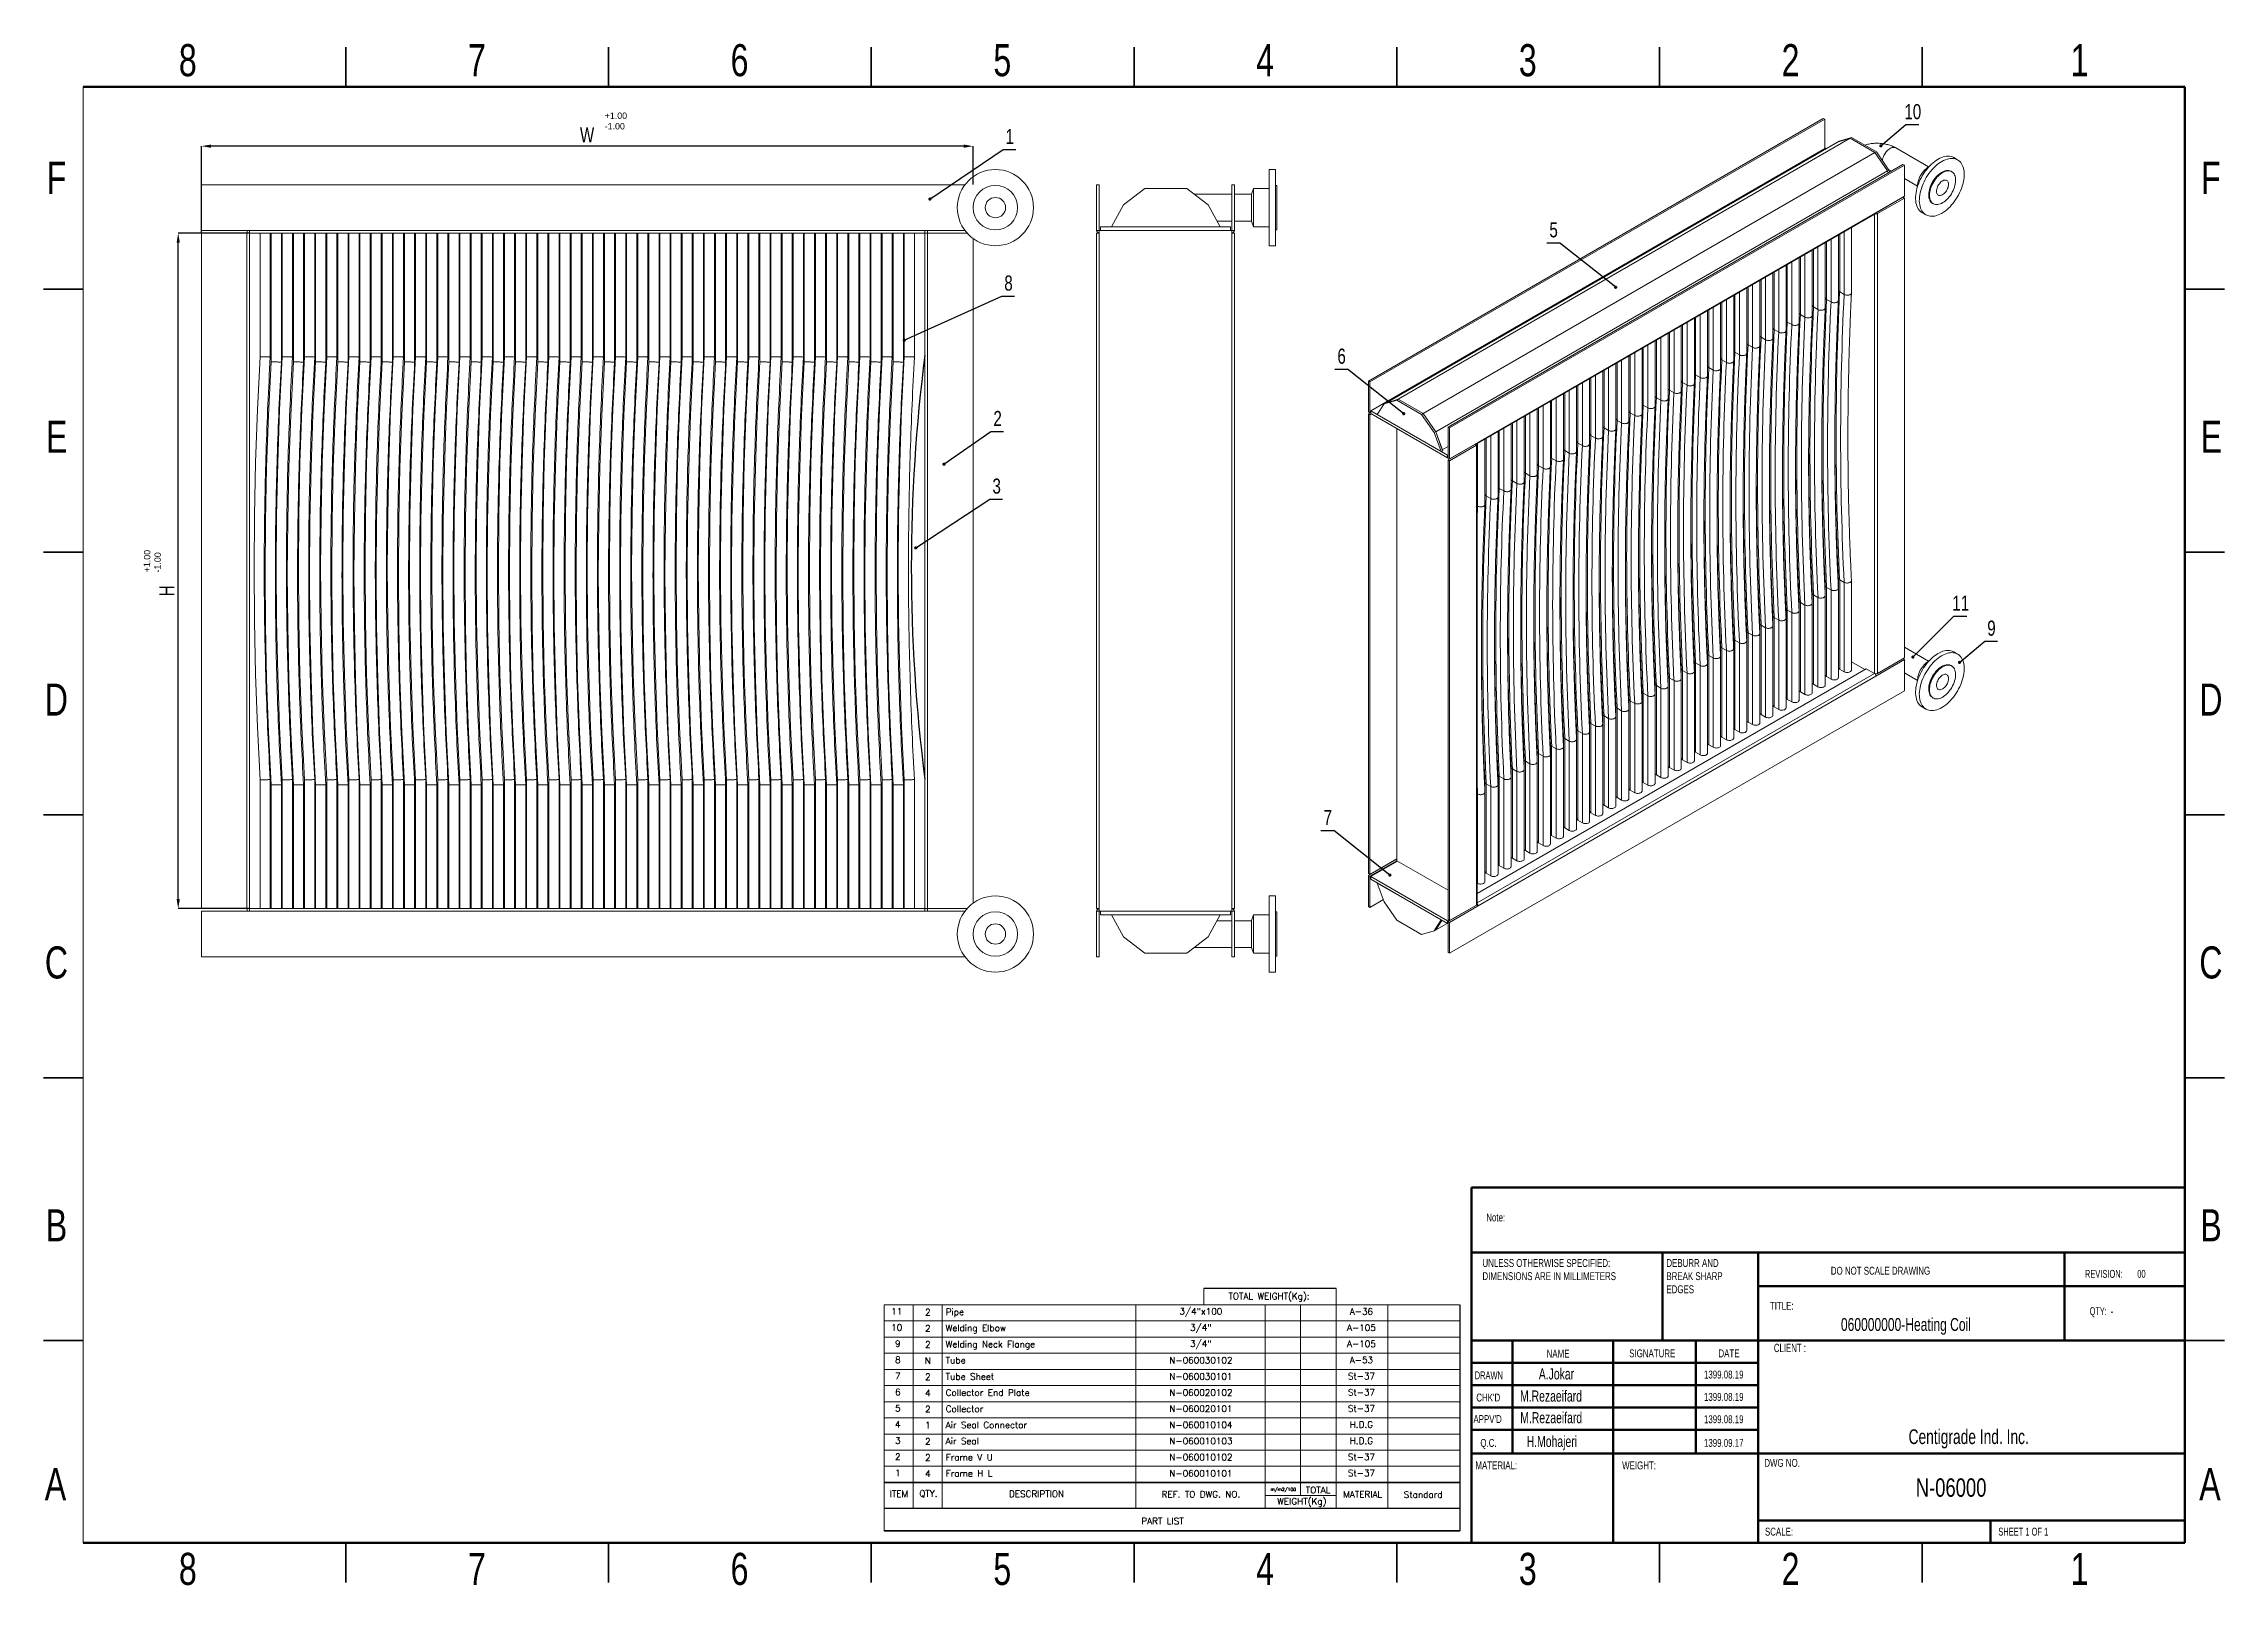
# Model space of a CAD drawing. Header units: millimetres. Extents: x 1601 to 1945, y 1403 to 1645.
import ezdxf
from ezdxf.enums import TextEntityAlignment as Align

# ---------------------------------------------------------------- set-up
doc = ezdxf.new("R2010")
doc.units = ezdxf.units.MM
doc.layers.add('title', color=7, linetype='Continuous', lineweight=15)
doc.styles.add('SLDTEXTSTYLE0', font='TXT', dxfattribs={"width": 0.75})
doc.styles.add('SLDTEXTSTYLE1', font='TXT', dxfattribs={"width": 0.686449})
doc.styles.add('SLDTEXTSTYLE2', font='TXT', dxfattribs={"width": 0.652778})
doc.styles.add('SLDTEXTSTYLE3', font='TXT', dxfattribs={"width": 0.6875})
doc.styles.add('SLDTEXTSTYLE4', font='TXT', dxfattribs={"width": 0.7})
doc.styles.add('SLDTEXTSTYLE5', font='TXT', dxfattribs={"width": 0.636364})
doc.styles.get("Standard").update_dxf_attribs({"font": 'arial.ttf'})
doc.styles.add('TITLE', font='romans.shx', dxfattribs={"height": 2.5})
doc.dimstyles.new('SLDDIMSTYLE0', dxfattribs={"dimtxt": 2.38125, "dimasz": 1.5, "dimexe": 0, "dimexo": 0.0625, "dimgap": 0.595312, "dimtad": 1, "dimdec": 0, "dimlfac": 10, "dimrnd": 1e-09, "dimzin": 12, "dimdsep": 46, "dimtxsty": 'SLDTEXTSTYLE0', "dimsah": 1, "dimcen": 0.09, "dimadec": 0, "dimazin": 3, "dimtfac": 1, "dimtdec": 0, "dimtofl": 0, "dimtmove": 0, "dimatfit": 3, "dimfxl": 1, "dimfrac": 2, "dimtolj": 1, "dimtzin": 12, "dimarcsym": 0})
doc.dimstyles.new('SLDDIMSTYLE1', dxfattribs={"dimtxt": 0.18, "dimasz": 0.5, "dimexe": 0, "dimexo": 0.0625, "dimgap": 0, "dimtad": 0, "dimtih": 1, "dimtoh": 1, "dimdec": 0, "dimrnd": 1e-09, "dimzin": 0, "dimdsep": 46, "dimtxsty": 'Standard', "dimblk1": 'DOT', "dimblk2": 'DOT', "dimsah": 1, "dimcen": 0.09, "dimadec": 0, "dimazin": 0, "dimtfac": 0.5, "dimtdec": 0, "dimtofl": 0, "dimtmove": 0, "dimatfit": 3, "dimldrblk": 'DOT', "dimfxl": 1, "dimfrac": 2, "dimtolj": 1, "dimtzin": 0, "dimarcsym": 0})

msp = doc.modelspace()

# ---------------------------------------------------------------- texts
at = {"color": 7, "linetype": 'Continuous', "lineweight": 0}
for s, insert, char_height, attachment_point, style in [('8', (1623.94, 1645.35), 5.05, 2, 'SLDTEXTSTYLE0'), ('7', (1669.48, 1645.35), 5.05, 2, 'SLDTEXTSTYLE0'), ('6', (1710.87, 1645.35), 5.05, 2, 'SLDTEXTSTYLE0'), ('5', (1752.27, 1645.35), 5.05, 2, 'SLDTEXTSTYLE0'), ('4', (1793.67, 1645.35), 5.05, 2, 'SLDTEXTSTYLE0'), ('3', (1835.06, 1645.35), 5.05, 2, 'SLDTEXTSTYLE0'), ('2', (1876.46, 1645.35), 5.05, 2, 'SLDTEXTSTYLE0'), ('1', (1922, 1645.35), 5.05, 2, 'SLDTEXTSTYLE0'), ('F', (1603.24, 1626.82), 5.05, 2, 'SLDTEXTSTYLE0'), ('F', (1942.69, 1626.82), 5.05, 2, 'SLDTEXTSTYLE0'), ('E', (1603.3, 1586.04), 5.05, 2, 'SLDTEXTSTYLE0'), ('E', (1942.75, 1586.04), 5.05, 2, 'SLDTEXTSTYLE0'), ('D', (1603.23, 1544.65), 5.05, 2, 'SLDTEXTSTYLE0'), ('D', (1942.69, 1544.65), 5.05, 2, 'SLDTEXTSTYLE0'), ('C', (1603.24, 1503.25), 5.05, 2, 'SLDTEXTSTYLE0'), ('C', (1942.69, 1503.25), 5.05, 2, 'SLDTEXTSTYLE0'), ('B', (1603.25, 1461.85), 5.05, 2, 'SLDTEXTSTYLE0'), ('Note:', (1828.52, 1461.18), 1.242, 1, 'SLDTEXTSTYLE0'), ('B', (1942.71, 1461.85), 5.05, 2, 'SLDTEXTSTYLE0'), ('DO NOT SCALE DRAWING', (1882.81, 1452.79), 1.2419, 1, 'SLDTEXTSTYLE0'), ('REVISION:       00', (1922.84, 1452.3), 1.2419, 1, 'SLDTEXTSTYLE2'), ('TITLE:', (1873.21, 1447.27), 1.242, 1, 'SLDTEXTSTYLE0'), ('060000000-Heating Coil', (1884.4, 1444.72), 2.0284, 1, 'SLDTEXTSTYLE4'), ('QTY:  -', (1923.6, 1446.42), 1.242, 1, 'SLDTEXTSTYLE5'), ('NAME', (1838.03, 1439.73), 1.242, 1, 'SLDTEXTSTYLE0'), ('SIGNATURE', (1851.04, 1439.78), 1.242, 1, 'SLDTEXTSTYLE0'), ('DATE', (1865.1, 1439.78), 1.242, 1, 'SLDTEXTSTYLE0'), ('CLIENT :', (1873.83, 1440.67), 1.314, 1, 'SLDTEXTSTYLE4'), ('DRAWN', (1826.7, 1436.32), 1.242, 1, 'SLDTEXTSTYLE1'), ('A.Jokar', (1836.8, 1436.8), 1.752, 1, 'SLDTEXTSTYLE4'), ('1399.08.19', (1862.82, 1436.44), 1.242, 1, 'SLDTEXTSTYLE0'), ("CHK'D", (1826.95, 1432.82), 1.242, 1, 'SLDTEXTSTYLE0'), ('M.Rezaeifard', (1833.84, 1433.31), 1.7525, 1, 'SLDTEXTSTYLE4'), ('1399.08.19', (1862.82, 1432.92), 1.242, 1, 'SLDTEXTSTYLE0'), ("APPV'D", (1826.5, 1429.43), 1.242, 1, 'SLDTEXTSTYLE0'), ('M.Rezaeifard', (1833.87, 1429.91), 1.7525, 1, 'SLDTEXTSTYLE4'), ('1399.08.19', (1862.82, 1429.4), 1.242, 1, 'SLDTEXTSTYLE0'), ('H.Mohajeri', (1834.89, 1426.16), 1.752, 1, 'SLDTEXTSTYLE4'), ('Centigrade Ind. Inc.', (1895.06, 1427.19), 2.3182, 1, 'SLDTEXTSTYLE4'), ('Q.C.', (1827.59, 1425.67), 1.242, 1, 'SLDTEXTSTYLE0'), ('1399.09.17', (1862.82, 1425.68), 1.242, 1, 'SLDTEXTSTYLE0'), ('DWG NO.', (1872.33, 1422.53), 1.242, 1, 'SLDTEXTSTYLE0'), ('A', (1603.09, 1421.08), 5.05, 2, 'SLDTEXTSTYLE0'), ('MATERIAL:', (1826.81, 1422.14), 1.242, 1, 'SLDTEXTSTYLE0'), ('WEIGHT:', (1849.93, 1422.13), 1.241, 1, 'SLDTEXTSTYLE0'), ('N-06000', (1896.18, 1419.47), 2.898, 1, 'SLDTEXTSTYLE0'), ('A', (1942.54, 1421.08), 5.05, 2, 'SLDTEXTSTYLE0'), ('SCALE:', (1872.43, 1411.7), 1.242, 1, 'SLDTEXTSTYLE0'), ('SHEET 1 OF 1', (1909.2, 1411.7), 1.2419, 1, 'SLDTEXTSTYLE3'), ('8', (1623.94, 1407.74), 5.05, 2, 'SLDTEXTSTYLE0'), ('7', (1669.48, 1407.74), 5.05, 2, 'SLDTEXTSTYLE0'), ('6', (1710.87, 1407.74), 5.05, 2, 'SLDTEXTSTYLE0'), ('5', (1752.27, 1407.74), 5.05, 2, 'SLDTEXTSTYLE0'), ('4', (1793.67, 1407.74), 5.05, 2, 'SLDTEXTSTYLE0'), ('3', (1835.06, 1407.74), 5.05, 2, 'SLDTEXTSTYLE0'), ('2', (1876.46, 1407.74), 5.05, 2, 'SLDTEXTSTYLE0'), ('1', (1922, 1407.74), 5.05, 2, 'SLDTEXTSTYLE0')]:
    msp.add_mtext(s, dxfattribs=dict(at, insert=insert, char_height=char_height, attachment_point=attachment_point, style=style))
at = {"color": 0, "linetype": 'Continuous', "lineweight": 0, "attachment_point": 2, "style": 'SLDTEXTSTYLE0'}
for s, insert, char_height in [('10', (1895.72, 1635.91), 2.381), ('1', (1753.45, 1631.98), 2.38), ('5', (1839.13, 1617.3), 2.38), ('8', (1753.25, 1608.91), 2.38), ('6', (1805.73, 1597.4), 2.38), ('2', (1751.53, 1587.58), 2.38), ('3', (1751.38, 1576.94), 2.38), ('11', (1903.28, 1558.51), 2.381), ('9', (1908.12, 1554.56), 2.38), ('7', (1803.55, 1524.73), 2.38)]:
    msp.add_mtext(s, dxfattribs=dict(at, insert=insert, char_height=char_height))
at = {"insert": (1689.62, 1634.58), "char_height": 1, "attachment_point": 1}
msp.add_mtext_dynamic_manual_height_columns('+1.00\\P-1.00', width=8.4512, gutter_width=12.5, heights=[0], dxfattribs=at)
at = {"insert": (1616.99, 1562.17), "char_height": 1, "attachment_point": 1, "rotation": 89.1422}
msp.add_mtext_dynamic_manual_height_columns('+1.00\\P-1.00', width=8.4512, gutter_width=12.5, heights=[0], dxfattribs=at)
at = {"layer": 'title', "color": 7, "style": 'TITLE'}
for s, height, p in [('TOTAL WEIGHT(Kg):', 1.0177, (1794.29, 1448.1)), ('m/m2/100', 0.509, (1796.54, 1417.7)), ('TOTAL', 1.018, (1802.02, 1417.64))]:
    msp.add_text(s, height=height, dxfattribs=at).set_placement(p, align=Align.MIDDLE)
at = {"layer": 'title', "style": 'TITLE'}
for s, height, p in [('11', 1.018, (1734.76, 1445.27)), ('10', 1.018, (1734.76, 1442.72)), ('9', 1.02, (1735.37, 1440.18)), ('8', 1.02, (1735.37, 1437.63)), ('7', 1.02, (1735.37, 1435.09)), ('6', 1.02, (1735.37, 1432.55)), ('5', 1.02, (1735.37, 1430)), ('4', 1.02, (1735.37, 1427.46)), ('3', 1.02, (1735.37, 1424.91)), ('2', 1.02, (1735.37, 1422.37)), ('1', 1.02, (1735.37, 1419.82))]:
    msp.add_text(s, height=height, dxfattribs=at).set_placement(p)
for s, p in [('2', (1740.54, 1445.65)), ('2', (1740.54, 1443.1)), ('2', (1740.54, 1440.56)), ('N', (1740.54, 1438.01)), ('2', (1740.54, 1435.47)), ('4', (1740.54, 1432.92)), ('2', (1740.54, 1430.38)), ('1', (1740.54, 1427.84)), ('2', (1740.54, 1425.29)), ('2', (1740.54, 1422.75)), ('4', (1740.54, 1420.2))]:
    msp.add_text(s, height=1.02, dxfattribs=at).set_placement(p, align=Align.MIDDLE)
at = {"layer": 'title', "color": 7, "style": 'TITLE'}
for s, height, p in [('Welding Elbow', 1.0177, (1743.35, 1442.64)), ('Pipe', 1.018, (1743.35, 1445.18)), ('Welding Neck Flange', 1.0177, (1743.35, 1440.09)), ('Tube ', 1.018, (1743.35, 1437.55)), ('Tube Sheet', 1.018, (1743.35, 1435)), ('Collector End Plate', 1.0177, (1743.35, 1432.46)), ('Collector', 1.018, (1743.35, 1429.92)), ('Air Seal Connector', 1.0177, (1743.35, 1427.37)), ('Air Seal', 1.018, (1743.35, 1424.83)), ('Frame V U', 1.018, (1743.35, 1422.28)), ('Frame H L', 1.018, (1743.35, 1419.74))]:
    msp.add_text(s, height=height, dxfattribs=at).set_placement(p)
at = {"layer": 'title', "color": 0, "style": 'TITLE'}
for s, height, p in [('3/4"x100', 1.018, (1783.56, 1445.7)), ('3/4"', 1.018, (1783.56, 1443.16)), ('A-105', 1.018, (1808.85, 1443.2)), ('A-36', 1.018, (1808.85, 1445.75)), ('3/4"', 1.018, (1783.56, 1440.61)), ('A-105', 1.018, (1808.85, 1440.66)), ('N-060030102', 1.0177, (1783.56, 1438.07)), ('A-53', 1.018, (1808.85, 1438.11)), ('N-060030101', 1.0177, (1783.56, 1435.52)), ('N-060020102', 1.0177, (1783.56, 1432.98)), ('St-37', 1.018, (1808.85, 1435.57)), ('St-37', 1.018, (1808.85, 1433.02)), ('N-060020101', 1.0177, (1783.56, 1430.44)), ('St-37', 1.018, (1808.85, 1430.48)), ('N-060010104', 1.0177, (1783.56, 1427.89)), ('H.D.G', 1.018, (1808.85, 1427.94)), ('N-060010103', 1.0177, (1783.56, 1425.35)), ('N-060010102', 1.0177, (1783.56, 1422.8)), ('St-37', 1.018, (1808.85, 1422.85)), ('H.D.G', 1.018, (1808.85, 1425.39)), ('N-060010101', 1.0177, (1783.56, 1420.26)), ('St-37', 1.018, (1808.85, 1420.3)), ('ITEM', 1.018, (1735.98, 1417.04)), ('QTY.', 1.018, (1740.63, 1417.04)), ('DESCRIPTION', 1.0177, (1757.66, 1417.03)), ('REF. TO DWG. NO.', 1.0177, (1783.56, 1416.96)), ('WEIGHT(Kg)', 1.018, (1799.46, 1415.78)), ('MATERIAL', 1.018, (1809.05, 1416.96)), ('Standard', 1.018, (1818.58, 1416.91)), ('PART LIST', 1.018, (1777.51, 1412.74))]:
    msp.add_text(s, height=height, dxfattribs=at).set_placement(p, align=Align.MIDDLE)

# ---------------------------------------------------------------- blocks, each defined once
blk = doc.blocks.new('*D52')
at = {"color": 0, "lineweight": -2, "transparency": 16777216}
for p, q in [((1626.08, 1615.66), (1626.08, 1629.28)), ((1746.18, 1629.28), (1627.58, 1629.28)), ((1747.68, 1623.26), (1747.68, 1629.28))]:
    blk.add_line(p, q, dxfattribs=at)
at = {"color": 0, "transparency": 16777216}
for points in [[(1627.58, 1629.53), (1627.58, 1629.03), (1626.08, 1629.28)], [(1746.18, 1629.53), (1746.18, 1629.03), (1747.68, 1629.28)]]:
    blk.add_solid(points, dxfattribs=at)
at = {"layer": 'Defpoints', "color": 0, "transparency": 16777216}
for p in [(1626.08, 1629.28), (1747.68, 1623.2), (1626.08, 1615.6)]:
    blk.add_point(p, dxfattribs=at)
at = {"color": 0, "lineweight": 20, "transparency": 16777216, "insert": (1686.85, 1632.25), "char_height": 2.381, "attachment_point": 2, "style": 'SLDTEXTSTYLE0'}
blk.add_mtext('\\A1;W', dxfattribs=at)
blk = doc.blocks.new('*D54')
at = {"color": 0, "lineweight": -2, "transparency": 16777216}
for p, q in [((1633.61, 1615.6), (1622.43, 1615.6)), ((1622.43, 1510.7), (1622.43, 1614.1)), ((1633.61, 1509.2), (1622.43, 1509.2))]:
    blk.add_line(p, q, dxfattribs=at)
at = {"color": 0, "transparency": 16777216}
for points in [[(1622.18, 1614.1), (1622.68, 1614.1), (1622.43, 1615.6)], [(1622.18, 1510.7), (1622.68, 1510.7), (1622.43, 1509.2)]]:
    blk.add_solid(points, dxfattribs=at)
at = {"layer": 'Defpoints', "color": 0, "transparency": 16777216}
for p in [(1622.43, 1615.6), (1633.68, 1615.6), (1633.68, 1509.2)]:
    blk.add_point(p, dxfattribs=at)
at = {"color": 0, "lineweight": 20, "transparency": 16777216, "insert": (1619.45, 1559.24), "char_height": 2.381, "attachment_point": 2, "rotation": 90, "style": 'SLDTEXTSTYLE0'}
blk.add_mtext('\\A1;H', dxfattribs=at)
blk = doc.blocks.new('_DOT')
at = {"color": 0, "linetype": 'ByBlock', "lineweight": -2}
blk.add_line((-0.5, 0), (-1, 0), dxfattribs=at)
at = {"color": 0, "linetype": 'ByBlock', "const_width": 0.5}
blk.add_lwpolyline([(-0.25, 0, 1), (0.25, 0, 1)], format="xyb", close=True, dxfattribs=at)
blk = doc.blocks.new('SW_NOTE_62')
at = {"color": 0, "linetype": 'Continuous', "lineweight": 0, "char_height": 1.5, "attachment_point": 1, "style": 'SLDTEXTSTYLE0'}
for s, insert in [('UNLESS OTHERWISE SPECIFIED:', (0, 1.93)), ('DIMENSIONS ARE IN MILLIMETERS', (0, -0.57))]:
    blk.add_mtext(s, dxfattribs=dict(at, insert=insert))
blk = doc.blocks.new('SW_NOTE_63')
at = {"color": 0, "linetype": 'Continuous', "lineweight": 0, "char_height": 1.5, "attachment_point": 1, "style": 'SLDTEXTSTYLE0'}
for s, insert in [('DEBURR AND', (0, 1.93)), ('BREAK SHARP', (0, -0.57)), ('EDGES', (0, -3.07))]:
    blk.add_mtext(s, dxfattribs=dict(at, insert=insert))

# ---------------------------------------------------------------- dimensions: what is measured, and where the dimension line sits
at = {"lineweight": 20}
dim = msp.add_linear_dim(base=(1626.08, 1629.28), p1=(1747.68, 1623.2), p2=(1626.08, 1615.6), text='W', dimstyle='SLDDIMSTYLE0', dxfattribs=at)
dim.commit()
dim.dimension.update_dxf_attribs({"geometry": '*D52', "text_midpoint": (1686.85, 1629.28), "dimtype": 160})
dim = msp.add_linear_dim(base=(1622.43, 1615.6), p1=(1633.68, 1509.2), p2=(1633.68, 1615.6), angle=90, text='H', dimstyle='SLDDIMSTYLE0', dxfattribs=at)
dim.commit()
dim.dimension.update_dxf_attribs({"geometry": '*D54', "text_midpoint": (1622.43, 1559.24), "dimtype": 160})

# ---------------------------------------------------------------- linework, layer by layer
at = {"color": 7, "linetype": 'Continuous', "lineweight": 35}
for p, q in [((1648.83, 1638.64), (1648.83, 1644.85)), ((1690.23, 1638.64), (1690.23, 1644.85)), ((1731.62, 1638.64), (1731.62, 1644.85)), ((1773.02, 1644.85), (1773.02, 1638.64)), ((1773.02, 1638.64), (1773.02, 1644.85)), ((1814.41, 1638.64), (1814.41, 1644.85)), ((1855.81, 1638.64), (1855.81, 1644.85)), ((1897.21, 1638.64), (1897.21, 1644.85)), ((1607.43, 1606.76), (1601.22, 1606.76)), ((1938.6, 1606.76), (1944.81, 1606.76)), ((1607.43, 1565.36), (1601.22, 1565.36)), ((1938.6, 1565.36), (1944.81, 1565.36)), ((1601.22, 1523.97), (1607.43, 1523.97)), ((1607.43, 1523.97), (1601.22, 1523.97)), ((1944.81, 1523.97), (1938.6, 1523.97)), ((1938.6, 1523.97), (1944.81, 1523.97)), ((1607.43, 1482.57), (1601.22, 1482.57)), ((1938.6, 1482.57), (1944.81, 1482.57)), ((1607.43, 1441.17), (1601.22, 1441.17)), ((1938.6, 1441.17), (1944.81, 1441.17)), ((1648.83, 1409.3), (1648.83, 1403.09)), ((1690.23, 1409.3), (1690.23, 1403.09)), ((1731.62, 1409.3), (1731.62, 1403.09)), ((1773.02, 1403.09), (1773.02, 1409.3)), ((1773.02, 1409.3), (1773.02, 1403.09)), ((1814.41, 1409.3), (1814.41, 1403.09)), ((1855.81, 1409.3), (1855.81, 1403.09)), ((1897.21, 1409.3), (1897.21, 1403.09))]:
    msp.add_line(p, q, dxfattribs=at)
at = {"color": 7, "linetype": 'Continuous', "lineweight": 18}
msp.add_line((1607.43, 1409.3), (1607.43, 1638.64), dxfattribs=at)
at = {"color": 7, "linetype": 'Continuous', "lineweight": 70}
for p, q in [((1607.43, 1638.64), (1938.6, 1638.64)), ((1938.6, 1638.64), (1938.6, 1409.3)), ((1938.6, 1409.3), (1607.43, 1409.3))]:
    msp.add_line(p, q, dxfattribs=at)
at = {"lineweight": 20}
for p, q in [((1881.61, 1633.65), (1809.96, 1592.28)), ((1881.84, 1633.51), (1810.19, 1592.15)), ((1881.61, 1633.65), (1881.84, 1633.51)), ((1881.84, 1628.89), (1881.84, 1633.51)), ((1810.31, 1587.59), (1881.96, 1628.95)), ((1883.86, 1629.93), (1812.68, 1588.83)), ((1885.84, 1630.52), (1814.66, 1589.43)), ((1881.96, 1628.95), (1882.07, 1628.89)), ((1883.86, 1629.93), (1885.84, 1630.52)), ((1884.1, 1630.06), (1883.86, 1629.93)), ((1884.1, 1630.06), (1886.08, 1630.66)), ((1886.08, 1630.66), (1885.84, 1630.52)), ((1885.84, 1630.52), (1889.75, 1628.27)), ((1886.08, 1630.66), (1889.98, 1628.4)), ((1898.21, 1626.02), (1893.03, 1629.01)), ((1795.33, 1625.6), (1794.33, 1625.6)), ((1794.33, 1625.6), (1794.33, 1613.6)), ((1795.33, 1625.6), (1795.33, 1613.6)), ((1889.75, 1628.27), (1818.57, 1587.18)), ((1891.73, 1625.38), (1820.55, 1584.29)), ((1822.51, 1585.04), (1894.16, 1626.4)), ((1822.74, 1584.9), (1894.4, 1626.27)), ((1889.98, 1628.4), (1889.75, 1628.27)), ((1889.75, 1628.27), (1891.73, 1625.38)), ((1889.98, 1628.4), (1891.96, 1625.52)), ((1891.96, 1625.52), (1891.73, 1625.38)), ((1891.73, 1625.38), (1891.85, 1625.07)), ((1891.9, 1625.61), (1892.35, 1625.36)), ((1891.96, 1625.52), (1892.08, 1625.2)), ((1894.4, 1626.27), (1894.16, 1626.4)), ((1894.4, 1626.27), (1894.4, 1621.38)), ((1901.86, 1625.25), (1901.75, 1625.32)), ((1902.79, 1627.13), (1902.2, 1627.47)), ((1626.08, 1623.2), (1746.38, 1623.2)), ((1626.08, 1616.02), (1626.08, 1623.2)), ((1767.13, 1623.2), (1767.13, 1616.02)), ((1767.13, 1623.2), (1767.53, 1623.2)), ((1767.53, 1623.2), (1767.53, 1616.02)), ((1771.36, 1620.04), (1774.72, 1622.6)), ((1774.72, 1622.6), (1781.35, 1622.6)), ((1781.35, 1622.6), (1784.71, 1620.04)), ((1788.43, 1616.02), (1788.43, 1623.2)), ((1788.83, 1623.2), (1788.43, 1623.2)), ((1788.83, 1616.02), (1788.83, 1623.2)), ((1791.83, 1622.6), (1791.53, 1621.71)), ((1794.33, 1622.6), (1791.83, 1622.6)), ((1791.83, 1622.6), (1791.83, 1616.6)), ((1795.53, 1623.1), (1795.33, 1623.1)), ((1795.53, 1623.1), (1795.53, 1616.1)), ((1894.4, 1624.17), (1896.46, 1622.98)), ((1769.48, 1616.6), (1771.36, 1620.04)), ((1788.43, 1621.7), (1782.52, 1621.7)), ((1784.71, 1620.04), (1786.59, 1616.6)), ((1791.53, 1621.7), (1788.83, 1621.7)), ((1791.53, 1621.71), (1791.53, 1617.49)), ((1827.15, 1582.44), (1889.84, 1618.64)), ((1827.22, 1582.6), (1889.92, 1618.8)), ((1889.67, 1546.25), (1889.67, 1618.53)), ((1889.92, 1618.8), (1894.4, 1621.38)), ((1889.93, 1618.79), (1894.16, 1621.23)), ((1889.93, 1618.79), (1890.16, 1618.65)), ((1890.16, 1618.65), (1894.4, 1621.1)), ((1890.16, 1618.65), (1890.16, 1546.25)), ((1894.4, 1621.1), (1894.16, 1621.23)), ((1894.4, 1621.1), (1894.4, 1548.7)), ((1897.2, 1618.81), (1897.79, 1618.47)), ((1898.83, 1620.27), (1898.95, 1620.2)), ((1626.08, 1616), (1626.08, 1616.02)), ((1626.08, 1616.02), (1633.68, 1616.02)), ((1633.28, 1616), (1626.08, 1616)), ((1626.08, 1509.2), (1626.08, 1615.6)), ((1626.08, 1615.6), (1633.26, 1615.6)), ((1633.26, 1615.6), (1633.26, 1509.2)), ((1633.26, 1615.6), (1633.68, 1615.6)), ((1633.28, 1616), (1633.68, 1616)), ((1633.28, 1616), (1633.28, 1615.6)), ((1633.68, 1616.02), (1740.08, 1616.02)), ((1633.68, 1616.02), (1633.68, 1615.6)), ((1633.68, 1615.6), (1633.68, 1509.2)), ((1633.68, 1615.6), (1740.08, 1615.6)), ((1635.32, 1615.6), (1635.32, 1596.12)), ((1636.93, 1615.6), (1636.93, 1596.07)), ((1637.07, 1615.6), (1637.07, 1595.32)), ((1638.68, 1615.6), (1638.68, 1595.27)), ((1638.82, 1615.6), (1638.82, 1596.12)), ((1640.43, 1615.6), (1640.43, 1596.07)), ((1640.57, 1615.6), (1640.57, 1595.32)), ((1642.18, 1615.6), (1642.18, 1595.27)), ((1642.32, 1615.6), (1642.32, 1596.12)), ((1643.93, 1615.6), (1643.93, 1596.07)), ((1644.07, 1615.6), (1644.07, 1595.32)), ((1645.68, 1615.6), (1645.68, 1595.27)), ((1645.82, 1615.6), (1645.82, 1596.12)), ((1647.43, 1615.6), (1647.43, 1596.07)), ((1647.57, 1615.6), (1647.57, 1595.32)), ((1649.18, 1615.6), (1649.18, 1595.27)), ((1649.32, 1615.6), (1649.32, 1596.12)), ((1650.93, 1615.6), (1650.93, 1596.07)), ((1651.07, 1615.6), (1651.07, 1595.32)), ((1652.68, 1615.6), (1652.68, 1595.27)), ((1652.82, 1615.6), (1652.82, 1596.12)), ((1654.43, 1615.6), (1654.43, 1596.07)), ((1654.57, 1615.6), (1654.57, 1595.32)), ((1656.18, 1615.6), (1656.18, 1595.27)), ((1656.32, 1615.6), (1656.32, 1596.12)), ((1657.93, 1615.6), (1657.93, 1596.07)), ((1658.07, 1615.6), (1658.07, 1595.32)), ((1659.68, 1615.6), (1659.68, 1595.27)), ((1659.82, 1615.6), (1659.82, 1596.12)), ((1661.43, 1615.6), (1661.43, 1596.07)), ((1661.57, 1615.6), (1661.57, 1595.32)), ((1663.18, 1615.6), (1663.18, 1595.27)), ((1663.32, 1615.6), (1663.32, 1596.12)), ((1664.93, 1615.6), (1664.93, 1596.07)), ((1665.07, 1615.6), (1665.07, 1595.32)), ((1666.68, 1615.6), (1666.68, 1595.27)), ((1666.82, 1615.6), (1666.82, 1596.12)), ((1668.43, 1615.6), (1668.43, 1596.07)), ((1668.57, 1615.6), (1668.57, 1595.32)), ((1670.18, 1615.6), (1670.18, 1595.27)), ((1670.32, 1615.6), (1670.32, 1596.12)), ((1671.93, 1615.6), (1671.93, 1596.07)), ((1672.07, 1615.6), (1672.07, 1595.32)), ((1673.68, 1615.6), (1673.68, 1595.27)), ((1673.82, 1615.6), (1673.82, 1596.12)), ((1675.43, 1615.6), (1675.43, 1596.07)), ((1675.57, 1615.6), (1675.57, 1595.32)), ((1677.18, 1615.6), (1677.18, 1595.27)), ((1677.32, 1615.6), (1677.32, 1596.12)), ((1678.93, 1615.6), (1678.93, 1596.07)), ((1679.07, 1615.6), (1679.07, 1595.32)), ((1680.68, 1615.6), (1680.68, 1595.27)), ((1680.82, 1615.6), (1680.82, 1596.12)), ((1682.43, 1615.6), (1682.43, 1596.07)), ((1682.57, 1615.6), (1682.57, 1595.32)), ((1684.18, 1615.6), (1684.18, 1595.27)), ((1684.32, 1615.6), (1684.32, 1596.12)), ((1685.93, 1615.6), (1685.93, 1596.07)), ((1686.07, 1615.6), (1686.07, 1595.32)), ((1687.68, 1615.6), (1687.68, 1595.27)), ((1687.82, 1615.6), (1687.82, 1596.12)), ((1689.43, 1615.6), (1689.43, 1596.07)), ((1689.57, 1615.6), (1689.57, 1595.32)), ((1691.18, 1615.6), (1691.18, 1595.27)), ((1691.32, 1615.6), (1691.32, 1596.12)), ((1692.93, 1615.6), (1692.93, 1596.07)), ((1693.07, 1615.6), (1693.07, 1595.32)), ((1694.68, 1615.6), (1694.68, 1595.27)), ((1694.82, 1615.6), (1694.82, 1596.12)), ((1696.43, 1615.6), (1696.43, 1596.07)), ((1696.57, 1615.6), (1696.57, 1595.32)), ((1698.18, 1615.6), (1698.18, 1595.27)), ((1698.32, 1615.6), (1698.32, 1596.12)), ((1699.93, 1615.6), (1699.93, 1596.07)), ((1700.07, 1615.6), (1700.07, 1595.32)), ((1701.68, 1615.6), (1701.68, 1595.27)), ((1701.82, 1615.6), (1701.82, 1596.12)), ((1703.43, 1615.6), (1703.43, 1596.07)), ((1703.57, 1615.6), (1703.57, 1595.32)), ((1705.18, 1615.6), (1705.18, 1595.27)), ((1705.32, 1615.6), (1705.32, 1596.12)), ((1706.93, 1615.6), (1706.93, 1596.07)), ((1707.07, 1615.6), (1707.07, 1595.32)), ((1708.68, 1615.6), (1708.68, 1595.27)), ((1708.82, 1615.6), (1708.82, 1596.12)), ((1710.43, 1615.6), (1710.43, 1596.07)), ((1710.57, 1615.6), (1710.57, 1595.32)), ((1712.18, 1615.6), (1712.18, 1595.27)), ((1712.32, 1615.6), (1712.32, 1596.12)), ((1713.93, 1615.6), (1713.93, 1596.07)), ((1714.07, 1615.6), (1714.07, 1595.32)), ((1715.68, 1615.6), (1715.68, 1595.27)), ((1715.82, 1615.6), (1715.82, 1596.12)), ((1717.43, 1615.6), (1717.43, 1596.07)), ((1717.57, 1615.6), (1717.57, 1595.32)), ((1719.18, 1615.6), (1719.18, 1595.27)), ((1719.32, 1615.6), (1719.32, 1596.12)), ((1720.93, 1615.6), (1720.93, 1596.07)), ((1721.07, 1615.6), (1721.07, 1595.32)), ((1722.68, 1615.6), (1722.68, 1595.27)), ((1722.82, 1615.6), (1722.82, 1596.12)), ((1724.43, 1615.6), (1724.43, 1596.07)), ((1724.57, 1615.6), (1724.57, 1595.32)), ((1726.18, 1615.6), (1726.18, 1595.27)), ((1726.32, 1615.6), (1726.32, 1596.12)), ((1727.93, 1615.6), (1727.93, 1596.07)), ((1728.07, 1615.6), (1728.07, 1595.32)), ((1729.68, 1615.6), (1729.68, 1595.27)), ((1729.82, 1615.6), (1729.82, 1596.12)), ((1731.43, 1615.6), (1731.43, 1596.07)), ((1731.57, 1615.6), (1731.57, 1595.32)), ((1733.18, 1615.6), (1733.18, 1595.27)), ((1733.32, 1615.6), (1733.32, 1596.12)), ((1734.93, 1615.6), (1734.93, 1596.07)), ((1735.07, 1615.6), (1735.07, 1595.32)), ((1736.68, 1615.6), (1736.68, 1595.27)), ((1736.82, 1615.6), (1736.82, 1596.12)), ((1738.43, 1615.6), (1738.43, 1596.07)), ((1740.08, 1616.02), (1746.36, 1616.02)), ((1740.08, 1615.6), (1740.08, 1616.02)), ((1740.08, 1616), (1740.48, 1616)), ((1740.08, 1509.2), (1740.08, 1615.6)), ((1740.08, 1615.6), (1740.5, 1615.6)), ((1746.38, 1616), (1740.48, 1616)), ((1740.48, 1616), (1740.48, 1615.6)), ((1740.5, 1615.6), (1740.5, 1509.2)), ((1740.5, 1615.6), (1746.7, 1615.6)), ((1767.53, 1616.02), (1767.13, 1616.02)), ((1767.13, 1615.6), (1767.53, 1615.6)), ((1767.13, 1615.6), (1767.13, 1509.2)), ((1767.53, 1615.6), (1767.53, 1509.2)), ((1767.55, 1615.6), (1767.53, 1615.6)), ((1767.55, 1616), (1767.73, 1616)), ((1767.55, 1616), (1767.55, 1615.6)), ((1767.55, 1509.2), (1767.55, 1615.6)), ((1767.73, 1616), (1767.73, 1616.6)), ((1788.23, 1616.6), (1767.73, 1616.6)), ((1788.23, 1616), (1767.73, 1616)), ((1786.59, 1616.6), (1769.48, 1616.6)), ((1786.1, 1617.49), (1788.43, 1617.49)), ((1788.23, 1616), (1788.23, 1616.6)), ((1788.23, 1616), (1788.41, 1616)), ((1788.41, 1616), (1788.41, 1615.6)), ((1788.43, 1615.6), (1788.41, 1615.6)), ((1788.41, 1615.6), (1788.41, 1509.2)), ((1788.43, 1616.02), (1788.83, 1616.02)), ((1788.83, 1615.6), (1788.43, 1615.6)), ((1788.43, 1509.2), (1788.43, 1615.6)), ((1788.83, 1617.49), (1791.53, 1617.49)), ((1788.83, 1509.2), (1788.83, 1615.6)), ((1791.53, 1617.49), (1791.83, 1616.6)), ((1791.83, 1616.6), (1794.33, 1616.6)), ((1795.33, 1616.1), (1795.53, 1616.1)), ((1884, 1615.26), (1884, 1606.61)), ((1884, 1604.99), (1884, 1615.26)), ((1884.2, 1615.37), (1884.2, 1606.34)), ((1884.91, 1615.79), (1884.91, 1605.93)), ((1886.06, 1606.18), (1886.06, 1616.45)), ((1747.68, 1614.72), (1747.68, 1510.07)), ((1794.33, 1613.6), (1795.33, 1613.6)), ((1877.81, 1611.69), (1877.81, 1603.04)), ((1877.81, 1601.42), (1877.81, 1611.69)), ((1878.01, 1611.8), (1878.01, 1602.77)), ((1878.72, 1612.21), (1878.72, 1602.36)), ((1879.87, 1612.88), (1879.87, 1604.23)), ((1879.87, 1602.61), (1879.87, 1612.88)), ((1880.07, 1612.99), (1880.07, 1603.96)), ((1880.78, 1613.4), (1880.78, 1603.55)), ((1881.93, 1603.8), (1881.93, 1614.07)), ((1881.94, 1614.07), (1881.94, 1605.42)), ((1882.13, 1614.18), (1882.13, 1605.15)), ((1882.85, 1614.6), (1882.85, 1604.74)), ((1871.62, 1597.84), (1871.62, 1608.12)), ((1871.63, 1608.12), (1871.63, 1599.47)), ((1871.82, 1608.23), (1871.82, 1599.2)), ((1872.53, 1608.64), (1872.53, 1598.79)), ((1873.68, 1599.04), (1873.68, 1609.31)), ((1873.69, 1609.31), (1873.69, 1600.66)), ((1873.89, 1609.42), (1873.89, 1600.39)), ((1874.6, 1609.83), (1874.6, 1599.98)), ((1875.75, 1600.23), (1875.75, 1610.5)), ((1875.75, 1610.5), (1875.75, 1601.85)), ((1875.95, 1610.61), (1875.95, 1601.58)), ((1876.66, 1611.02), (1876.66, 1601.17)), ((1865.64, 1604.66), (1865.64, 1595.63)), ((1866.35, 1605.07), (1866.35, 1595.22)), ((1867.5, 1605.74), (1867.5, 1597.09)), ((1867.5, 1595.46), (1867.5, 1605.73)), ((1867.7, 1605.85), (1867.7, 1596.82)), ((1868.41, 1606.26), (1868.41, 1596.41)), ((1869.56, 1606.93), (1869.56, 1598.28)), ((1869.56, 1596.65), (1869.56, 1606.92)), ((1869.76, 1607.04), (1869.76, 1598.01)), ((1870.47, 1607.45), (1870.47, 1597.6)), ((1881.94, 1605.43), (1881.93, 1605.34)), ((1882.85, 1604.74), (1882.13, 1605.15)), ((1884, 1606.62), (1884, 1606.53)), ((1884.91, 1605.93), (1884.2, 1606.34)), ((1860.16, 1601.5), (1860.16, 1591.64)), ((1861.31, 1591.89), (1861.31, 1602.16)), ((1861.31, 1602.16), (1861.31, 1593.52)), ((1861.51, 1602.28), (1861.51, 1593.25)), ((1862.22, 1602.69), (1862.22, 1592.83)), ((1863.37, 1593.08), (1863.37, 1603.35)), ((1863.38, 1603.35), (1863.38, 1594.71)), ((1863.57, 1603.47), (1863.57, 1594.44)), ((1864.28, 1603.88), (1864.28, 1594.02)), ((1865.43, 1594.27), (1865.43, 1604.54)), ((1865.44, 1604.55), (1865.44, 1595.9)), ((1875.75, 1601.86), (1875.75, 1601.77)), ((1876.66, 1601.17), (1875.95, 1601.58)), ((1877.81, 1603.05), (1877.81, 1602.96)), ((1878.72, 1602.36), (1878.01, 1602.77)), ((1879.88, 1604.24), (1879.87, 1604.15)), ((1880.78, 1603.55), (1880.07, 1603.96)), ((1853.97, 1597.93), (1853.97, 1588.07)), ((1855.12, 1588.32), (1855.12, 1598.59)), ((1855.13, 1598.59), (1855.13, 1589.94)), ((1855.32, 1598.71), (1855.32, 1589.67)), ((1856.04, 1599.12), (1856.04, 1589.26)), ((1857.18, 1589.51), (1857.18, 1599.78)), ((1857.19, 1599.78), (1857.19, 1591.13)), ((1857.39, 1599.9), (1857.39, 1590.86)), ((1858.1, 1600.31), (1858.1, 1590.45)), ((1859.25, 1600.97), (1859.25, 1592.32)), ((1859.25, 1590.7), (1859.25, 1600.97)), ((1859.45, 1601.09), (1859.45, 1592.05)), ((1869.56, 1598.29), (1869.56, 1598.2)), ((1870.47, 1597.6), (1869.76, 1598.01)), ((1871.63, 1599.48), (1871.62, 1599.39)), ((1872.53, 1598.79), (1871.82, 1599.2)), ((1873.69, 1600.67), (1873.68, 1600.58)), ((1874.6, 1599.98), (1873.89, 1600.39)), ((1847.79, 1594.36), (1847.79, 1584.5)), ((1848.94, 1595.02), (1848.94, 1586.37)), ((1848.94, 1584.75), (1848.94, 1595.02)), ((1849.14, 1595.13), (1849.14, 1586.1)), ((1849.85, 1595.55), (1849.85, 1585.69)), ((1851, 1596.21), (1851, 1587.56)), ((1851, 1585.94), (1851, 1596.21)), ((1851.2, 1596.33), (1851.2, 1587.29)), ((1851.91, 1596.74), (1851.91, 1586.88)), ((1853.06, 1587.13), (1853.06, 1597.4)), ((1853.06, 1597.4), (1853.06, 1588.75)), ((1853.26, 1597.52), (1853.26, 1588.48)), ((1863.38, 1594.71), (1863.37, 1594.63)), ((1864.28, 1594.02), (1863.57, 1594.44)), ((1865.44, 1595.9), (1865.43, 1595.82)), ((1866.35, 1595.22), (1865.64, 1595.63)), ((1867.5, 1597.1), (1867.5, 1597.01)), ((1868.41, 1596.41), (1867.7, 1596.82)), ((1809.96, 1592.28), (1810.19, 1592.15)), ((1809.96, 1592.28), (1809.96, 1587.4)), ((1810.19, 1592.15), (1810.19, 1587.26)), ((1842.75, 1591.45), (1842.75, 1582.8)), ((1842.75, 1581.18), (1842.75, 1591.45)), ((1842.95, 1591.56), (1842.95, 1582.53)), ((1843.66, 1591.97), (1843.66, 1582.12)), ((1844.81, 1592.64), (1844.81, 1583.99)), ((1844.81, 1582.37), (1844.81, 1592.64)), ((1845.01, 1592.75), (1845.01, 1583.72)), ((1845.72, 1593.16), (1845.72, 1583.31)), ((1846.87, 1583.56), (1846.87, 1593.83)), ((1846.88, 1593.83), (1846.88, 1585.18)), ((1847.07, 1593.94), (1847.07, 1584.91)), ((1857.19, 1591.14), (1857.18, 1591.06)), ((1858.1, 1590.45), (1857.39, 1590.86)), ((1859.25, 1592.33), (1859.25, 1592.25)), ((1860.16, 1591.64), (1859.45, 1592.05)), ((1861.31, 1593.52), (1861.31, 1593.44)), ((1862.22, 1592.83), (1861.51, 1593.25)), ((1810.19, 1587.26), (1809.96, 1587.4)), ((1822.39, 1580.61), (1810.31, 1587.59)), ((1810.31, 1587.18), (1810.31, 1587.59)), ((1811.34, 1587), (1812.44, 1588.7)), ((1812.44, 1588.7), (1814.42, 1589.3)), ((1812.68, 1588.83), (1812.44, 1588.7)), ((1812.68, 1588.83), (1814.66, 1589.43)), ((1814.66, 1589.43), (1814.42, 1589.3)), ((1814.42, 1589.3), (1818.33, 1587.04)), ((1814.66, 1589.43), (1818.57, 1587.18)), ((1836.56, 1587.88), (1836.56, 1579.23)), ((1836.56, 1577.6), (1836.56, 1587.87)), ((1836.76, 1587.99), (1836.76, 1578.96)), ((1837.47, 1588.4), (1837.47, 1578.55)), ((1838.62, 1578.8), (1838.62, 1589.07)), ((1838.63, 1589.07), (1838.63, 1580.42)), ((1838.82, 1589.18), (1838.82, 1580.15)), ((1839.54, 1589.59), (1839.54, 1579.74)), ((1840.69, 1590.26), (1840.69, 1581.61)), ((1840.69, 1579.99), (1840.69, 1590.26)), ((1840.89, 1590.37), (1840.89, 1581.34)), ((1841.6, 1590.78), (1841.6, 1580.93)), ((1851, 1587.57), (1851, 1587.48)), ((1853.06, 1588.76), (1853.06, 1588.67)), ((1853.97, 1588.07), (1853.26, 1588.48)), ((1855.13, 1589.95), (1855.12, 1589.86)), ((1856.04, 1589.26), (1855.32, 1589.67)), ((1810.31, 1587.32), (1809.96, 1587.11)), ((1809.96, 1587.11), (1810.19, 1586.98)), ((1809.96, 1587.11), (1809.96, 1514.71)), ((1810.31, 1587.33), (1810.19, 1587.26)), ((1810.43, 1587.11), (1810.19, 1586.98)), ((1810.19, 1586.98), (1810.19, 1514.58)), ((1822.39, 1580.21), (1810.31, 1587.18)), ((1821.42, 1581.17), (1811.34, 1587)), ((1814.42, 1584.81), (1814.42, 1517.02)), ((1814.45, 1517.02), (1814.45, 1584.79)), ((1818.57, 1587.18), (1818.33, 1587.04)), ((1818.33, 1587.04), (1820.31, 1584.16)), ((1818.57, 1587.18), (1820.55, 1584.29)), ((1820.55, 1584.29), (1820.31, 1584.16)), ((1820.31, 1584.16), (1821.42, 1581.17)), ((1820.55, 1584.29), (1821.66, 1581.31)), ((1820.55, 1584.29), (1821.59, 1581.48)), ((1822.74, 1584.9), (1822.51, 1585.04)), ((1822.51, 1580.15), (1822.51, 1585.04)), ((1822.74, 1580.02), (1822.74, 1584.9)), ((1830.37, 1574.03), (1830.37, 1584.3)), ((1830.38, 1584.31), (1830.38, 1575.66)), ((1830.57, 1584.42), (1830.57, 1575.39)), ((1831.29, 1584.83), (1831.29, 1574.98)), ((1832.44, 1585.5), (1832.44, 1576.85)), ((1832.44, 1575.22), (1832.44, 1585.49)), ((1832.64, 1585.61), (1832.64, 1576.58)), ((1833.35, 1586.02), (1833.35, 1576.17)), ((1834.5, 1586.69), (1834.5, 1578.04)), ((1834.5, 1576.41), (1834.5, 1586.68)), ((1834.7, 1586.8), (1834.7, 1577.77)), ((1835.41, 1587.21), (1835.41, 1577.36)), ((1844.81, 1584), (1844.81, 1583.91)), ((1846.88, 1585.19), (1846.87, 1585.1)), ((1847.79, 1584.5), (1847.07, 1584.91)), ((1848.94, 1586.38), (1848.94, 1586.29)), ((1849.85, 1585.69), (1849.14, 1586.1)), ((1851.91, 1586.88), (1851.2, 1587.29)), ((1821.66, 1581.31), (1821.42, 1581.17)), ((1822.51, 1582), (1821.59, 1581.48)), ((1822.51, 1580.68), (1822.39, 1580.61)), ((1822.39, 1580.21), (1822.39, 1580.61)), ((1822.51, 1579.87), (1826.74, 1582.31)), ((1822.74, 1580.02), (1827.22, 1582.6)), ((1822.74, 1579.73), (1826.97, 1582.17)), ((1826.74, 1582.32), (1826.97, 1582.46)), ((1826.74, 1582.32), (1826.74, 1582.32)), ((1826.74, 1582.32), (1826.74, 1582.31)), ((1826.74, 1582.31), (1826.97, 1582.17)), ((1826.97, 1582.46), (1826.97, 1582.46)), ((1826.97, 1582.46), (1826.97, 1582.46)), ((1826.97, 1582.17), (1826.97, 1509.77)), ((1827.08, 1509.92), (1827.08, 1582.32)), ((1827.16, 1582.45), (1827.16, 1572.59)), ((1828.31, 1572.84), (1828.31, 1583.11)), ((1828.32, 1583.11), (1828.32, 1574.47)), ((1828.51, 1583.23), (1828.51, 1574.2)), ((1829.22, 1583.64), (1829.22, 1573.78)), ((1840.69, 1581.62), (1840.69, 1581.53)), ((1841.6, 1580.93), (1840.89, 1581.34)), ((1842.75, 1582.81), (1842.75, 1582.72)), ((1843.66, 1582.12), (1842.95, 1582.53)), ((1845.72, 1583.31), (1845.01, 1583.72)), ((1822.51, 1580.27), (1822.39, 1580.21)), ((1822.51, 1580.15), (1822.74, 1580.02)), ((1822.74, 1579.73), (1822.51, 1579.87)), ((1822.51, 1507.47), (1822.51, 1579.87)), ((1822.74, 1507.33), (1822.74, 1579.73)), ((1834.5, 1578.05), (1834.5, 1577.96)), ((1835.41, 1577.36), (1834.7, 1577.77)), ((1836.56, 1579.24), (1836.56, 1579.15)), ((1837.47, 1578.55), (1836.76, 1578.96)), ((1838.63, 1580.43), (1838.62, 1580.34)), ((1839.54, 1579.74), (1838.82, 1580.15)), ((1828.32, 1574.47), (1828.31, 1574.39)), ((1829.22, 1573.78), (1828.51, 1574.2)), ((1830.38, 1575.66), (1830.37, 1575.58)), ((1831.29, 1574.98), (1830.57, 1575.39)), ((1832.44, 1576.86), (1832.44, 1576.77)), ((1833.35, 1576.17), (1832.64, 1576.58)), ((1827.16, 1572.59), (1827.08, 1572.64)), ((1827.16, 1572.59), (1827.08, 1570.55)), ((1881.94, 1560.08), (1881.94, 1558.53)), ((1884, 1561.27), (1884, 1559.72)), ((1884.91, 1560.58), (1884.2, 1560.99)), ((1884.2, 1560.99), (1884.2, 1546.92)), ((1884.91, 1560.58), (1884.91, 1546.51)), ((1886.06, 1546.79), (1886.06, 1560.88)), ((1875.75, 1556.51), (1875.75, 1554.96)), ((1877.81, 1557.7), (1877.81, 1556.15)), ((1878.72, 1557.01), (1878.01, 1557.42)), ((1878.01, 1557.42), (1878.01, 1543.35)), ((1878.72, 1557.01), (1878.72, 1542.94)), ((1879.87, 1558.89), (1879.87, 1557.34)), ((1879.87, 1557.32), (1879.87, 1544.77)), ((1879.87, 1543.22), (1879.87, 1557.31)), ((1880.78, 1558.2), (1880.07, 1558.61)), ((1880.07, 1558.61), (1880.07, 1544.54)), ((1880.78, 1558.2), (1880.78, 1544.13)), ((1881.93, 1544.41), (1881.93, 1558.5)), ((1881.94, 1558.51), (1881.94, 1545.96)), ((1882.85, 1559.39), (1882.13, 1559.8)), ((1882.13, 1559.8), (1882.13, 1545.73)), ((1882.85, 1559.39), (1882.85, 1545.32)), ((1884, 1559.7), (1884, 1547.16)), ((1884, 1545.6), (1884, 1559.69)), ((1871.63, 1554.13), (1871.63, 1552.58)), ((1872.53, 1553.44), (1871.82, 1553.85)), ((1871.82, 1553.85), (1871.82, 1539.78)), ((1872.53, 1553.44), (1872.53, 1539.37)), ((1873.68, 1539.64), (1873.68, 1553.74)), ((1873.69, 1555.32), (1873.69, 1553.77)), ((1873.69, 1553.75), (1873.69, 1541.2)), ((1874.6, 1554.63), (1873.89, 1555.04)), ((1873.89, 1555.04), (1873.89, 1540.97)), ((1874.6, 1554.63), (1874.6, 1540.56)), ((1875.75, 1554.94), (1875.75, 1542.39)), ((1875.75, 1540.83), (1875.75, 1554.93)), ((1876.66, 1555.82), (1875.95, 1556.23)), ((1875.95, 1556.23), (1875.95, 1542.16)), ((1876.66, 1555.82), (1876.66, 1541.75)), ((1877.81, 1556.13), (1877.81, 1543.58)), ((1877.81, 1542.03), (1877.81, 1556.12)), ((1865.44, 1550.56), (1865.44, 1549.01)), ((1866.35, 1549.87), (1865.64, 1550.28)), ((1865.64, 1550.28), (1865.64, 1536.21)), ((1866.35, 1549.87), (1866.35, 1535.8)), ((1867.5, 1551.75), (1867.5, 1550.2)), ((1867.5, 1550.18), (1867.5, 1537.63)), ((1867.5, 1536.07), (1867.5, 1550.17)), ((1868.41, 1551.06), (1867.7, 1551.47)), ((1867.7, 1551.47), (1867.7, 1537.4)), ((1868.41, 1551.06), (1868.41, 1536.99)), ((1869.56, 1552.94), (1869.56, 1551.39)), ((1869.56, 1551.37), (1869.56, 1538.82)), ((1869.56, 1537.26), (1869.56, 1551.36)), ((1870.47, 1552.25), (1869.76, 1552.66)), ((1869.76, 1552.66), (1869.76, 1538.59)), ((1870.47, 1552.25), (1870.47, 1538.18)), ((1871.62, 1538.45), (1871.62, 1552.55)), ((1871.63, 1552.56), (1871.63, 1540.01)), ((1898.21, 1548.18), (1894.4, 1550.38)), ((1902.79, 1549.28), (1902.2, 1549.62)), ((1888.39, 1546.99), (1827.08, 1511.6)), ((1889.67, 1546.25), (1827.08, 1510.12)), ((1859.25, 1546.99), (1859.25, 1545.43)), ((1860.16, 1546.3), (1859.45, 1546.71)), ((1859.45, 1546.71), (1859.45, 1532.64)), ((1860.16, 1546.3), (1860.16, 1532.23)), ((1861.31, 1548.18), (1861.31, 1534.06)), ((1861.31, 1532.5), (1861.31, 1546.6)), ((1862.22, 1547.49), (1861.51, 1547.9)), ((1861.51, 1547.9), (1861.51, 1533.83)), ((1862.22, 1547.49), (1862.22, 1533.42)), ((1863.37, 1533.69), (1863.37, 1547.79)), ((1863.38, 1549.37), (1863.38, 1547.82)), ((1863.38, 1547.79), (1863.38, 1535.25)), ((1864.28, 1548.68), (1863.57, 1549.09)), ((1863.57, 1549.09), (1863.57, 1535.02)), ((1864.28, 1548.68), (1864.28, 1534.61)), ((1865.43, 1534.88), (1865.43, 1548.98)), ((1865.44, 1548.98), (1865.44, 1536.44)), ((1884, 1549.25), (1884, 1549.26)), ((1884.91, 1546.51), (1884.19, 1546.93)), ((1888.15, 1546.86), (1886.06, 1548.07)), ((1888.39, 1546.99), (1889.67, 1546.25)), ((1894.16, 1548.55), (1889.85, 1546.06)), ((1889.91, 1546.12), (1889.91, 1546.19)), ((1894.4, 1548.41), (1889.92, 1545.82)), ((1894.4, 1548.7), (1890.16, 1546.25)), ((1894.04, 1548.48), (1894.04, 1548.49)), ((1894.16, 1548.55), (1894.4, 1548.41)), ((1894.4, 1548.41), (1894.4, 1543.52)), ((1894.4, 1546.33), (1896.46, 1545.14)), ((1901.86, 1547.41), (1901.75, 1547.48)), ((1894.4, 1543.52), (1822.74, 1502.16)), ((1889.92, 1545.82), (1827.22, 1509.63)), ((1853.06, 1543.41), (1853.06, 1541.86)), ((1853.97, 1542.72), (1853.26, 1543.13)), ((1853.26, 1543.13), (1853.26, 1529.06)), ((1855.12, 1528.93), (1855.12, 1543.03)), ((1855.13, 1544.61), (1855.13, 1543.05)), ((1855.13, 1543.03), (1855.13, 1530.49)), ((1856.04, 1543.91), (1855.32, 1544.33)), ((1855.32, 1544.33), (1855.32, 1530.26)), ((1856.04, 1543.91), (1856.04, 1529.84)), ((1857.18, 1530.12), (1857.18, 1544.22)), ((1857.19, 1545.8), (1857.19, 1544.24)), ((1857.19, 1544.22), (1857.19, 1531.68)), ((1858.1, 1545.11), (1857.39, 1545.52)), ((1857.39, 1545.52), (1857.39, 1531.45)), ((1858.1, 1545.11), (1858.1, 1531.03)), ((1859.25, 1545.41), (1859.25, 1532.87)), ((1859.25, 1531.31), (1859.25, 1545.41)), ((1878.72, 1542.94), (1878.01, 1543.35)), ((1880.78, 1544.13), (1880.07, 1544.54)), ((1882.85, 1545.32), (1882.13, 1545.74)), ((1889.91, 1546.12), (1889.84, 1546.08)), ((1846.88, 1539.84), (1846.88, 1538.29)), ((1847.79, 1539.15), (1847.07, 1539.56)), ((1847.07, 1539.56), (1847.07, 1525.49)), ((1848.94, 1541.03), (1848.94, 1539.48)), ((1848.94, 1539.46), (1848.94, 1526.91)), ((1848.94, 1525.36), (1848.94, 1539.45)), ((1849.85, 1540.34), (1849.14, 1540.75)), ((1849.14, 1540.75), (1849.14, 1526.68)), ((1849.85, 1540.34), (1849.85, 1526.27)), ((1851, 1542.22), (1851, 1540.67)), ((1851, 1540.65), (1851, 1528.11)), ((1851, 1526.55), (1851, 1540.64)), ((1851.91, 1541.53), (1851.2, 1541.94)), ((1851.2, 1541.94), (1851.2, 1527.87)), ((1851.91, 1541.53), (1851.91, 1527.46)), ((1853.06, 1541.84), (1853.06, 1529.3)), ((1853.06, 1527.74), (1853.06, 1541.83)), ((1853.97, 1542.72), (1853.97, 1528.65)), ((1872.53, 1539.37), (1871.82, 1539.78)), ((1874.6, 1540.56), (1873.88, 1540.97)), ((1876.66, 1541.75), (1875.94, 1542.16)), ((1897.2, 1540.96), (1897.79, 1540.62)), ((1898.83, 1542.43), (1898.95, 1542.36)), ((1840.69, 1536.27), (1840.69, 1534.72)), ((1841.6, 1535.58), (1840.89, 1535.99)), ((1840.89, 1535.99), (1840.89, 1521.92)), ((1842.75, 1537.46), (1842.75, 1535.91)), ((1842.75, 1535.89), (1842.75, 1523.34)), ((1842.75, 1521.78), (1842.75, 1535.88)), ((1843.66, 1536.77), (1842.95, 1537.18)), ((1842.95, 1537.18), (1842.95, 1523.11)), ((1843.66, 1536.77), (1843.66, 1522.7)), ((1844.81, 1538.65), (1844.81, 1537.1)), ((1844.81, 1537.08), (1844.81, 1524.53)), ((1844.81, 1522.98), (1844.81, 1537.07)), ((1845.72, 1537.96), (1845.01, 1538.37)), ((1845.01, 1538.37), (1845.01, 1524.3)), ((1845.72, 1537.96), (1845.72, 1523.89)), ((1846.87, 1524.17), (1846.87, 1538.26)), ((1846.88, 1538.27), (1846.88, 1525.72)), ((1847.79, 1539.15), (1847.79, 1525.08)), ((1866.35, 1535.8), (1865.63, 1536.21)), ((1868.41, 1536.99), (1867.69, 1537.4)), ((1870.47, 1538.18), (1869.76, 1538.59)), ((1834.5, 1532.7), (1834.5, 1531.15)), ((1835.41, 1532.01), (1834.7, 1532.42)), ((1834.7, 1532.42), (1834.7, 1518.35)), ((1836.56, 1533.89), (1836.56, 1519.77)), ((1837.47, 1533.2), (1836.76, 1533.61)), ((1836.76, 1533.61), (1836.76, 1519.54)), ((1837.47, 1533.2), (1837.47, 1519.13)), ((1838.62, 1519.4), (1838.62, 1533.5)), ((1838.63, 1535.08), (1838.63, 1533.53)), ((1838.63, 1533.51), (1838.63, 1520.96)), ((1839.54, 1534.39), (1838.82, 1534.8)), ((1838.82, 1534.8), (1838.82, 1520.73)), ((1839.54, 1534.39), (1839.54, 1520.32)), ((1840.69, 1534.7), (1840.69, 1522.15)), ((1840.69, 1520.59), (1840.69, 1534.69)), ((1841.6, 1535.58), (1841.6, 1521.51)), ((1860.16, 1532.23), (1859.44, 1532.64)), ((1862.22, 1533.42), (1861.51, 1533.83)), ((1864.28, 1534.61), (1863.57, 1535.02)), ((1635.32, 1529.47), (1635.32, 1509.2)), ((1636.93, 1529.52), (1636.93, 1509.2)), ((1638.82, 1529.47), (1638.82, 1509.2)), ((1640.43, 1529.52), (1640.43, 1509.2)), ((1642.32, 1529.47), (1642.32, 1509.2)), ((1643.93, 1529.52), (1643.93, 1509.2)), ((1645.82, 1529.47), (1645.82, 1509.2)), ((1647.43, 1529.52), (1647.43, 1509.2)), ((1649.32, 1529.47), (1649.32, 1509.2)), ((1650.93, 1529.52), (1650.93, 1509.2)), ((1652.82, 1529.47), (1652.82, 1509.2)), ((1654.43, 1529.52), (1654.43, 1509.2)), ((1656.32, 1529.47), (1656.32, 1509.2)), ((1657.93, 1529.52), (1657.93, 1509.2)), ((1659.82, 1529.47), (1659.82, 1509.2)), ((1661.43, 1529.52), (1661.43, 1509.2)), ((1663.32, 1529.47), (1663.32, 1509.2)), ((1664.93, 1529.52), (1664.93, 1509.2)), ((1666.82, 1529.47), (1666.82, 1509.2)), ((1668.43, 1529.52), (1668.43, 1509.2)), ((1670.32, 1529.47), (1670.32, 1509.2)), ((1671.93, 1529.52), (1671.93, 1509.2)), ((1673.82, 1529.47), (1673.82, 1509.2)), ((1675.43, 1529.52), (1675.43, 1509.2)), ((1677.32, 1529.47), (1677.32, 1509.2)), ((1678.93, 1529.52), (1678.93, 1509.2)), ((1680.82, 1529.47), (1680.82, 1509.2)), ((1682.43, 1529.52), (1682.43, 1509.2)), ((1684.32, 1529.47), (1684.32, 1509.2)), ((1685.93, 1529.52), (1685.93, 1509.2)), ((1687.82, 1529.47), (1687.82, 1509.2)), ((1689.43, 1529.52), (1689.43, 1509.2)), ((1691.32, 1529.47), (1691.32, 1509.2)), ((1692.93, 1529.52), (1692.93, 1509.2)), ((1694.82, 1529.47), (1694.82, 1509.2)), ((1696.43, 1529.52), (1696.43, 1509.2)), ((1698.32, 1529.47), (1698.32, 1509.2)), ((1699.93, 1529.52), (1699.93, 1509.2)), ((1701.82, 1529.47), (1701.82, 1509.2)), ((1703.43, 1529.52), (1703.43, 1509.2)), ((1705.32, 1529.47), (1705.32, 1509.2)), ((1706.93, 1529.52), (1706.93, 1509.2)), ((1708.82, 1529.47), (1708.82, 1509.2)), ((1710.43, 1529.52), (1710.43, 1509.2)), ((1712.32, 1529.47), (1712.32, 1509.2)), ((1713.93, 1529.52), (1713.93, 1509.2)), ((1715.82, 1529.47), (1715.82, 1509.2)), ((1717.43, 1529.52), (1717.43, 1509.2)), ((1719.32, 1529.47), (1719.32, 1509.2)), ((1720.93, 1529.52), (1720.93, 1509.2)), ((1722.82, 1529.47), (1722.82, 1509.2)), ((1724.43, 1529.52), (1724.43, 1509.2)), ((1726.32, 1529.47), (1726.32, 1509.2)), ((1727.93, 1529.52), (1727.93, 1509.2)), ((1729.82, 1529.47), (1729.82, 1509.2)), ((1731.43, 1529.52), (1731.43, 1509.2)), ((1733.32, 1529.47), (1733.32, 1509.2)), ((1734.93, 1529.52), (1734.93, 1509.2)), ((1736.82, 1529.47), (1736.82, 1509.2)), ((1738.43, 1529.52), (1738.43, 1509.2)), ((1827.08, 1529.19), (1827.16, 1527.25)), ((1828.32, 1529.13), (1828.32, 1527.58)), ((1830.38, 1530.32), (1830.38, 1528.77)), ((1831.29, 1529.63), (1830.57, 1530.04)), ((1830.57, 1530.04), (1830.57, 1515.97)), ((1831.29, 1529.63), (1831.29, 1515.56)), ((1832.44, 1531.51), (1832.44, 1529.96)), ((1832.44, 1529.93), (1832.44, 1517.39)), ((1832.44, 1515.83), (1832.44, 1529.93)), ((1833.35, 1530.82), (1832.64, 1531.23)), ((1832.64, 1531.23), (1832.64, 1517.16)), ((1833.35, 1530.82), (1833.35, 1516.75)), ((1834.5, 1531.13), (1834.5, 1518.58)), ((1834.5, 1517.02), (1834.5, 1531.12)), ((1835.41, 1532.01), (1835.41, 1517.94)), ((1836.56, 1518.21), (1836.56, 1532.31)), ((1853.97, 1528.65), (1853.26, 1529.07)), ((1856.04, 1529.84), (1855.32, 1530.26)), ((1858.1, 1531.03), (1857.38, 1531.45)), ((1637.07, 1528.67), (1637.07, 1509.2)), ((1638.68, 1528.72), (1638.68, 1509.2)), ((1640.57, 1528.67), (1640.57, 1509.2)), ((1642.18, 1528.72), (1642.18, 1509.2)), ((1644.07, 1528.67), (1644.07, 1509.2)), ((1645.68, 1528.72), (1645.68, 1509.2)), ((1647.57, 1528.67), (1647.57, 1509.2)), ((1649.18, 1528.72), (1649.18, 1509.2)), ((1651.07, 1528.67), (1651.07, 1509.2)), ((1652.68, 1528.72), (1652.68, 1509.2)), ((1654.57, 1528.67), (1654.57, 1509.2)), ((1656.18, 1528.72), (1656.18, 1509.2)), ((1658.07, 1528.67), (1658.07, 1509.2)), ((1659.68, 1528.72), (1659.68, 1509.2)), ((1661.57, 1528.67), (1661.57, 1509.2)), ((1663.18, 1528.72), (1663.18, 1509.2)), ((1665.07, 1528.67), (1665.07, 1509.2)), ((1666.68, 1528.72), (1666.68, 1509.2)), ((1668.57, 1528.67), (1668.57, 1509.2)), ((1670.18, 1528.72), (1670.18, 1509.2)), ((1672.07, 1528.67), (1672.07, 1509.2)), ((1673.68, 1528.72), (1673.68, 1509.2)), ((1675.57, 1528.67), (1675.57, 1509.2)), ((1677.18, 1528.72), (1677.18, 1509.2)), ((1679.07, 1528.67), (1679.07, 1509.2)), ((1680.68, 1528.72), (1680.68, 1509.2)), ((1682.57, 1528.67), (1682.57, 1509.2)), ((1684.18, 1528.72), (1684.18, 1509.2)), ((1686.07, 1528.67), (1686.07, 1509.2)), ((1687.68, 1528.72), (1687.68, 1509.2)), ((1689.57, 1528.67), (1689.57, 1509.2)), ((1691.18, 1528.72), (1691.18, 1509.2)), ((1693.07, 1528.67), (1693.07, 1509.2)), ((1694.68, 1528.72), (1694.68, 1509.2)), ((1696.57, 1528.67), (1696.57, 1509.2)), ((1698.18, 1528.72), (1698.18, 1509.2)), ((1700.07, 1528.67), (1700.07, 1509.2)), ((1701.68, 1528.72), (1701.68, 1509.2)), ((1703.57, 1528.67), (1703.57, 1509.2)), ((1705.18, 1528.72), (1705.18, 1509.2)), ((1707.07, 1528.67), (1707.07, 1509.2)), ((1708.68, 1528.72), (1708.68, 1509.2)), ((1710.57, 1528.67), (1710.57, 1509.2)), ((1712.18, 1528.72), (1712.18, 1509.2)), ((1714.07, 1528.67), (1714.07, 1509.2)), ((1715.68, 1528.72), (1715.68, 1509.2)), ((1717.57, 1528.67), (1717.57, 1509.2)), ((1719.18, 1528.72), (1719.18, 1509.2)), ((1721.07, 1528.67), (1721.07, 1509.2)), ((1722.68, 1528.72), (1722.68, 1509.2)), ((1724.57, 1528.67), (1724.57, 1509.2)), ((1726.18, 1528.72), (1726.18, 1509.2)), ((1728.07, 1528.67), (1728.07, 1509.2)), ((1729.68, 1528.72), (1729.68, 1509.2)), ((1731.57, 1528.67), (1731.57, 1509.2)), ((1733.18, 1528.72), (1733.18, 1509.2)), ((1735.07, 1528.67), (1735.07, 1509.2)), ((1736.68, 1528.72), (1736.68, 1509.2)), ((1827.16, 1527.25), (1827.08, 1527.3)), ((1827.16, 1527.25), (1827.16, 1513.18)), ((1828.31, 1513.45), (1828.31, 1527.55)), ((1828.32, 1527.55), (1828.32, 1515.01)), ((1829.22, 1528.44), (1828.51, 1528.85)), ((1828.51, 1528.85), (1828.51, 1514.78)), ((1829.22, 1528.44), (1829.22, 1514.37)), ((1830.37, 1514.64), (1830.37, 1528.74)), ((1830.38, 1528.74), (1830.38, 1516.2)), ((1849.85, 1526.27), (1849.13, 1526.69)), ((1851.91, 1527.46), (1851.19, 1527.88)), ((1843.66, 1522.7), (1842.94, 1523.11)), ((1845.72, 1523.89), (1845.01, 1524.3)), ((1847.79, 1525.08), (1847.07, 1525.5)), ((1837.47, 1519.13), (1836.76, 1519.54)), ((1839.54, 1520.32), (1838.82, 1520.73)), ((1841.6, 1521.51), (1840.88, 1521.92)), ((1809.96, 1514.43), (1814.43, 1517.01)), ((1810.19, 1514.58), (1814.42, 1517.02)), ((1810.19, 1514.29), (1814.45, 1516.75)), ((1810.31, 1514.24), (1814.55, 1516.69)), ((1814.43, 1517.01), (1814.43, 1517.02)), ((1814.45, 1517), (1814.43, 1517.01)), ((1814.45, 1516.75), (1814.45, 1517.02)), ((1822.51, 1512.09), (1814.45, 1516.75)), ((1831.29, 1515.56), (1830.57, 1515.97)), ((1833.35, 1516.75), (1832.63, 1517.16)), ((1835.41, 1517.94), (1834.69, 1518.35)), ((1809.96, 1514.71), (1810.19, 1514.58)), ((1810.19, 1514.29), (1809.96, 1514.43)), ((1809.96, 1514.43), (1809.96, 1509.54)), ((1810.19, 1514.29), (1810.19, 1509.4)), ((1822.39, 1507.26), (1810.31, 1514.24)), ((1810.31, 1513.83), (1810.31, 1514.24)), ((1822.39, 1506.85), (1810.31, 1513.83)), ((1811.34, 1513.23), (1821.42, 1507.41)), ((1812.44, 1510.25), (1811.34, 1513.23)), ((1827.16, 1513.18), (1827.08, 1513.23)), ((1829.22, 1514.37), (1828.51, 1514.78)), ((1633.26, 1509.2), (1626.08, 1509.2)), ((1626.08, 1508.78), (1626.08, 1508.8)), ((1633.28, 1508.8), (1626.08, 1508.8)), ((1633.68, 1508.78), (1626.08, 1508.78)), ((1626.08, 1501.6), (1626.08, 1508.78)), ((1633.68, 1509.2), (1633.26, 1509.2)), ((1633.28, 1508.8), (1633.28, 1509.2)), ((1633.68, 1508.8), (1633.28, 1508.8)), ((1633.68, 1509.2), (1633.68, 1508.78)), ((1740.08, 1509.2), (1633.68, 1509.2)), ((1740.08, 1508.78), (1633.68, 1508.78)), ((1740.5, 1509.2), (1740.08, 1509.2)), ((1740.08, 1508.78), (1740.08, 1509.2)), ((1740.48, 1508.8), (1740.08, 1508.8)), ((1746.36, 1508.78), (1740.08, 1508.78)), ((1740.48, 1508.8), (1740.48, 1509.2)), ((1746.38, 1508.8), (1740.48, 1508.8)), ((1746.7, 1509.2), (1740.5, 1509.2)), ((1767.13, 1509.2), (1767.53, 1509.2)), ((1767.13, 1508.78), (1767.13, 1501.6)), ((1767.53, 1508.78), (1767.13, 1508.78)), ((1767.53, 1509.2), (1767.55, 1509.2)), ((1767.53, 1508.78), (1767.53, 1501.6)), ((1767.55, 1508.8), (1767.55, 1509.2)), ((1767.73, 1508.8), (1767.55, 1508.8)), ((1767.73, 1508.2), (1767.73, 1508.8)), ((1788.23, 1508.8), (1767.73, 1508.8)), ((1788.23, 1508.2), (1788.23, 1508.8)), ((1788.41, 1508.8), (1788.23, 1508.8)), ((1788.41, 1509.2), (1788.43, 1509.2)), ((1788.41, 1508.8), (1788.41, 1509.2)), ((1788.83, 1509.2), (1788.43, 1509.2)), ((1788.43, 1501.6), (1788.43, 1508.78)), ((1788.43, 1508.78), (1788.83, 1508.78)), ((1788.83, 1501.6), (1788.83, 1508.78)), ((1795.33, 1511.2), (1794.33, 1511.2)), ((1794.33, 1511.2), (1794.33, 1506.3)), ((1795.33, 1511.2), (1795.33, 1506.3)), ((1795.53, 1508.7), (1795.33, 1508.7)), ((1795.53, 1508.7), (1795.53, 1505.84)), ((1809.96, 1509.54), (1810.19, 1509.4)), ((1810.19, 1509.4), (1812.31, 1510.63)), ((1814.42, 1507.37), (1812.44, 1510.25)), ((1826.98, 1509.77), (1822.51, 1507.18)), ((1826.97, 1509.77), (1822.74, 1507.33)), ((1827.22, 1509.63), (1822.74, 1507.04)), ((1826.98, 1509.77), (1827.22, 1509.63)), ((1788.23, 1508.2), (1767.73, 1508.2)), ((1771.36, 1504.76), (1769.48, 1508.2)), ((1769.48, 1508.2), (1786.59, 1508.2)), ((1786.59, 1508.2), (1784.71, 1504.76)), ((1788.43, 1507.3), (1786.1, 1507.3)), ((1791.53, 1507.3), (1788.83, 1507.3)), ((1791.83, 1508.2), (1791.53, 1507.31)), ((1791.53, 1507.31), (1791.53, 1505.58)), ((1791.53, 1505.58), (1791.53, 1503.09)), ((1794.33, 1508.2), (1791.83, 1508.2)), ((1791.83, 1508.2), (1791.83, 1505.75)), ((1791.83, 1505.75), (1791.83, 1502.2)), ((1794.33, 1506.3), (1794.33, 1499.2)), ((1795.33, 1506.3), (1795.33, 1499.2)), ((1795.53, 1505.84), (1795.53, 1501.7)), ((1818.33, 1505.11), (1814.42, 1507.37)), ((1820.31, 1505.71), (1818.33, 1505.11)), ((1821.42, 1507.41), (1820.31, 1505.71)), ((1820.55, 1505.85), (1820.31, 1505.71)), ((1821.53, 1507.35), (1820.55, 1505.85)), ((1820.55, 1505.85), (1822.34, 1506.88)), ((1822.62, 1507.4), (1822.39, 1507.26)), ((1822.39, 1506.85), (1822.39, 1507.26)), ((1822.51, 1506.92), (1822.39, 1506.85)), ((1822.74, 1507.33), (1822.51, 1507.47)), ((1822.51, 1507.18), (1822.74, 1507.04)), ((1822.51, 1502.3), (1822.51, 1507.18)), ((1822.74, 1502.16), (1822.74, 1507.04)), ((1746.38, 1501.6), (1626.08, 1501.6)), ((1767.13, 1501.6), (1767.53, 1501.6)), ((1774.72, 1502.2), (1771.36, 1504.76)), ((1781.35, 1502.2), (1774.72, 1502.2)), ((1784.71, 1504.76), (1781.35, 1502.2)), ((1782.52, 1503.09), (1788.43, 1503.09)), ((1788.83, 1501.6), (1788.43, 1501.6)), ((1788.83, 1503.09), (1791.53, 1503.09)), ((1791.53, 1503.09), (1791.83, 1502.2)), ((1791.83, 1502.2), (1794.33, 1502.2)), ((1795.33, 1501.7), (1795.53, 1501.7)), ((1822.74, 1502.16), (1822.51, 1502.3)), ((1794.33, 1499.2), (1795.33, 1499.2))]:
    msp.add_line(p, q, dxfattribs=at)
for p, q in [((1894.65, 1632.68), (1896.66, 1632.68)), ((1752.38, 1628.76), (1754.39, 1628.76)), ((1838.06, 1614.07), (1840.07, 1614.07)), ((1752.18, 1605.68), (1754.19, 1605.68)), ((1804.66, 1594.17), (1806.67, 1594.17)), ((1750.46, 1584.35), (1752.47, 1584.35)), ((1750.31, 1573.71), (1752.32, 1573.71)), ((1902.2, 1555.28), (1904.21, 1555.28)), ((1907.05, 1551.33), (1909.06, 1551.33)), ((1802.48, 1521.5), (1804.49, 1521.5)), ((1804.87, 1449.35), (1784.02, 1449.35)), ((1824.36, 1446.81), (1824.36, 1411.19))]:
    msp.add_line(p, q)
at = {"color": 7, "linetype": 'Continuous', "lineweight": 50}
for p, q in [((1826.17, 1465.26), (1938.6, 1465.26)), ((1826.17, 1465.26), (1826.17, 1455.04)), ((1826.17, 1455.04), (1938.6, 1455.04)), ((1826.17, 1455.04), (1826.17, 1409.51)), ((1856.31, 1455.04), (1856.31, 1441.17)), ((1871.38, 1455.04), (1871.38, 1409.3)), ((1919.64, 1441.17), (1919.64, 1455.04)), ((1938.6, 1449.76), (1871.38, 1449.76)), ((1938.6, 1441.17), (1826.17, 1441.17)), ((1832.63, 1441.17), (1832.63, 1423.37)), ((1848.52, 1441.17), (1848.52, 1409.51)), ((1861.53, 1441.17), (1861.53, 1423.37)), ((1871.38, 1409.51), (1871.38, 1441.17)), ((1871.38, 1437.66), (1826.17, 1437.66)), ((1871.38, 1434.14), (1826.17, 1434.14)), ((1871.38, 1430.62), (1826.17, 1430.62)), ((1871.38, 1427.1), (1826.17, 1427.1)), ((1834.78, 1423.37), (1826.17, 1423.37)), ((1834.78, 1423.37), (1938.6, 1423.37)), ((1871.38, 1412.82), (1938.6, 1412.82)), ((1907.97, 1409.3), (1907.97, 1412.82))]:
    msp.add_line(p, q, dxfattribs=at)
at = {"lineweight": 20, "flags": 128}
for points in [[(1893.03, 1629.01), (1892.92, 1629.06), (1892.79, 1629.09), (1892.64, 1629.09), (1892.49, 1629.06), (1892.33, 1629.01), (1892.17, 1628.93), (1892.01, 1628.83), (1891.85, 1628.7), (1891.7, 1628.55), (1891.55, 1628.39), (1891.41, 1628.21), (1891.29, 1628.02), (1891.18, 1627.81), (1891.09, 1627.61), (1891.02, 1627.4), (1890.96, 1627.19), (1890.93, 1627.02)], [(1893.03, 1629.01), (1892.91, 1629.06), (1892.78, 1629.09), (1892.63, 1629.09), (1892.48, 1629.06), (1892.32, 1629), (1892.16, 1628.92), (1891.99, 1628.82), (1891.84, 1628.69), (1891.68, 1628.54), (1891.54, 1628.37), (1891.4, 1628.19), (1891.28, 1628), (1891.17, 1627.79), (1891.08, 1627.59), (1891.01, 1627.38), (1890.96, 1627.17), (1890.93, 1627.02)], [(1902.2, 1627.47), (1902.17, 1627.49), (1901.97, 1627.58), (1901.75, 1627.65), (1901.52, 1627.69), (1901.29, 1627.7), (1901.04, 1627.69), (1900.79, 1627.65), (1900.53, 1627.58), (1900.26, 1627.49), (1899.99, 1627.37), (1899.72, 1627.23), (1899.45, 1627.07), (1899.18, 1626.88), (1898.91, 1626.67), (1898.65, 1626.43), (1898.4, 1626.18), (1898.15, 1625.91), (1897.91, 1625.63), (1897.68, 1625.33), (1897.47, 1625.01), (1897.26, 1624.69), (1897.07, 1624.36), (1896.9, 1624.02), (1896.74, 1623.67), (1896.6, 1623.32), (1896.48, 1622.97), (1896.38, 1622.62), (1896.3, 1622.28), (1896.23, 1621.94), (1896.19, 1621.6), (1896.17, 1621.28), (1896.16, 1620.97), (1896.18, 1620.67), (1896.22, 1620.38), (1896.28, 1620.11), (1896.36, 1619.86), (1896.46, 1619.62), (1896.58, 1619.41), (1896.72, 1619.22), (1896.87, 1619.05), (1897.04, 1618.91), (1897.2, 1618.81)], [(1898.28, 1626.06), (1898.19, 1626), (1897.99, 1625.88), (1897.81, 1625.73), (1897.62, 1625.56), (1897.45, 1625.37), (1897.28, 1625.17), (1897.12, 1624.95), (1896.98, 1624.72), (1896.85, 1624.48), (1896.74, 1624.24), (1896.65, 1623.99), (1896.57, 1623.74), (1896.51, 1623.5), (1896.47, 1623.26), (1896.46, 1623.03), (1896.46, 1622.9)], [(1903.76, 1625.55), (1903.7, 1625.83), (1903.62, 1626.08), (1903.52, 1626.31), (1903.4, 1626.52), (1903.27, 1626.71), (1903.11, 1626.88), (1902.94, 1627.03), (1902.76, 1627.14), (1902.55, 1627.24), (1902.34, 1627.31), (1902.11, 1627.35), (1901.88, 1627.36), (1901.63, 1627.35), (1901.38, 1627.31), (1901.12, 1627.24), (1900.85, 1627.15), (1900.58, 1627.03), (1900.31, 1626.89), (1900.04, 1626.73), (1899.77, 1626.54), (1899.5, 1626.33), (1899.24, 1626.09), (1898.99, 1625.84), (1898.74, 1625.57), (1898.5, 1625.29), (1898.27, 1624.99), (1898.06, 1624.67), (1897.85, 1624.35), (1897.66, 1624.02), (1897.49, 1623.68), (1897.33, 1623.33), (1897.19, 1622.98), (1897.07, 1622.63), (1896.97, 1622.28), (1896.88, 1621.94), (1896.82, 1621.6), (1896.78, 1621.26), (1896.76, 1620.94), (1896.75, 1620.63), (1896.77, 1620.33), (1896.81, 1620.04), (1896.87, 1619.77), (1896.95, 1619.52), (1897.05, 1619.28), (1897.17, 1619.07), (1897.31, 1618.88), (1897.46, 1618.71), (1897.63, 1618.57), (1897.82, 1618.45), (1898.02, 1618.35), (1898.24, 1618.29), (1898.46, 1618.25), (1898.7, 1618.23), (1898.95, 1618.24), (1899.2, 1618.28), (1899.46, 1618.35), (1899.73, 1618.44), (1899.99, 1618.56), (1900.27, 1618.7), (1900.54, 1618.87), (1900.81, 1619.06), (1901.07, 1619.27), (1901.33, 1619.5), (1901.59, 1619.75), (1901.84, 1620.02), (1902.08, 1620.31), (1902.3, 1620.61), (1902.52, 1620.92), (1902.72, 1621.24), (1902.91, 1621.58), (1903.09, 1621.92), (1903.24, 1622.26), (1903.38, 1622.61), (1903.5, 1622.96), (1903.61, 1623.31), (1903.69, 1623.65), (1903.75, 1624), (1903.8, 1624.33), (1903.82, 1624.65), (1903.82, 1624.97), (1903.8, 1625.27), (1903.76, 1625.55)], [(1901.75, 1625.32), (1901.73, 1625.33), (1901.58, 1625.4), (1901.41, 1625.44), (1901.23, 1625.46), (1901.04, 1625.45), (1900.84, 1625.41), (1900.64, 1625.34), (1900.43, 1625.25), (1900.22, 1625.14), (1900.01, 1625), (1899.81, 1624.83), (1899.61, 1624.65), (1899.41, 1624.45), (1899.23, 1624.23), (1899.05, 1623.99), (1898.89, 1623.75), (1898.75, 1623.49), (1898.62, 1623.23), (1898.5, 1622.96), (1898.41, 1622.69), (1898.33, 1622.42), (1898.28, 1622.15), (1898.24, 1621.9), (1898.23, 1621.65), (1898.23, 1621.41), (1898.26, 1621.19), (1898.31, 1620.98), (1898.38, 1620.79), (1898.47, 1620.63), (1898.57, 1620.48), (1898.7, 1620.36), (1898.83, 1620.27)], [(1902.43, 1624.34), (1902.38, 1624.54), (1902.31, 1624.73), (1902.23, 1624.9), (1902.12, 1625.04), (1901.99, 1625.16), (1901.85, 1625.26), (1901.7, 1625.33), (1901.53, 1625.37), (1901.35, 1625.39), (1901.16, 1625.38), (1900.96, 1625.34), (1900.75, 1625.28), (1900.55, 1625.19), (1900.34, 1625.07), (1900.13, 1624.93), (1899.92, 1624.77), (1899.72, 1624.58), (1899.53, 1624.38), (1899.35, 1624.16), (1899.17, 1623.92), (1899.01, 1623.68), (1898.86, 1623.42), (1898.73, 1623.16), (1898.62, 1622.89), (1898.52, 1622.62), (1898.45, 1622.35), (1898.39, 1622.09), (1898.36, 1621.83), (1898.34, 1621.58), (1898.35, 1621.34), (1898.38, 1621.12), (1898.43, 1620.91), (1898.5, 1620.73), (1898.59, 1620.56), (1898.69, 1620.41), (1898.82, 1620.29), (1898.96, 1620.2), (1899.12, 1620.13), (1899.28, 1620.08), (1899.47, 1620.07), (1899.66, 1620.08), (1899.85, 1620.12), (1900.06, 1620.18), (1900.27, 1620.27), (1900.47, 1620.39), (1900.68, 1620.53), (1900.89, 1620.69), (1901.09, 1620.88), (1901.28, 1621.08), (1901.47, 1621.3), (1901.64, 1621.53), (1901.8, 1621.78), (1901.95, 1622.04), (1902.08, 1622.3), (1902.19, 1622.57), (1902.29, 1622.84), (1902.36, 1623.11), (1902.42, 1623.37), (1902.45, 1623.63), (1902.47, 1623.88), (1902.46, 1624.11), (1902.43, 1624.34)], [(1901.33, 1623.46), (1901.3, 1623.6), (1901.24, 1623.72), (1901.17, 1623.81), (1901.07, 1623.88), (1900.97, 1623.93), (1900.85, 1623.95), (1900.72, 1623.94), (1900.58, 1623.9), (1900.44, 1623.84), (1900.3, 1623.75), (1900.16, 1623.64), (1900.03, 1623.51), (1899.91, 1623.36), (1899.79, 1623.2), (1899.69, 1623.03), (1899.61, 1622.85), (1899.54, 1622.67), (1899.5, 1622.49), (1899.47, 1622.31), (1899.46, 1622.15), (1899.48, 1621.99), (1899.52, 1621.86), (1899.57, 1621.74), (1899.65, 1621.65), (1899.74, 1621.57), (1899.84, 1621.53), (1899.96, 1621.51), (1900.09, 1621.52), (1900.23, 1621.56), (1900.37, 1621.62), (1900.51, 1621.71), (1900.65, 1621.82), (1900.78, 1621.95), (1900.91, 1622.09), (1901.02, 1622.26), (1901.12, 1622.43), (1901.2, 1622.61), (1901.27, 1622.79), (1901.32, 1622.97), (1901.34, 1623.15), (1901.35, 1623.31), (1901.33, 1623.46)], [(1635.32, 1596.12), (1634.9, 1587.79), (1634.61, 1579.46), (1634.43, 1571.13), (1634.37, 1562.8), (1634.43, 1554.46), (1634.61, 1546.13), (1634.9, 1537.8), (1635.32, 1529.47)], [(1637.07, 1595.32), (1636.65, 1586.99), (1636.36, 1578.66), (1636.18, 1570.33), (1636.12, 1562), (1636.18, 1553.66), (1636.36, 1545.33), (1636.65, 1537), (1637.07, 1528.67)], [(1638.82, 1596.12), (1638.4, 1587.79), (1638.11, 1579.46), (1637.93, 1571.13), (1637.87, 1562.8), (1637.93, 1554.46), (1638.11, 1546.13), (1638.4, 1537.8), (1638.82, 1529.47)], [(1640.57, 1595.32), (1640.15, 1586.99), (1639.86, 1578.66), (1639.68, 1570.33), (1639.62, 1562), (1639.68, 1553.66), (1639.86, 1545.33), (1640.15, 1537), (1640.57, 1528.67)], [(1642.32, 1596.12), (1641.9, 1587.79), (1641.61, 1579.46), (1641.43, 1571.13), (1641.37, 1562.8), (1641.43, 1554.46), (1641.61, 1546.13), (1641.9, 1537.8), (1642.32, 1529.47)], [(1644.07, 1595.32), (1643.65, 1586.99), (1643.36, 1578.66), (1643.18, 1570.33), (1643.12, 1562), (1643.18, 1553.66), (1643.36, 1545.33), (1643.65, 1537), (1644.07, 1528.67)], [(1645.82, 1596.12), (1645.4, 1587.79), (1645.11, 1579.46), (1644.93, 1571.13), (1644.87, 1562.8), (1644.93, 1554.46), (1645.11, 1546.13), (1645.4, 1537.8), (1645.82, 1529.47)], [(1647.57, 1595.32), (1647.15, 1586.99), (1646.86, 1578.66), (1646.68, 1570.33), (1646.62, 1562), (1646.68, 1553.66), (1646.86, 1545.33), (1647.15, 1537), (1647.57, 1528.67)], [(1649.32, 1596.12), (1648.9, 1587.79), (1648.61, 1579.46), (1648.43, 1571.13), (1648.37, 1562.8), (1648.43, 1554.46), (1648.61, 1546.13), (1648.9, 1537.8), (1649.32, 1529.47)], [(1651.07, 1595.32), (1650.65, 1586.99), (1650.36, 1578.66), (1650.18, 1570.33), (1650.12, 1562), (1650.18, 1553.66), (1650.36, 1545.33), (1650.65, 1537), (1651.07, 1528.67)], [(1652.82, 1596.12), (1652.4, 1587.79), (1652.11, 1579.46), (1651.93, 1571.13), (1651.87, 1562.8), (1651.93, 1554.46), (1652.11, 1546.13), (1652.4, 1537.8), (1652.82, 1529.47)], [(1654.57, 1595.32), (1654.15, 1586.99), (1653.86, 1578.66), (1653.68, 1570.33), (1653.62, 1562), (1653.68, 1553.66), (1653.86, 1545.33), (1654.15, 1537), (1654.57, 1528.67)], [(1656.32, 1596.12), (1655.9, 1587.79), (1655.61, 1579.46), (1655.43, 1571.13), (1655.37, 1562.8), (1655.43, 1554.46), (1655.61, 1546.13), (1655.9, 1537.8), (1656.32, 1529.47)], [(1658.07, 1595.32), (1657.65, 1586.99), (1657.36, 1578.66), (1657.18, 1570.33), (1657.12, 1562), (1657.18, 1553.66), (1657.36, 1545.33), (1657.65, 1537), (1658.07, 1528.67)], [(1659.82, 1596.12), (1659.4, 1587.79), (1659.11, 1579.46), (1658.93, 1571.13), (1658.87, 1562.8), (1658.93, 1554.46), (1659.11, 1546.13), (1659.4, 1537.8), (1659.82, 1529.47)], [(1661.57, 1595.32), (1661.15, 1586.99), (1660.86, 1578.66), (1660.68, 1570.33), (1660.62, 1562), (1660.68, 1553.66), (1660.86, 1545.33), (1661.15, 1537), (1661.57, 1528.67)], [(1663.32, 1596.12), (1662.9, 1587.79), (1662.61, 1579.46), (1662.43, 1571.13), (1662.37, 1562.8), (1662.43, 1554.46), (1662.61, 1546.13), (1662.9, 1537.8), (1663.32, 1529.47)], [(1665.07, 1595.32), (1664.65, 1586.99), (1664.36, 1578.66), (1664.18, 1570.33), (1664.12, 1562), (1664.18, 1553.66), (1664.36, 1545.33), (1664.65, 1537), (1665.07, 1528.67)], [(1666.82, 1596.12), (1666.4, 1587.79), (1666.11, 1579.46), (1665.93, 1571.13), (1665.87, 1562.8), (1665.93, 1554.46), (1666.11, 1546.13), (1666.4, 1537.8), (1666.82, 1529.47)], [(1668.57, 1595.32), (1668.15, 1586.99), (1667.86, 1578.66), (1667.68, 1570.33), (1667.62, 1562), (1667.68, 1553.66), (1667.86, 1545.33), (1668.15, 1537), (1668.57, 1528.67)], [(1670.32, 1596.12), (1669.9, 1587.79), (1669.61, 1579.46), (1669.43, 1571.13), (1669.37, 1562.8), (1669.43, 1554.46), (1669.61, 1546.13), (1669.9, 1537.8), (1670.32, 1529.47)], [(1672.07, 1595.32), (1671.65, 1586.99), (1671.36, 1578.66), (1671.18, 1570.33), (1671.12, 1562), (1671.18, 1553.66), (1671.36, 1545.33), (1671.65, 1537), (1672.07, 1528.67)], [(1673.82, 1596.12), (1673.4, 1587.79), (1673.11, 1579.46), (1672.93, 1571.13), (1672.87, 1562.8), (1672.93, 1554.46), (1673.11, 1546.13), (1673.4, 1537.8), (1673.82, 1529.47)], [(1675.57, 1595.32), (1675.15, 1586.99), (1674.86, 1578.66), (1674.68, 1570.33), (1674.62, 1562), (1674.68, 1553.66), (1674.86, 1545.33), (1675.15, 1537), (1675.57, 1528.67)], [(1677.32, 1596.12), (1676.9, 1587.79), (1676.61, 1579.46), (1676.43, 1571.13), (1676.37, 1562.8), (1676.43, 1554.46), (1676.61, 1546.13), (1676.9, 1537.8), (1677.32, 1529.47)], [(1679.07, 1595.32), (1678.65, 1586.99), (1678.36, 1578.66), (1678.18, 1570.33), (1678.12, 1562), (1678.18, 1553.66), (1678.36, 1545.33), (1678.65, 1537), (1679.07, 1528.67)], [(1680.82, 1596.12), (1680.4, 1587.79), (1680.11, 1579.46), (1679.93, 1571.13), (1679.87, 1562.8), (1679.93, 1554.46), (1680.11, 1546.13), (1680.4, 1537.8), (1680.82, 1529.47)], [(1682.57, 1595.32), (1682.15, 1586.99), (1681.86, 1578.66), (1681.68, 1570.33), (1681.62, 1562), (1681.68, 1553.66), (1681.86, 1545.33), (1682.15, 1537), (1682.57, 1528.67)], [(1684.32, 1596.12), (1683.9, 1587.79), (1683.61, 1579.46), (1683.43, 1571.13), (1683.37, 1562.8), (1683.43, 1554.46), (1683.61, 1546.13), (1683.9, 1537.8), (1684.32, 1529.47)], [(1686.07, 1595.32), (1685.65, 1586.99), (1685.36, 1578.66), (1685.18, 1570.33), (1685.12, 1562), (1685.18, 1553.66), (1685.36, 1545.33), (1685.65, 1537), (1686.07, 1528.67)], [(1687.82, 1596.12), (1687.4, 1587.79), (1687.11, 1579.46), (1686.93, 1571.13), (1686.87, 1562.8), (1686.93, 1554.46), (1687.11, 1546.13), (1687.4, 1537.8), (1687.82, 1529.47)], [(1689.57, 1595.32), (1689.15, 1586.99), (1688.86, 1578.66), (1688.68, 1570.33), (1688.62, 1562), (1688.68, 1553.66), (1688.86, 1545.33), (1689.15, 1537), (1689.57, 1528.67)], [(1691.32, 1596.12), (1690.9, 1587.79), (1690.61, 1579.46), (1690.43, 1571.13), (1690.37, 1562.8), (1690.43, 1554.46), (1690.61, 1546.13), (1690.9, 1537.8), (1691.32, 1529.47)], [(1693.07, 1595.32), (1692.65, 1586.99), (1692.36, 1578.66), (1692.18, 1570.33), (1692.12, 1562), (1692.18, 1553.66), (1692.36, 1545.33), (1692.65, 1537), (1693.07, 1528.67)], [(1694.82, 1596.12), (1694.4, 1587.79), (1694.11, 1579.46), (1693.93, 1571.13), (1693.87, 1562.8), (1693.93, 1554.46), (1694.11, 1546.13), (1694.4, 1537.8), (1694.82, 1529.47)], [(1696.57, 1595.32), (1696.15, 1586.99), (1695.86, 1578.66), (1695.68, 1570.33), (1695.62, 1562), (1695.68, 1553.66), (1695.86, 1545.33), (1696.15, 1537), (1696.57, 1528.67)], [(1698.32, 1596.12), (1697.9, 1587.79), (1697.61, 1579.46), (1697.43, 1571.13), (1697.37, 1562.8), (1697.43, 1554.46), (1697.61, 1546.13), (1697.9, 1537.8), (1698.32, 1529.47)], [(1700.07, 1595.32), (1699.65, 1586.99), (1699.36, 1578.66), (1699.18, 1570.33), (1699.12, 1562), (1699.18, 1553.66), (1699.36, 1545.33), (1699.65, 1537), (1700.07, 1528.67)], [(1701.82, 1596.12), (1701.4, 1587.79), (1701.11, 1579.46), (1700.93, 1571.13), (1700.87, 1562.8), (1700.93, 1554.46), (1701.11, 1546.13), (1701.4, 1537.8), (1701.82, 1529.47)], [(1703.57, 1595.32), (1703.15, 1586.99), (1702.86, 1578.66), (1702.68, 1570.33), (1702.62, 1562), (1702.68, 1553.66), (1702.86, 1545.33), (1703.15, 1537), (1703.57, 1528.67)], [(1705.32, 1596.12), (1704.9, 1587.79), (1704.61, 1579.46), (1704.43, 1571.13), (1704.37, 1562.8), (1704.43, 1554.46), (1704.61, 1546.13), (1704.9, 1537.8), (1705.32, 1529.47)], [(1707.07, 1595.32), (1706.65, 1586.99), (1706.36, 1578.66), (1706.18, 1570.33), (1706.12, 1562), (1706.18, 1553.66), (1706.36, 1545.33), (1706.65, 1537), (1707.07, 1528.67)], [(1708.82, 1596.12), (1708.4, 1587.79), (1708.11, 1579.46), (1707.93, 1571.13), (1707.87, 1562.8), (1707.93, 1554.46), (1708.11, 1546.13), (1708.4, 1537.8), (1708.82, 1529.47)], [(1710.57, 1595.32), (1710.15, 1586.99), (1709.86, 1578.66), (1709.68, 1570.33), (1709.62, 1562), (1709.68, 1553.66), (1709.86, 1545.33), (1710.15, 1537), (1710.57, 1528.67)], [(1712.32, 1596.12), (1711.9, 1587.79), (1711.61, 1579.46), (1711.43, 1571.13), (1711.37, 1562.8), (1711.43, 1554.46), (1711.61, 1546.13), (1711.9, 1537.8), (1712.32, 1529.47)], [(1714.07, 1595.32), (1713.65, 1586.99), (1713.36, 1578.66), (1713.18, 1570.33), (1713.12, 1562), (1713.18, 1553.66), (1713.36, 1545.33), (1713.65, 1537), (1714.07, 1528.67)], [(1715.82, 1596.12), (1715.4, 1587.79), (1715.11, 1579.46), (1714.93, 1571.13), (1714.87, 1562.8), (1714.93, 1554.46), (1715.11, 1546.13), (1715.4, 1537.8), (1715.82, 1529.47)], [(1717.57, 1595.32), (1717.15, 1586.99), (1716.86, 1578.66), (1716.68, 1570.33), (1716.62, 1562), (1716.68, 1553.66), (1716.86, 1545.33), (1717.15, 1537), (1717.57, 1528.67)], [(1719.32, 1596.12), (1718.9, 1587.79), (1718.61, 1579.46), (1718.43, 1571.13), (1718.37, 1562.8), (1718.43, 1554.46), (1718.61, 1546.13), (1718.9, 1537.8), (1719.32, 1529.47)], [(1721.07, 1595.32), (1720.65, 1586.99), (1720.36, 1578.66), (1720.18, 1570.33), (1720.12, 1562), (1720.18, 1553.66), (1720.36, 1545.33), (1720.65, 1537), (1721.07, 1528.67)], [(1722.82, 1596.12), (1722.4, 1587.79), (1722.11, 1579.46), (1721.93, 1571.13), (1721.87, 1562.8), (1721.93, 1554.46), (1722.11, 1546.13), (1722.4, 1537.8), (1722.82, 1529.47)], [(1724.57, 1595.32), (1724.15, 1586.99), (1723.86, 1578.66), (1723.68, 1570.33), (1723.62, 1562), (1723.68, 1553.66), (1723.86, 1545.33), (1724.15, 1537), (1724.57, 1528.67)], [(1726.32, 1596.12), (1725.9, 1587.79), (1725.61, 1579.46), (1725.43, 1571.13), (1725.37, 1562.8), (1725.43, 1554.46), (1725.61, 1546.13), (1725.9, 1537.8), (1726.32, 1529.47)], [(1728.07, 1595.32), (1727.65, 1586.99), (1727.36, 1578.66), (1727.18, 1570.33), (1727.12, 1562), (1727.18, 1553.66), (1727.36, 1545.33), (1727.65, 1537), (1728.07, 1528.67)], [(1729.82, 1596.12), (1729.4, 1587.79), (1729.11, 1579.46), (1728.93, 1571.13), (1728.87, 1562.8), (1728.93, 1554.46), (1729.11, 1546.13), (1729.4, 1537.8), (1729.82, 1529.47)], [(1731.57, 1595.32), (1731.15, 1586.99), (1730.86, 1578.66), (1730.68, 1570.33), (1730.62, 1562), (1730.68, 1553.66), (1730.86, 1545.33), (1731.15, 1537), (1731.57, 1528.67)], [(1733.32, 1596.12), (1732.9, 1587.79), (1732.61, 1579.46), (1732.43, 1571.13), (1732.37, 1562.8), (1732.43, 1554.46), (1732.61, 1546.13), (1732.9, 1537.8), (1733.32, 1529.47)], [(1735.07, 1595.32), (1734.65, 1586.99), (1734.36, 1578.66), (1734.18, 1570.33), (1734.12, 1562), (1734.18, 1553.66), (1734.36, 1545.33), (1734.65, 1537), (1735.07, 1528.67)], [(1736.82, 1596.12), (1736.4, 1587.79), (1736.11, 1579.46), (1735.93, 1571.13), (1735.87, 1562.8), (1735.93, 1554.46), (1736.11, 1546.13), (1736.4, 1537.8), (1736.82, 1529.47)], [(1902.2, 1549.62), (1902.13, 1549.66), (1901.93, 1549.75), (1901.71, 1549.81), (1901.49, 1549.85), (1901.25, 1549.86), (1901, 1549.84), (1900.74, 1549.8), (1900.48, 1549.73), (1900.22, 1549.63), (1899.95, 1549.51), (1899.68, 1549.36), (1899.41, 1549.19), (1899.14, 1549), (1898.87, 1548.79), (1898.61, 1548.55), (1898.36, 1548.3), (1898.11, 1548.02), (1897.87, 1547.74), (1897.65, 1547.43), (1897.43, 1547.12), (1897.23, 1546.79), (1897.04, 1546.46), (1896.87, 1546.12), (1896.72, 1545.77), (1896.58, 1545.42), (1896.46, 1545.07), (1896.36, 1544.72), (1896.28, 1544.38), (1896.22, 1544.04)], [(1884, 1547.22), (1884, 1547.22), (1884, 1547.25)], [(1886.06, 1546.79), (1886.06, 1546.77), (1886.04, 1546.69), (1885.98, 1546.61), (1885.91, 1546.54), (1885.81, 1546.49), (1885.69, 1546.44), (1885.56, 1546.41), (1885.42, 1546.4), (1885.28, 1546.4), (1885.14, 1546.42), (1885.02, 1546.46), (1884.91, 1546.51)], [(1898.28, 1548.22), (1898.27, 1548.21), (1898.07, 1548.09), (1897.88, 1547.95), (1897.7, 1547.79), (1897.52, 1547.61), (1897.35, 1547.41), (1897.19, 1547.2), (1897.04, 1546.97), (1896.9, 1546.74), (1896.79, 1546.5), (1896.68, 1546.25), (1896.6, 1546), (1896.53, 1545.76), (1896.49, 1545.52)], [(1896.81, 1543.7), (1896.77, 1543.37), (1896.75, 1543.04), (1896.76, 1542.73), (1896.78, 1542.43), (1896.82, 1542.15), (1896.88, 1541.88), (1896.97, 1541.63), (1897.07, 1541.4), (1897.19, 1541.19), (1897.33, 1541.01), (1897.49, 1540.84), (1897.66, 1540.7), (1897.85, 1540.59), (1898.06, 1540.5), (1898.27, 1540.44), (1898.5, 1540.4), (1898.74, 1540.39), (1898.99, 1540.41), (1899.24, 1540.45), (1899.5, 1540.52), (1899.77, 1540.62), (1900.04, 1540.74), (1900.31, 1540.88), (1900.58, 1541.05), (1900.85, 1541.25), (1901.12, 1541.46), (1901.38, 1541.7), (1901.63, 1541.95), (1901.88, 1542.22), (1902.11, 1542.51), (1902.34, 1542.81), (1902.55, 1543.13), (1902.76, 1543.45), (1902.94, 1543.79), (1903.11, 1544.13), (1903.27, 1544.48), (1903.4, 1544.82), (1903.52, 1545.17), (1903.62, 1545.52), (1903.7, 1545.87), (1903.76, 1546.21), (1903.8, 1546.54), (1903.82, 1546.86), (1903.82, 1547.17), (1903.8, 1547.47), (1903.75, 1547.76), (1903.69, 1548.02), (1903.61, 1548.27), (1903.5, 1548.5), (1903.38, 1548.71), (1903.24, 1548.9), (1903.09, 1549.06), (1902.91, 1549.2), (1902.72, 1549.32), (1902.52, 1549.41), (1902.3, 1549.47), (1902.08, 1549.51), (1901.84, 1549.52), (1901.59, 1549.5), (1901.33, 1549.46), (1901.07, 1549.39), (1900.81, 1549.29), (1900.54, 1549.17), (1900.27, 1549.02), (1899.99, 1548.85), (1899.73, 1548.66), (1899.46, 1548.44), (1899.2, 1548.21), (1898.95, 1547.96), (1898.7, 1547.68), (1898.46, 1547.4), (1898.24, 1547.09), (1898.02, 1546.78), (1897.82, 1546.45), (1897.63, 1546.12), (1897.46, 1545.78), (1897.31, 1545.43), (1897.17, 1545.08), (1897.05, 1544.73), (1896.95, 1544.38), (1896.87, 1544.04), (1896.81, 1543.7)], [(1901.75, 1547.48), (1901.68, 1547.51), (1901.52, 1547.57), (1901.35, 1547.61), (1901.16, 1547.61), (1900.97, 1547.59), (1900.77, 1547.55), (1900.56, 1547.47), (1900.36, 1547.37), (1900.15, 1547.25), (1899.94, 1547.1), (1899.74, 1546.93), (1899.54, 1546.74), (1899.35, 1546.53), (1899.17, 1546.3), (1899, 1546.07), (1898.84, 1545.82), (1898.7, 1545.56), (1898.57, 1545.29), (1898.47, 1545.02), (1898.38, 1544.75), (1898.31, 1544.48), (1898.26, 1544.22)], [(1898.38, 1544.15), (1898.35, 1543.9), (1898.34, 1543.65), (1898.36, 1543.42), (1898.39, 1543.2), (1898.45, 1543), (1898.52, 1542.82), (1898.62, 1542.66), (1898.73, 1542.53), (1898.86, 1542.41), (1899.01, 1542.33), (1899.17, 1542.26), (1899.35, 1542.23), (1899.53, 1542.22), (1899.72, 1542.24), (1899.92, 1542.29), (1900.13, 1542.37), (1900.34, 1542.47), (1900.55, 1542.59), (1900.75, 1542.74), (1900.96, 1542.91), (1901.16, 1543.1), (1901.35, 1543.31), (1901.53, 1543.53), (1901.7, 1543.77), (1901.85, 1544.02), (1901.99, 1544.28), (1902.12, 1544.55), (1902.23, 1544.82), (1902.31, 1545.09), (1902.38, 1545.35), (1902.43, 1545.62), (1902.46, 1545.87), (1902.47, 1546.12), (1902.45, 1546.35), (1902.42, 1546.57), (1902.36, 1546.77), (1902.29, 1546.95), (1902.19, 1547.11), (1902.08, 1547.24), (1901.95, 1547.36), (1901.8, 1547.44), (1901.64, 1547.51), (1901.47, 1547.54), (1901.28, 1547.55), (1901.09, 1547.53), (1900.89, 1547.48), (1900.68, 1547.4), (1900.47, 1547.3), (1900.27, 1547.18), (1900.06, 1547.03), (1899.85, 1546.86), (1899.66, 1546.67), (1899.47, 1546.46), (1899.28, 1546.24), (1899.12, 1546), (1898.96, 1545.75), (1898.82, 1545.49), (1898.69, 1545.22), (1898.59, 1544.95), (1898.5, 1544.68), (1898.43, 1544.42), (1898.38, 1544.15)], [(1877.81, 1543.65), (1877.81, 1543.65), (1877.81, 1543.68)], [(1879.87, 1543.22), (1879.87, 1543.2), (1879.85, 1543.11), (1879.8, 1543.04), (1879.72, 1542.97), (1879.62, 1542.91), (1879.5, 1542.87), (1879.37, 1542.84), (1879.23, 1542.83), (1879.09, 1542.83), (1878.96, 1542.85), (1878.83, 1542.89), (1878.72, 1542.94)], [(1879.87, 1544.84), (1879.87, 1544.84), (1879.87, 1544.87)], [(1881.93, 1544.41), (1881.93, 1544.39), (1881.91, 1544.31), (1881.86, 1544.23), (1881.78, 1544.16), (1881.68, 1544.1), (1881.57, 1544.06), (1881.43, 1544.03), (1881.3, 1544.02), (1881.15, 1544.02), (1881.02, 1544.04), (1880.89, 1544.08), (1880.78, 1544.13)], [(1881.93, 1546.03), (1881.93, 1546.03), (1881.94, 1546.06)], [(1884, 1545.6), (1883.99, 1545.58), (1883.97, 1545.5), (1883.92, 1545.42), (1883.85, 1545.35), (1883.75, 1545.29), (1883.63, 1545.25), (1883.5, 1545.22), (1883.36, 1545.21), (1883.22, 1545.21), (1883.08, 1545.23), (1882.96, 1545.27), (1882.85, 1545.32)], [(1896.22, 1544.04), (1896.18, 1543.71), (1896.16, 1543.38), (1896.17, 1543.07), (1896.19, 1542.77), (1896.23, 1542.49), (1896.3, 1542.22), (1896.38, 1541.97), (1896.48, 1541.74), (1896.6, 1541.53), (1896.74, 1541.35), (1896.9, 1541.18), (1897.07, 1541.04), (1897.2, 1540.96)], [(1898.26, 1544.22), (1898.23, 1543.97), (1898.23, 1543.72), (1898.24, 1543.49), (1898.28, 1543.27), (1898.33, 1543.07), (1898.41, 1542.89), (1898.5, 1542.73), (1898.62, 1542.59), (1898.75, 1542.48), (1898.83, 1542.43)], [(1899.48, 1544.55), (1899.46, 1544.38), (1899.47, 1544.22), (1899.5, 1544.08), (1899.54, 1543.95), (1899.61, 1543.84), (1899.69, 1543.76), (1899.79, 1543.7), (1899.91, 1543.67), (1900.03, 1543.67), (1900.16, 1543.69), (1900.3, 1543.74), (1900.44, 1543.82), (1900.58, 1543.92), (1900.72, 1544.04), (1900.85, 1544.18), (1900.97, 1544.33), (1901.07, 1544.5), (1901.17, 1544.68), (1901.24, 1544.86), (1901.3, 1545.04), (1901.33, 1545.22), (1901.35, 1545.39), (1901.34, 1545.55), (1901.32, 1545.69), (1901.27, 1545.82), (1901.2, 1545.93), (1901.12, 1546.01), (1901.02, 1546.07), (1900.91, 1546.1), (1900.78, 1546.1), (1900.65, 1546.08), (1900.51, 1546.03), (1900.37, 1545.95), (1900.23, 1545.85), (1900.09, 1545.73), (1899.96, 1545.59), (1899.84, 1545.44), (1899.74, 1545.27), (1899.65, 1545.09), (1899.57, 1544.91), (1899.52, 1544.73), (1899.48, 1544.55)], [(1871.62, 1540.08), (1871.62, 1540.08), (1871.63, 1540.1)], [(1873.68, 1539.64), (1873.68, 1539.62), (1873.66, 1539.54), (1873.61, 1539.47), (1873.53, 1539.4), (1873.43, 1539.34), (1873.32, 1539.3), (1873.18, 1539.27), (1873.05, 1539.26), (1872.91, 1539.26), (1872.77, 1539.28), (1872.64, 1539.32), (1872.53, 1539.37)], [(1873.68, 1541.27), (1873.68, 1541.27), (1873.69, 1541.29)], [(1875.75, 1540.83), (1875.75, 1540.81), (1875.72, 1540.73), (1875.67, 1540.66), (1875.6, 1540.59), (1875.5, 1540.53), (1875.38, 1540.49), (1875.25, 1540.46), (1875.11, 1540.45), (1874.97, 1540.45), (1874.83, 1540.47), (1874.71, 1540.51), (1874.6, 1540.56)], [(1875.75, 1542.46), (1875.75, 1542.46), (1875.75, 1542.48)], [(1877.81, 1542.03), (1877.81, 1542), (1877.79, 1541.92), (1877.74, 1541.85), (1877.66, 1541.78), (1877.56, 1541.72), (1877.44, 1541.68), (1877.31, 1541.65), (1877.17, 1541.64), (1877.03, 1541.64), (1876.89, 1541.66), (1876.77, 1541.7), (1876.66, 1541.75)], [(1865.43, 1536.5), (1865.43, 1536.51), (1865.44, 1536.53)], [(1867.5, 1536.07), (1867.5, 1536.05), (1867.47, 1535.97), (1867.42, 1535.9), (1867.35, 1535.83), (1867.25, 1535.77), (1867.13, 1535.73), (1867, 1535.7), (1866.86, 1535.68), (1866.72, 1535.69), (1866.58, 1535.71), (1866.46, 1535.75), (1866.35, 1535.8)], [(1867.5, 1537.7), (1867.5, 1537.7), (1867.5, 1537.72)], [(1869.56, 1537.26), (1869.56, 1537.24), (1869.54, 1537.16), (1869.49, 1537.09), (1869.41, 1537.02), (1869.31, 1536.96), (1869.19, 1536.92), (1869.06, 1536.89), (1868.92, 1536.87), (1868.78, 1536.88), (1868.64, 1536.9), (1868.52, 1536.94), (1868.41, 1536.99)], [(1869.56, 1538.89), (1869.56, 1538.89), (1869.56, 1538.91)], [(1871.62, 1538.45), (1871.62, 1538.43), (1871.6, 1538.35), (1871.55, 1538.28), (1871.47, 1538.21), (1871.37, 1538.15), (1871.25, 1538.11), (1871.12, 1538.08), (1870.98, 1538.07), (1870.84, 1538.07), (1870.71, 1538.09), (1870.58, 1538.13), (1870.47, 1538.18)], [(1859.25, 1532.93), (1859.25, 1532.93), (1859.25, 1532.96)], [(1861.31, 1532.5), (1861.31, 1532.48), (1861.29, 1532.4), (1861.24, 1532.32), (1861.16, 1532.26), (1861.06, 1532.2), (1860.94, 1532.15), (1860.81, 1532.12), (1860.67, 1532.11), (1860.53, 1532.12), (1860.39, 1532.14), (1860.27, 1532.17), (1860.16, 1532.23)], [(1861.31, 1534.12), (1861.31, 1534.12), (1861.31, 1534.15)], [(1863.37, 1533.69), (1863.37, 1533.67), (1863.35, 1533.59), (1863.3, 1533.51), (1863.22, 1533.45), (1863.12, 1533.39), (1863, 1533.34), (1862.87, 1533.32), (1862.73, 1533.3), (1862.59, 1533.31), (1862.46, 1533.33), (1862.33, 1533.36), (1862.22, 1533.42)], [(1863.37, 1535.31), (1863.37, 1535.32), (1863.38, 1535.34)], [(1865.43, 1534.88), (1865.43, 1534.86), (1865.41, 1534.78), (1865.36, 1534.7), (1865.28, 1534.64), (1865.18, 1534.58), (1865.07, 1534.54), (1864.94, 1534.51), (1864.8, 1534.49), (1864.66, 1534.5), (1864.52, 1534.52), (1864.39, 1534.56), (1864.28, 1534.61)], [(1853.06, 1529.36), (1853.06, 1529.36), (1853.06, 1529.39)], [(1855.12, 1530.55), (1855.12, 1530.55), (1855.13, 1530.58)], [(1857.18, 1530.12), (1857.18, 1530.1), (1857.16, 1530.02), (1857.11, 1529.94), (1857.03, 1529.87), (1856.94, 1529.82), (1856.82, 1529.77), (1856.69, 1529.74), (1856.55, 1529.73), (1856.41, 1529.74), (1856.27, 1529.76), (1856.14, 1529.79), (1856.04, 1529.84)], [(1857.18, 1531.74), (1857.18, 1531.74), (1857.19, 1531.77)], [(1859.25, 1531.31), (1859.25, 1531.29), (1859.22, 1531.21), (1859.17, 1531.13), (1859.1, 1531.07), (1859, 1531.01), (1858.88, 1530.96), (1858.75, 1530.93), (1858.61, 1530.92), (1858.47, 1530.93), (1858.33, 1530.95), (1858.21, 1530.98), (1858.1, 1531.03)], [(1846.87, 1525.79), (1846.87, 1525.79), (1846.88, 1525.82)], [(1848.94, 1526.98), (1848.94, 1526.98), (1848.94, 1527.01)], [(1851, 1526.55), (1851, 1526.53), (1850.97, 1526.45), (1850.92, 1526.37), (1850.85, 1526.3), (1850.75, 1526.25), (1850.63, 1526.2), (1850.5, 1526.17), (1850.36, 1526.16), (1850.22, 1526.16), (1850.08, 1526.18), (1849.96, 1526.22), (1849.85, 1526.27)], [(1851, 1528.17), (1851, 1528.17), (1851, 1528.2)], [(1853.06, 1527.74), (1853.06, 1527.72), (1853.04, 1527.64), (1852.99, 1527.56), (1852.91, 1527.49), (1852.81, 1527.44), (1852.69, 1527.39), (1852.56, 1527.36), (1852.42, 1527.35), (1852.28, 1527.35), (1852.15, 1527.37), (1852.02, 1527.41), (1851.91, 1527.46)], [(1855.12, 1528.93), (1855.12, 1528.91), (1855.1, 1528.83), (1855.05, 1528.75), (1854.97, 1528.68), (1854.87, 1528.63), (1854.75, 1528.58), (1854.62, 1528.55), (1854.48, 1528.54), (1854.34, 1528.54), (1854.21, 1528.57), (1854.08, 1528.6), (1853.97, 1528.65)], [(1840.69, 1522.22), (1840.69, 1522.22), (1840.69, 1522.24)], [(1842.75, 1523.41), (1842.75, 1523.41), (1842.75, 1523.44)], [(1844.81, 1522.98), (1844.81, 1522.96), (1844.79, 1522.87), (1844.74, 1522.8), (1844.66, 1522.73), (1844.56, 1522.67), (1844.44, 1522.63), (1844.31, 1522.6), (1844.17, 1522.59), (1844.03, 1522.59), (1843.9, 1522.61), (1843.77, 1522.65), (1843.66, 1522.7)], [(1844.81, 1524.6), (1844.81, 1524.6), (1844.81, 1524.63)], [(1846.87, 1524.17), (1846.87, 1524.15), (1846.85, 1524.07), (1846.8, 1523.99), (1846.72, 1523.92), (1846.62, 1523.86), (1846.51, 1523.82), (1846.37, 1523.79), (1846.23, 1523.78), (1846.09, 1523.78), (1845.96, 1523.8), (1845.83, 1523.84), (1845.72, 1523.89)], [(1848.94, 1525.36), (1848.93, 1525.34), (1848.91, 1525.26), (1848.86, 1525.18), (1848.79, 1525.11), (1848.69, 1525.05), (1848.57, 1525.01), (1848.44, 1524.98), (1848.3, 1524.97), (1848.16, 1524.97), (1848.02, 1524.99), (1847.9, 1525.03), (1847.79, 1525.08)], [(1836.56, 1519.84), (1836.56, 1519.84), (1836.56, 1519.86)], [(1838.62, 1519.4), (1838.62, 1519.38), (1838.6, 1519.3), (1838.55, 1519.23), (1838.47, 1519.16), (1838.37, 1519.1), (1838.26, 1519.06), (1838.12, 1519.03), (1837.99, 1519.02), (1837.84, 1519.02), (1837.71, 1519.04), (1837.58, 1519.08), (1837.47, 1519.13)], [(1838.62, 1521.03), (1838.62, 1521.03), (1838.63, 1521.05)], [(1840.69, 1520.59), (1840.68, 1520.57), (1840.66, 1520.49), (1840.61, 1520.42), (1840.54, 1520.35), (1840.44, 1520.29), (1840.32, 1520.25), (1840.19, 1520.22), (1840.05, 1520.21), (1839.91, 1520.21), (1839.77, 1520.23), (1839.65, 1520.27), (1839.54, 1520.32)], [(1842.75, 1521.78), (1842.75, 1521.76), (1842.73, 1521.68), (1842.67, 1521.61), (1842.6, 1521.54), (1842.5, 1521.48), (1842.38, 1521.44), (1842.25, 1521.41), (1842.11, 1521.4), (1841.97, 1521.4), (1841.83, 1521.42), (1841.71, 1521.46), (1841.6, 1521.51)], [(1830.37, 1516.26), (1830.37, 1516.27), (1830.38, 1516.29)], [(1832.44, 1515.83), (1832.44, 1515.81), (1832.41, 1515.73), (1832.36, 1515.66), (1832.29, 1515.59), (1832.19, 1515.53), (1832.07, 1515.49), (1831.94, 1515.46), (1831.8, 1515.44), (1831.66, 1515.45), (1831.52, 1515.47), (1831.4, 1515.51), (1831.29, 1515.56)], [(1832.44, 1517.46), (1832.44, 1517.46), (1832.44, 1517.48)], [(1834.5, 1517.02), (1834.5, 1517), (1834.48, 1516.92), (1834.42, 1516.85), (1834.35, 1516.78), (1834.25, 1516.72), (1834.13, 1516.68), (1834, 1516.65), (1833.86, 1516.63), (1833.72, 1516.64), (1833.58, 1516.66), (1833.46, 1516.7), (1833.35, 1516.75)], [(1834.5, 1518.65), (1834.5, 1518.65), (1834.5, 1518.67)], [(1836.56, 1518.21), (1836.56, 1518.19), (1836.54, 1518.11), (1836.49, 1518.04), (1836.41, 1517.97), (1836.31, 1517.91), (1836.19, 1517.87), (1836.06, 1517.84), (1835.92, 1517.82), (1835.78, 1517.83), (1835.65, 1517.85), (1835.52, 1517.89), (1835.41, 1517.94)], [(1828.31, 1513.45), (1828.31, 1513.43), (1828.29, 1513.35), (1828.24, 1513.27), (1828.16, 1513.21), (1828.06, 1513.15), (1827.94, 1513.1), (1827.81, 1513.08), (1827.67, 1513.06), (1827.53, 1513.07), (1827.4, 1513.09), (1827.27, 1513.12), (1827.16, 1513.18)], [(1828.31, 1515.07), (1828.31, 1515.08), (1828.32, 1515.1)], [(1830.37, 1514.64), (1830.37, 1514.62), (1830.35, 1514.54), (1830.3, 1514.46), (1830.22, 1514.4), (1830.12, 1514.34), (1830.01, 1514.29), (1829.87, 1514.27), (1829.74, 1514.25), (1829.59, 1514.26), (1829.46, 1514.28), (1829.33, 1514.32), (1829.22, 1514.37)]]:
    msp.add_lwpolyline(points, dxfattribs=at)
msp.add_lwpolyline([(1740.08, 1596.38, 0.064213), (1740.08, 1529.57, -0.363494)], format="xyb")
at = {"lineweight": 20}
for centre, radius in [((1751.18, 1619.6), 6), ((1751.18, 1619.6), 3.5), ((1751.18, 1619.6), 1.6), ((1751.18, 1505.2), 6), ((1751.18, 1505.2), 3.5), ((1751.18, 1505.2), 1.6)]:
    msp.add_circle(centre, radius, dxfattribs=at)
for centre, radius, start, end in [((1889.92, 1619.13), 0.541, 256.97, 297.2992), ((1889.75, 1618.78), 0.173, 305.0183, 6.2955), ((1889.92, 1618.81), 0.0244, 268.7616, 297.8272), ((1767.55, 1616.02), 0.42, 180, 270), ((1767.55, 1616.02), 0.02, 180, 270), ((1788.41, 1616.02), 0.42, 270, 0), ((1788.41, 1616.02), 0.02, 270, 0), ((2342.59, 1582.48), 461.01, 177.1809, 182.8191), ((2343.3, 1582.07), 461.01, 177.1809, 182.8191), ((2344.65, 1583.67), 461.01, 177.1809, 182.8191), ((2345.36, 1583.26), 461.01, 177.1809, 182.8191), ((2336.4, 1578.91), 461.01, 177.1809, 182.8191), ((2337.11, 1578.49), 461.01, 177.1809, 182.8191), ((2338.46, 1580.1), 461.01, 177.1809, 182.8191), ((2339.18, 1579.69), 461.01, 177.1809, 182.8191), ((2340.53, 1581.29), 461.01, 177.1809, 182.8191), ((2341.24, 1580.88), 461.01, 177.1809, 182.8191), ((2330.21, 1575.33), 461.01, 177.1809, 182.8191), ((2332.28, 1576.52), 461.01, 177.1809, 182.8191), ((2332.99, 1576.11), 461.01, 177.1809, 182.8191), ((2334.34, 1577.71), 461.01, 177.1809, 182.8191), ((2335.05, 1577.3), 461.01, 177.1809, 182.8191), ((2324.03, 1571.76), 461.01, 177.1809, 182.8191), ((2326.09, 1572.95), 461.01, 177.1809, 182.8191), ((2326.8, 1572.54), 461.01, 177.1809, 182.8191), ((2328.15, 1574.14), 461.01, 177.1809, 182.8191), ((2328.86, 1573.73), 461.01, 177.1809, 182.8191), ((2330.93, 1574.92), 461.01, 177.1809, 182.8191), ((2317.84, 1568.19), 461.01, 177.1809, 182.8191), ((2319.9, 1569.38), 461.01, 177.1809, 182.8191), ((2320.61, 1568.97), 461.01, 177.1809, 182.8191), ((2321.96, 1570.57), 461.01, 177.1809, 182.8191), ((2322.68, 1570.16), 461.01, 177.1809, 182.8191), ((2324.74, 1571.35), 461.01, 177.1809, 182.8191), ((2313.71, 1565.81), 461.01, 177.1809, 182.8191), ((2314.43, 1565.4), 461.01, 177.1809, 182.8191), ((2315.78, 1567), 461.01, 177.1809, 182.8191), ((2316.49, 1566.59), 461.01, 177.1809, 182.8191), ((2318.55, 1567.78), 461.01, 177.1809, 182.8191), ((2307.53, 1562.24), 461.01, 177.1809, 182.8191), ((2308.24, 1561.83), 461.01, 177.1809, 182.8191), ((2309.59, 1563.43), 461.01, 177.1809, 182.8191), ((2310.3, 1563.02), 461.01, 177.1809, 182.8191), ((2311.65, 1564.62), 461.01, 177.1809, 182.8191), ((2312.36, 1564.21), 461.01, 177.1809, 182.8191), ((1826.73, 1582.32), 0.00727, 290.762, 69.238), ((1827.07, 1582.58), 0.153, 230.7975, 9.2132), ((1826.92, 1582.32), 0.153, 290.7838, 69.2162), ((2301.34, 1558.67), 461.01, 177.1809, 182.8191), ((2302.05, 1558.25), 461.01, 177.1809, 182.8191), ((2303.4, 1559.86), 461.01, 177.1809, 182.8191), ((2304.11, 1559.44), 461.01, 177.1809, 182.8191), ((2305.47, 1561.05), 461.01, 177.1809, 182.8191), ((2306.18, 1560.64), 461.01, 177.1809, 182.8191), ((2295.15, 1555.09), 461.01, 177.1809, 182.8191), ((2295.86, 1554.68), 461.01, 177.1809, 182.8191), ((2297.22, 1556.28), 461.01, 177.1809, 182.8191), ((2297.93, 1555.87), 461.01, 177.1809, 182.8191), ((2299.28, 1557.47), 461.01, 177.1809, 182.8191), ((2299.99, 1557.06), 461.01, 177.1809, 182.8191), ((2288.97, 1551.52), 461.01, 177.1809, 182.8191), ((2289.68, 1551.11), 461.01, 177.1809, 182.8191), ((2291.03, 1552.71), 461.01, 177.1809, 182.8191), ((2291.74, 1552.3), 461.01, 177.1809, 182.8191), ((2293.09, 1553.9), 461.01, 177.1809, 182.8191), ((2293.8, 1553.49), 461.01, 177.1809, 182.8191), ((1884.33, 1547.24), 0.342, 189.4177, 245.6105), ((1889.92, 1546.73), 0.538, 242.61, 297.3902), ((1889.38, 1545.8), 0.538, 2.6055, 57.3944), ((1878.15, 1543.67), 0.342, 189.4195, 245.6086), ((1880.21, 1544.86), 0.342, 189.4195, 245.6086), ((1882.27, 1546.05), 0.342, 189.4177, 245.6105), ((1899.03, 1545.12), 2.57, 171.2112, 181.4929), ((1871.96, 1540.09), 0.342, 189.4182, 245.6099), ((1874.02, 1541.29), 0.342, 189.4187, 245.6094), ((1876.08, 1542.48), 0.342, 189.4187, 245.6094), ((1865.77, 1536.52), 0.342, 189.4189, 245.6093), ((1867.83, 1537.71), 0.342, 189.4191, 245.609), ((1869.9, 1538.9), 0.342, 189.4182, 245.6099), ((1859.58, 1532.95), 0.342, 189.4185, 245.6096), ((1861.65, 1534.14), 0.342, 189.4185, 245.6097), ((1863.71, 1535.33), 0.342, 189.4184, 245.6097), ((1853.4, 1529.38), 0.342, 189.4184, 245.6097), ((1855.46, 1530.57), 0.342, 189.4185, 245.6097), ((1857.52, 1531.76), 0.342, 189.4185, 245.6096), ((1847.21, 1525.81), 0.342, 189.4186, 245.6095), ((1849.27, 1527), 0.342, 189.4189, 245.6092), ((1851.34, 1528.19), 0.342, 189.4185, 245.6096), ((1841.02, 1522.24), 0.342, 189.4187, 245.6094), ((1843.09, 1523.43), 0.342, 189.4195, 245.6086), ((1845.15, 1524.62), 0.342, 189.4182, 245.6099), ((1836.9, 1519.85), 0.342, 189.4183, 245.6099), ((1838.96, 1521.04), 0.342, 189.4187, 245.6094), ((1814.43, 1517), 0.0256, 62.6035, 117.3866), ((1830.71, 1516.28), 0.342, 189.4177, 245.6105), ((1832.77, 1517.47), 0.342, 189.4177, 245.6105), ((1834.84, 1518.66), 0.342, 189.4177, 245.6105), ((1828.65, 1515.09), 0.342, 189.4186, 245.6088), ((1767.55, 1508.78), 0.42, 90, 180), ((1767.55, 1508.78), 0.02, 90, 180), ((1788.41, 1508.78), 0.42, 360, 90), ((1788.41, 1508.78), 0.02, 0, 90), ((1826.9, 1509.93), 0.176, 294.3759, 354.3024), ((1826.96, 1509.76), 0.0247, 2.3337, 31.1465), ((1826.68, 1509.6), 0.541, 2.6968, 43.0305)]:
    msp.add_arc(centre, radius, start, end, dxfattribs=at)
for points, knots in [([(1893.03, 1629.01), (1892.98, 1629.04), (1892.83, 1629.13), (1892.57, 1629.25), (1892.25, 1629.38), (1891.93, 1629.48), (1891.6, 1629.57), (1891.26, 1629.64), (1890.91, 1629.69), (1890.56, 1629.73), (1890.21, 1629.74), (1889.86, 1629.74), (1889.51, 1629.72), (1889.16, 1629.68), (1888.81, 1629.62), (1888.48, 1629.54), (1888.27, 1629.48), (1888.17, 1629.45)], [0, 0, 0, 0, 0.041032, 0.110203, 0.179476, 0.248813, 0.317996, 0.386936, 0.455626, 0.524115, 0.592486, 0.660843, 0.729293, 0.797923, 0.866852, 0.936193, 1, 1, 1, 1]), ([(1882.13, 1605.15), (1882.09, 1605.18), (1881.99, 1605.25), (1881.93, 1605.35), (1881.94, 1605.41), (1881.95, 1605.43)], [0, 0, 0, 0, 0.417883, 0.83576, 1, 1, 1, 1]), ([(1883.8, 1604.72), (1883.8, 1604.72), (1883.76, 1604.7), (1883.66, 1604.66), (1883.48, 1604.62), (1883.25, 1604.62), (1883.02, 1604.66), (1882.91, 1604.71), (1882.85, 1604.74)], [0, 0, 0, 0, 0.005965, 0.141451, 0.356227, 0.570843, 0.78542, 1, 1, 1, 1]), ([(1884, 1559.69), (1883.98, 1559.97), (1883.96, 1560.51), (1883.92, 1561.29), (1883.89, 1562), (1883.86, 1562.65), (1883.83, 1563.24), (1883.81, 1563.76), (1883.79, 1564.21), (1883.77, 1564.61), (1883.75, 1565.31), (1883.71, 1566.34), (1883.62, 1568.9), (1883.53, 1572.5), (1883.46, 1577.16), (1883.43, 1582.07), (1883.46, 1587.43), (1883.53, 1591.73), (1883.6, 1594.53), (1883.64, 1595.79), (1883.68, 1597.01), (1883.71, 1597.91), (1883.73, 1598.53), (1883.74, 1598.93), (1883.76, 1599.39), (1883.78, 1599.91), (1883.8, 1600.49), (1883.83, 1601.18), (1883.86, 1601.98), (1883.9, 1602.91), (1883.95, 1603.92), (1883.98, 1604.63), (1884, 1604.99)], [0, 0, 0, 0, 0.019089, 0.036725, 0.052912, 0.067651, 0.080942, 0.092587, 0.102836, 0.111693, 0.119971, 0.150126, 0.181161, 0.292809, 0.392496, 0.492182, 0.619056, 0.745931, 0.773844, 0.801727, 0.828311, 0.852927, 0.860232, 0.868831, 0.878757, 0.890012, 0.902595, 0.916506, 0.934607, 0.954555, 0.976351, 1, 1, 1, 1]), ([(1883.8, 1604.72), (1883.8, 1604.73), (1883.81, 1604.73), (1883.87, 1604.77), (1883.93, 1604.82), (1883.99, 1604.91), (1883.99, 1604.96), (1883.99, 1604.99)], [0, 0, 0, 0, 0.011922, 0.070862, 0.49978, 0.711927, 1, 1, 1, 1]), ([(1884.2, 1606.34), (1884.15, 1606.38), (1884.05, 1606.44), (1884, 1606.54), (1884.01, 1606.6), (1884.01, 1606.62)], [0, 0, 0, 0, 0.417884, 0.83576, 1, 1, 1, 1]), ([(1885.86, 1605.92), (1885.86, 1605.91), (1885.82, 1605.9), (1885.73, 1605.85), (1885.54, 1605.81), (1885.31, 1605.81), (1885.09, 1605.85), (1884.97, 1605.9), (1884.91, 1605.93)], [0, 0, 0, 0, 0.0059654, 0.141451, 0.3562272, 0.5708436, 0.7854196, 1, 1, 1, 1]), ([(1886.06, 1560.89), (1886.04, 1561.16), (1886.02, 1561.7), (1885.98, 1562.48), (1885.95, 1563.19), (1885.92, 1563.84), (1885.89, 1564.43), (1885.87, 1564.95), (1885.85, 1565.4), (1885.84, 1565.8), (1885.81, 1566.5), (1885.77, 1567.53), (1885.69, 1570.09), (1885.59, 1573.69), (1885.52, 1578.35), (1885.49, 1583.26), (1885.52, 1588.62), (1885.6, 1592.92), (1885.67, 1595.72), (1885.7, 1596.98), (1885.74, 1598.2), (1885.77, 1599.1), (1885.79, 1599.72), (1885.8, 1600.12), (1885.82, 1600.58), (1885.84, 1601.1), (1885.86, 1601.68), (1885.89, 1602.37), (1885.92, 1603.17), (1885.96, 1604.1), (1886.01, 1605.11), (1886.04, 1605.82), (1886.06, 1606.18)], [0, 0, 0, 0, 0.019089, 0.036725, 0.052912, 0.067651, 0.080942, 0.092587, 0.102836, 0.111693, 0.119971, 0.150126, 0.181161, 0.292809, 0.392496, 0.492182, 0.619056, 0.745931, 0.773844, 0.801727, 0.828311, 0.852927, 0.860232, 0.868831, 0.878757, 0.890012, 0.902595, 0.916506, 0.934607, 0.954555, 0.976351, 1, 1, 1, 1]), ([(1885.86, 1605.92), (1885.86, 1605.92), (1885.87, 1605.92), (1885.93, 1605.96), (1886, 1606.01), (1886.05, 1606.1), (1886.05, 1606.15), (1886.05, 1606.18)], [0, 0, 0, 0, 0.011922, 0.070862, 0.49978, 0.711931, 1, 1, 1, 1]), ([(1875.95, 1601.58), (1875.9, 1601.61), (1875.81, 1601.68), (1875.75, 1601.78), (1875.76, 1601.84), (1875.76, 1601.86)], [0, 0, 0, 0, 0.417884, 0.83576, 1, 1, 1, 1]), ([(1877.61, 1601.15), (1877.61, 1601.15), (1877.57, 1601.13), (1877.48, 1601.09), (1877.29, 1601.05), (1877.06, 1601.05), (1876.84, 1601.08), (1876.72, 1601.14), (1876.66, 1601.17)], [0, 0, 0, 0, 0.005968, 0.141451, 0.356227, 0.570844, 0.78542, 1, 1, 1, 1]), ([(1877.81, 1556.12), (1877.79, 1556.4), (1877.77, 1556.94), (1877.73, 1557.72), (1877.7, 1558.43), (1877.67, 1559.08), (1877.64, 1559.67), (1877.62, 1560.18), (1877.6, 1560.64), (1877.59, 1561.04), (1877.56, 1561.74), (1877.52, 1562.77), (1877.44, 1565.33), (1877.34, 1568.93), (1877.27, 1573.59), (1877.24, 1578.5), (1877.27, 1583.86), (1877.35, 1588.16), (1877.42, 1590.95), (1877.45, 1592.22), (1877.49, 1593.43), (1877.52, 1594.34), (1877.54, 1594.96), (1877.56, 1595.36), (1877.57, 1595.82), (1877.59, 1596.34), (1877.61, 1596.92), (1877.64, 1597.61), (1877.67, 1598.41), (1877.71, 1599.34), (1877.76, 1600.35), (1877.79, 1601.06), (1877.81, 1601.42)], [0, 0, 0, 0, 0.019089, 0.036725, 0.052912, 0.067651, 0.080942, 0.092587, 0.102836, 0.111693, 0.119971, 0.150126, 0.181161, 0.292809, 0.392496, 0.492182, 0.619056, 0.745931, 0.773844, 0.801727, 0.828311, 0.852927, 0.860232, 0.868831, 0.878757, 0.890012, 0.902595, 0.916506, 0.934607, 0.954555, 0.976351, 1, 1, 1, 1]), ([(1877.61, 1601.15), (1877.61, 1601.15), (1877.62, 1601.16), (1877.68, 1601.19), (1877.75, 1601.25), (1877.8, 1601.34), (1877.8, 1601.39), (1877.8, 1601.42)], [0, 0, 0, 0, 0.011922, 0.070857, 0.499777, 0.711929, 1, 1, 1, 1]), ([(1878.01, 1602.77), (1877.96, 1602.8), (1877.87, 1602.87), (1877.81, 1602.97), (1877.82, 1603.03), (1877.82, 1603.05)], [0, 0, 0, 0, 0.417883, 0.83576, 1, 1, 1, 1]), ([(1879.67, 1602.34), (1879.67, 1602.34), (1879.64, 1602.32), (1879.54, 1602.28), (1879.35, 1602.24), (1879.12, 1602.24), (1878.9, 1602.27), (1878.78, 1602.33), (1878.72, 1602.36)], [0, 0, 0, 0, 0.005968, 0.141451, 0.356227, 0.570843, 0.78542, 1, 1, 1, 1]), ([(1879.87, 1557.31), (1879.86, 1557.59), (1879.83, 1558.13), (1879.79, 1558.91), (1879.76, 1559.62), (1879.73, 1560.27), (1879.71, 1560.86), (1879.68, 1561.37), (1879.67, 1561.83), (1879.65, 1562.23), (1879.62, 1562.93), (1879.59, 1563.96), (1879.5, 1566.52), (1879.4, 1570.12), (1879.33, 1574.78), (1879.3, 1579.69), (1879.33, 1585.05), (1879.41, 1589.35), (1879.48, 1592.15), (1879.52, 1593.41), (1879.55, 1594.63), (1879.58, 1595.53), (1879.6, 1596.15), (1879.62, 1596.55), (1879.63, 1597.01), (1879.65, 1597.53), (1879.68, 1598.11), (1879.7, 1598.8), (1879.74, 1599.6), (1879.78, 1600.53), (1879.82, 1601.54), (1879.85, 1602.25), (1879.87, 1602.61)], [0, 0, 0, 0, 0.019089, 0.036725, 0.052912, 0.067651, 0.080942, 0.092587, 0.102836, 0.111693, 0.119971, 0.150126, 0.181161, 0.292809, 0.392496, 0.492182, 0.619056, 0.745931, 0.773844, 0.801727, 0.828311, 0.852927, 0.860232, 0.868831, 0.878757, 0.890012, 0.902595, 0.916506, 0.934607, 0.954555, 0.976351, 1, 1, 1, 1]), ([(1879.67, 1602.34), (1879.68, 1602.34), (1879.68, 1602.35), (1879.74, 1602.38), (1879.81, 1602.44), (1879.86, 1602.53), (1879.86, 1602.58), (1879.86, 1602.61)], [0, 0, 0, 0, 0.011922, 0.070862, 0.499782, 0.71193, 1, 1, 1, 1]), ([(1880.07, 1603.96), (1880.02, 1603.99), (1879.93, 1604.06), (1879.87, 1604.16), (1879.88, 1604.22), (1879.88, 1604.24)], [0, 0, 0, 0, 0.417883, 0.83576, 1, 1, 1, 1]), ([(1881.74, 1603.53), (1881.73, 1603.53), (1881.7, 1603.51), (1881.6, 1603.47), (1881.41, 1603.43), (1881.18, 1603.43), (1880.96, 1603.47), (1880.84, 1603.52), (1880.78, 1603.55)], [0, 0, 0, 0, 0.005968, 0.141451, 0.356227, 0.570843, 0.78542, 1, 1, 1, 1]), ([(1881.93, 1558.5), (1881.92, 1558.78), (1881.89, 1559.32), (1881.86, 1560.1), (1881.82, 1560.81), (1881.79, 1561.46), (1881.77, 1562.05), (1881.75, 1562.57), (1881.73, 1563.02), (1881.71, 1563.42), (1881.69, 1564.12), (1881.65, 1565.15), (1881.56, 1567.71), (1881.47, 1571.31), (1881.39, 1575.97), (1881.37, 1580.88), (1881.4, 1586.24), (1881.47, 1590.54), (1881.54, 1593.34), (1881.58, 1594.6), (1881.61, 1595.82), (1881.64, 1596.72), (1881.67, 1597.34), (1881.68, 1597.74), (1881.7, 1598.2), (1881.72, 1598.72), (1881.74, 1599.3), (1881.77, 1599.99), (1881.8, 1600.79), (1881.84, 1601.72), (1881.88, 1602.73), (1881.92, 1603.44), (1881.93, 1603.8)], [0, 0, 0, 0, 0.0190887, 0.0367255, 0.0529123, 0.0676507, 0.0809416, 0.0925866, 0.1028362, 0.1116929, 0.119971, 0.1501265, 0.1811614, 0.2928095, 0.3924956, 0.4921822, 0.6190563, 0.7459313, 0.7738443, 0.8017271, 0.8283114, 0.8529273, 0.8602324, 0.8688306, 0.8787574, 0.8900124, 0.9025953, 0.9165064, 0.9346073, 0.954555, 0.9763515, 1, 1, 1, 1]), ([(1881.74, 1603.53), (1881.74, 1603.53), (1881.75, 1603.54), (1881.81, 1603.57), (1881.87, 1603.63), (1881.93, 1603.72), (1881.93, 1603.77), (1881.93, 1603.8)], [0, 0, 0, 0, 0.011922, 0.070862, 0.49978, 0.711927, 1, 1, 1, 1]), ([(1869.76, 1598.01), (1869.71, 1598.04), (1869.62, 1598.11), (1869.56, 1598.21), (1869.57, 1598.27), (1869.57, 1598.29)], [0, 0, 0, 0, 0.417883, 0.83576, 1, 1, 1, 1]), ([(1871.62, 1552.55), (1871.61, 1552.83), (1871.58, 1553.37), (1871.54, 1554.15), (1871.51, 1554.86), (1871.48, 1555.51), (1871.46, 1556.09), (1871.43, 1556.61), (1871.42, 1557.07), (1871.4, 1557.47), (1871.37, 1558.17), (1871.34, 1559.19), (1871.25, 1561.75), (1871.15, 1565.36), (1871.08, 1570.02), (1871.05, 1574.93), (1871.08, 1580.28), (1871.16, 1584.58), (1871.23, 1587.38), (1871.27, 1588.65), (1871.3, 1589.86), (1871.33, 1590.76), (1871.35, 1591.39), (1871.37, 1591.79), (1871.38, 1592.24), (1871.4, 1592.77), (1871.43, 1593.35), (1871.45, 1594.04), (1871.49, 1594.84), (1871.53, 1595.77), (1871.57, 1596.78), (1871.6, 1597.48), (1871.62, 1597.85)], [0, 0, 0, 0, 0.019089, 0.036725, 0.052912, 0.067651, 0.080942, 0.092587, 0.102836, 0.111693, 0.119971, 0.150126, 0.181161, 0.292809, 0.392496, 0.492182, 0.619056, 0.745931, 0.773844, 0.801727, 0.828311, 0.852927, 0.860232, 0.868831, 0.878757, 0.890012, 0.902595, 0.916506, 0.934607, 0.954555, 0.976351, 1, 1, 1, 1]), ([(1871.42, 1597.58), (1871.43, 1597.58), (1871.43, 1597.59), (1871.49, 1597.62), (1871.56, 1597.68), (1871.61, 1597.77), (1871.61, 1597.82), (1871.61, 1597.85)], [0, 0, 0, 0, 0.011922, 0.07086, 0.499779, 0.71193, 1, 1, 1, 1]), ([(1871.82, 1599.2), (1871.78, 1599.23), (1871.68, 1599.3), (1871.62, 1599.4), (1871.63, 1599.46), (1871.63, 1599.48)], [0, 0, 0, 0, 0.417884, 0.83576, 1, 1, 1, 1]), ([(1873.49, 1598.77), (1873.49, 1598.77), (1873.45, 1598.75), (1873.35, 1598.71), (1873.16, 1598.67), (1872.94, 1598.67), (1872.71, 1598.7), (1872.59, 1598.76), (1872.53, 1598.79)], [0, 0, 0, 0, 0.005968, 0.141452, 0.356228, 0.570844, 0.78542, 1, 1, 1, 1]), ([(1873.68, 1553.74), (1873.67, 1554.02), (1873.64, 1554.56), (1873.61, 1555.34), (1873.57, 1556.05), (1873.54, 1556.7), (1873.52, 1557.28), (1873.5, 1557.8), (1873.48, 1558.26), (1873.46, 1558.66), (1873.44, 1559.36), (1873.4, 1560.39), (1873.31, 1562.94), (1873.22, 1566.55), (1873.14, 1571.21), (1873.12, 1576.12), (1873.15, 1581.48), (1873.22, 1585.77), (1873.29, 1588.57), (1873.33, 1589.84), (1873.37, 1591.05), (1873.4, 1591.95), (1873.42, 1592.58), (1873.43, 1592.98), (1873.45, 1593.44), (1873.47, 1593.96), (1873.49, 1594.54), (1873.52, 1595.23), (1873.55, 1596.03), (1873.59, 1596.96), (1873.63, 1597.97), (1873.67, 1598.67), (1873.68, 1599.04)], [0, 0, 0, 0, 0.019089, 0.036725, 0.052912, 0.067651, 0.080942, 0.092587, 0.102836, 0.111693, 0.119971, 0.150126, 0.181161, 0.292809, 0.392496, 0.492182, 0.619056, 0.745931, 0.773844, 0.801727, 0.828311, 0.852927, 0.860232, 0.868831, 0.878757, 0.890012, 0.902595, 0.916506, 0.934607, 0.954555, 0.976351, 1, 1, 1, 1]), ([(1873.49, 1598.77), (1873.49, 1598.77), (1873.5, 1598.78), (1873.56, 1598.81), (1873.62, 1598.87), (1873.68, 1598.96), (1873.68, 1599.01), (1873.68, 1599.04)], [0, 0, 0, 0, 0.01192, 0.07086, 0.499777, 0.711929, 1, 1, 1, 1]), ([(1873.89, 1600.39), (1873.84, 1600.42), (1873.74, 1600.49), (1873.68, 1600.59), (1873.69, 1600.65), (1873.7, 1600.67)], [0, 0, 0, 0, 0.417884, 0.83576, 1, 1, 1, 1]), ([(1875.55, 1599.96), (1875.55, 1599.96), (1875.51, 1599.94), (1875.41, 1599.9), (1875.23, 1599.86), (1875, 1599.86), (1874.77, 1599.89), (1874.66, 1599.95), (1874.6, 1599.98)], [0, 0, 0, 0, 0.005968, 0.141451, 0.356227, 0.570844, 0.78542, 1, 1, 1, 1]), ([(1875.75, 1554.93), (1875.73, 1555.21), (1875.71, 1555.75), (1875.67, 1556.53), (1875.64, 1557.24), (1875.61, 1557.89), (1875.58, 1558.48), (1875.56, 1558.99), (1875.54, 1559.45), (1875.53, 1559.85), (1875.5, 1560.55), (1875.46, 1561.58), (1875.37, 1564.14), (1875.28, 1567.74), (1875.21, 1572.4), (1875.18, 1577.31), (1875.21, 1582.67), (1875.28, 1586.96), (1875.36, 1589.76), (1875.39, 1591.03), (1875.43, 1592.24), (1875.46, 1593.14), (1875.48, 1593.77), (1875.49, 1594.17), (1875.51, 1594.63), (1875.53, 1595.15), (1875.55, 1595.73), (1875.58, 1596.42), (1875.61, 1597.22), (1875.65, 1598.15), (1875.7, 1599.16), (1875.73, 1599.86), (1875.75, 1600.23)], [0, 0, 0, 0, 0.019089, 0.036725, 0.052912, 0.067651, 0.080942, 0.092587, 0.102836, 0.111693, 0.119971, 0.150126, 0.181161, 0.292809, 0.392496, 0.492182, 0.619056, 0.745931, 0.773844, 0.801727, 0.828311, 0.852927, 0.860232, 0.868831, 0.878757, 0.890012, 0.902595, 0.916506, 0.934607, 0.954555, 0.976351, 1, 1, 1, 1]), ([(1875.55, 1599.96), (1875.55, 1599.96), (1875.56, 1599.97), (1875.62, 1600), (1875.69, 1600.06), (1875.74, 1600.15), (1875.74, 1600.2), (1875.74, 1600.23)], [0, 0, 0, 0, 0.011922, 0.070857, 0.499777, 0.711929, 1, 1, 1, 1]), ([(1636.13, 1596.09), (1636.12, 1596.09), (1636.06, 1596.1), (1635.91, 1596.1), (1635.69, 1596.11), (1635.48, 1596.11), (1635.34, 1596.12), (1635.33, 1596.12), (1635.32, 1596.12)], [0, 0, 0, 0, 0.005968, 0.141451, 0.356229, 0.570843, 0.78542, 1, 1, 1, 1]), ([(1636.93, 1596.07), (1636.8, 1593.59), (1636.54, 1588.62), (1636.26, 1581.17), (1636.07, 1573.72), (1635.98, 1566.26), (1635.98, 1558.84), (1636.08, 1551.48), (1636.27, 1544.15), (1636.54, 1536.83), (1636.8, 1531.96), (1636.93, 1529.52)], [0, 0, 0, 0, 0.112002, 0.224001, 0.336, 0.448, 0.56, 0.669999, 0.779999, 0.889998, 1, 1, 1, 1]), ([(1636.13, 1596.09), (1636.13, 1596.09), (1636.14, 1596.09), (1636.25, 1596.09), (1636.4, 1596.09), (1636.6, 1596.08), (1636.77, 1596.08), (1636.91, 1596.07), (1636.92, 1596.07), (1636.93, 1596.07)], [0, 0, 0, 0, 0.005967, 0.035463, 0.250132, 0.356313, 0.570899, 0.785448, 1, 1, 1, 1]), ([(1637.88, 1595.29), (1637.87, 1595.29), (1637.81, 1595.3), (1637.66, 1595.3), (1637.44, 1595.31), (1637.23, 1595.31), (1637.09, 1595.32), (1637.08, 1595.32), (1637.07, 1595.32)], [0, 0, 0, 0, 0.005968, 0.141452, 0.356227, 0.570846, 0.785424, 1, 1, 1, 1]), ([(1638.68, 1595.27), (1638.55, 1592.79), (1638.29, 1587.82), (1638.01, 1580.37), (1637.82, 1572.92), (1637.73, 1565.46), (1637.73, 1558.04), (1637.83, 1550.68), (1638.02, 1543.35), (1638.29, 1536.03), (1638.55, 1531.16), (1638.68, 1528.72)], [0, 0, 0, 0, 0.112002, 0.224001, 0.336, 0.448, 0.56, 0.669999, 0.779999, 0.889998, 1, 1, 1, 1]), ([(1637.88, 1595.29), (1637.88, 1595.29), (1637.89, 1595.29), (1638, 1595.29), (1638.15, 1595.29), (1638.35, 1595.28), (1638.52, 1595.28), (1638.66, 1595.27), (1638.67, 1595.27), (1638.68, 1595.27)], [0, 0, 0, 0, 0.005967, 0.035468, 0.250133, 0.356315, 0.570905, 0.785452, 1, 1, 1, 1]), ([(1639.63, 1596.09), (1639.62, 1596.09), (1639.56, 1596.1), (1639.41, 1596.1), (1639.19, 1596.11), (1638.98, 1596.11), (1638.84, 1596.12), (1638.83, 1596.12), (1638.82, 1596.12)], [0, 0, 0, 0, 0.005968, 0.141455, 0.356229, 0.570846, 0.78542, 1, 1, 1, 1]), ([(1640.43, 1596.07), (1640.3, 1593.59), (1640.04, 1588.62), (1639.76, 1581.17), (1639.57, 1573.72), (1639.48, 1566.26), (1639.48, 1558.84), (1639.58, 1551.48), (1639.77, 1544.15), (1640.04, 1536.83), (1640.3, 1531.96), (1640.43, 1529.52)], [0, 0, 0, 0, 0.112002, 0.224001, 0.336, 0.448, 0.56, 0.669999, 0.779999, 0.889998, 1, 1, 1, 1]), ([(1639.63, 1596.09), (1639.63, 1596.09), (1639.64, 1596.09), (1639.75, 1596.09), (1639.9, 1596.09), (1640.1, 1596.08), (1640.27, 1596.08), (1640.41, 1596.07), (1640.42, 1596.07), (1640.43, 1596.07)], [0, 0, 0, 0, 0.005962, 0.035463, 0.250132, 0.35631, 0.5709, 0.785449, 1, 1, 1, 1]), ([(1641.38, 1595.29), (1641.37, 1595.29), (1641.31, 1595.3), (1641.16, 1595.3), (1640.94, 1595.31), (1640.73, 1595.31), (1640.59, 1595.32), (1640.58, 1595.32), (1640.57, 1595.32)], [0, 0, 0, 0, 0.0059678, 0.1414519, 0.3562309, 0.570846, 0.7854237, 1, 1, 1, 1]), ([(1642.18, 1595.27), (1642.05, 1592.79), (1641.79, 1587.82), (1641.51, 1580.37), (1641.32, 1572.92), (1641.23, 1565.46), (1641.23, 1558.04), (1641.33, 1550.68), (1641.52, 1543.35), (1641.79, 1536.03), (1642.05, 1531.16), (1642.18, 1528.72)], [0, 0, 0, 0, 0.112002, 0.224001, 0.336, 0.448, 0.56, 0.669999, 0.779999, 0.889998, 1, 1, 1, 1]), ([(1641.38, 1595.29), (1641.38, 1595.29), (1641.39, 1595.29), (1641.5, 1595.29), (1641.65, 1595.29), (1641.85, 1595.28), (1642.02, 1595.28), (1642.16, 1595.27), (1642.17, 1595.27), (1642.18, 1595.27)], [0, 0, 0, 0, 0.005967, 0.035463, 0.250133, 0.356311, 0.570902, 0.785452, 1, 1, 1, 1]), ([(1643.13, 1596.09), (1643.12, 1596.09), (1643.06, 1596.1), (1642.91, 1596.1), (1642.69, 1596.11), (1642.48, 1596.11), (1642.34, 1596.12), (1642.33, 1596.12), (1642.32, 1596.12)], [0, 0, 0, 0, 0.005968, 0.141451, 0.356225, 0.570843, 0.78542, 1, 1, 1, 1]), ([(1643.93, 1596.07), (1643.8, 1593.59), (1643.54, 1588.62), (1643.26, 1581.17), (1643.07, 1573.72), (1642.98, 1566.26), (1642.98, 1558.84), (1643.08, 1551.48), (1643.27, 1544.15), (1643.54, 1536.83), (1643.8, 1531.96), (1643.93, 1529.52)], [0, 0, 0, 0, 0.1120016, 0.2240007, 0.3360005, 0.4480001, 0.5599997, 0.6699995, 0.7799993, 0.8899981, 1, 1, 1, 1]), ([(1643.13, 1596.09), (1643.13, 1596.09), (1643.14, 1596.09), (1643.25, 1596.09), (1643.4, 1596.09), (1643.6, 1596.08), (1643.77, 1596.08), (1643.91, 1596.07), (1643.92, 1596.07), (1643.93, 1596.07)], [0, 0, 0, 0, 0.005967, 0.0354631, 0.2501341, 0.3563112, 0.5709008, 0.7854482, 1, 1, 1, 1]), ([(1644.88, 1595.29), (1644.87, 1595.29), (1644.81, 1595.3), (1644.66, 1595.3), (1644.44, 1595.31), (1644.23, 1595.31), (1644.09, 1595.32), (1644.08, 1595.32), (1644.07, 1595.32)], [0, 0, 0, 0, 0.0059678, 0.1414519, 0.3562286, 0.5708472, 0.7854237, 1, 1, 1, 1]), ([(1645.68, 1595.27), (1645.55, 1592.79), (1645.29, 1587.82), (1645.01, 1580.37), (1644.82, 1572.92), (1644.73, 1565.46), (1644.73, 1558.04), (1644.83, 1550.68), (1645.02, 1543.35), (1645.29, 1536.03), (1645.55, 1531.16), (1645.68, 1528.72)], [0, 0, 0, 0, 0.112002, 0.224001, 0.336, 0.448, 0.56, 0.669999, 0.779999, 0.889998, 1, 1, 1, 1]), ([(1644.88, 1595.29), (1644.88, 1595.29), (1644.89, 1595.29), (1645, 1595.29), (1645.15, 1595.29), (1645.35, 1595.28), (1645.52, 1595.28), (1645.66, 1595.27), (1645.67, 1595.27), (1645.68, 1595.27)], [0, 0, 0, 0, 0.005967, 0.035463, 0.250133, 0.356313, 0.570902, 0.785452, 1, 1, 1, 1]), ([(1646.63, 1596.09), (1646.62, 1596.09), (1646.56, 1596.1), (1646.41, 1596.1), (1646.19, 1596.11), (1645.98, 1596.11), (1645.84, 1596.12), (1645.83, 1596.12), (1645.82, 1596.12)], [0, 0, 0, 0, 0.005965, 0.141451, 0.356227, 0.570843, 0.78542, 1, 1, 1, 1]), ([(1647.43, 1596.07), (1647.3, 1593.59), (1647.04, 1588.62), (1646.76, 1581.17), (1646.57, 1573.72), (1646.48, 1566.26), (1646.48, 1558.84), (1646.58, 1551.48), (1646.77, 1544.15), (1647.04, 1536.83), (1647.3, 1531.96), (1647.43, 1529.52)], [0, 0, 0, 0, 0.1120016, 0.2240007, 0.3360005, 0.4480001, 0.5599997, 0.6699995, 0.7799993, 0.8899981, 1, 1, 1, 1]), ([(1646.63, 1596.09), (1646.63, 1596.09), (1646.64, 1596.09), (1646.75, 1596.09), (1646.9, 1596.09), (1647.1, 1596.08), (1647.27, 1596.08), (1647.41, 1596.07), (1647.42, 1596.07), (1647.43, 1596.07)], [0, 0, 0, 0, 0.005967, 0.0354655, 0.2501341, 0.3563112, 0.5709008, 0.7854482, 1, 1, 1, 1]), ([(1648.38, 1595.29), (1648.37, 1595.29), (1648.31, 1595.3), (1648.16, 1595.3), (1647.94, 1595.31), (1647.73, 1595.31), (1647.59, 1595.32), (1647.58, 1595.32), (1647.57, 1595.32)], [0, 0, 0, 0, 0.0059678, 0.1414519, 0.3562286, 0.5708472, 0.7854237, 1, 1, 1, 1]), ([(1649.18, 1595.27), (1649.05, 1592.79), (1648.79, 1587.82), (1648.51, 1580.37), (1648.32, 1572.92), (1648.23, 1565.46), (1648.23, 1558.04), (1648.33, 1550.68), (1648.52, 1543.35), (1648.79, 1536.03), (1649.05, 1531.16), (1649.18, 1528.72)], [0, 0, 0, 0, 0.112002, 0.224001, 0.336, 0.448, 0.56, 0.669999, 0.779999, 0.889998, 1, 1, 1, 1]), ([(1648.38, 1595.29), (1648.38, 1595.29), (1648.39, 1595.29), (1648.5, 1595.29), (1648.65, 1595.29), (1648.85, 1595.28), (1649.02, 1595.28), (1649.16, 1595.27), (1649.17, 1595.27), (1649.18, 1595.27)], [0, 0, 0, 0, 0.005967, 0.035463, 0.250133, 0.356313, 0.570903, 0.785452, 1, 1, 1, 1]), ([(1650.13, 1596.09), (1650.12, 1596.09), (1650.06, 1596.1), (1649.91, 1596.1), (1649.69, 1596.11), (1649.48, 1596.11), (1649.34, 1596.12), (1649.33, 1596.12), (1649.32, 1596.12)], [0, 0, 0, 0, 0.0059654, 0.141451, 0.3562272, 0.5708436, 0.7854196, 1, 1, 1, 1]), ([(1650.93, 1596.07), (1650.8, 1593.59), (1650.54, 1588.62), (1650.26, 1581.17), (1650.07, 1573.72), (1649.98, 1566.26), (1649.98, 1558.84), (1650.08, 1551.48), (1650.27, 1544.15), (1650.54, 1536.83), (1650.8, 1531.96), (1650.93, 1529.52)], [0, 0, 0, 0, 0.112002, 0.224001, 0.336, 0.448, 0.56, 0.669999, 0.779999, 0.889998, 1, 1, 1, 1]), ([(1650.13, 1596.09), (1650.13, 1596.09), (1650.14, 1596.09), (1650.25, 1596.09), (1650.4, 1596.09), (1650.6, 1596.08), (1650.77, 1596.08), (1650.91, 1596.07), (1650.92, 1596.07), (1650.93, 1596.07)], [0, 0, 0, 0, 0.005967, 0.0354655, 0.250134, 0.3563132, 0.5709009, 0.7854483, 1, 1, 1, 1]), ([(1651.88, 1595.29), (1651.87, 1595.29), (1651.81, 1595.3), (1651.66, 1595.3), (1651.44, 1595.31), (1651.23, 1595.31), (1651.09, 1595.32), (1651.08, 1595.32), (1651.07, 1595.32)], [0, 0, 0, 0, 0.0059678, 0.1414519, 0.3562286, 0.5708472, 0.7854237, 1, 1, 1, 1]), ([(1652.68, 1595.27), (1652.55, 1592.79), (1652.29, 1587.82), (1652.01, 1580.37), (1651.82, 1572.92), (1651.73, 1565.46), (1651.73, 1558.04), (1651.83, 1550.68), (1652.02, 1543.35), (1652.29, 1536.03), (1652.55, 1531.16), (1652.68, 1528.72)], [0, 0, 0, 0, 0.112002, 0.224001, 0.336, 0.448, 0.56, 0.669999, 0.779999, 0.889998, 1, 1, 1, 1]), ([(1651.88, 1595.29), (1651.88, 1595.29), (1651.89, 1595.29), (1652, 1595.29), (1652.15, 1595.29), (1652.35, 1595.28), (1652.52, 1595.28), (1652.66, 1595.27), (1652.67, 1595.27), (1652.68, 1595.27)], [0, 0, 0, 0, 0.005967, 0.035466, 0.250133, 0.356313, 0.570903, 0.785452, 1, 1, 1, 1]), ([(1653.63, 1596.09), (1653.62, 1596.09), (1653.56, 1596.1), (1653.41, 1596.1), (1653.19, 1596.11), (1652.98, 1596.11), (1652.84, 1596.12), (1652.83, 1596.12), (1652.82, 1596.12)], [0, 0, 0, 0, 0.005968, 0.141453, 0.356227, 0.570844, 0.78542, 1, 1, 1, 1]), ([(1654.43, 1596.07), (1654.3, 1593.59), (1654.04, 1588.62), (1653.76, 1581.17), (1653.57, 1573.72), (1653.48, 1566.26), (1653.48, 1558.84), (1653.58, 1551.48), (1653.77, 1544.15), (1654.04, 1536.83), (1654.3, 1531.96), (1654.43, 1529.52)], [0, 0, 0, 0, 0.112002, 0.224001, 0.336, 0.448, 0.56, 0.669999, 0.779999, 0.889998, 1, 1, 1, 1]), ([(1653.63, 1596.09), (1653.63, 1596.09), (1653.64, 1596.09), (1653.75, 1596.09), (1653.9, 1596.09), (1654.1, 1596.08), (1654.27, 1596.08), (1654.41, 1596.07), (1654.42, 1596.07), (1654.43, 1596.07)], [0, 0, 0, 0, 0.005965, 0.035463, 0.250132, 0.356311, 0.5709, 0.785448, 1, 1, 1, 1]), ([(1655.38, 1595.29), (1655.37, 1595.29), (1655.31, 1595.3), (1655.16, 1595.3), (1654.94, 1595.31), (1654.73, 1595.31), (1654.59, 1595.32), (1654.58, 1595.32), (1654.57, 1595.32)], [0, 0, 0, 0, 0.0059678, 0.1414519, 0.3562289, 0.5708458, 0.7854236, 1, 1, 1, 1]), ([(1656.18, 1595.27), (1656.05, 1592.79), (1655.79, 1587.82), (1655.51, 1580.37), (1655.32, 1572.92), (1655.23, 1565.46), (1655.23, 1558.04), (1655.33, 1550.68), (1655.52, 1543.35), (1655.79, 1536.03), (1656.05, 1531.16), (1656.18, 1528.72)], [0, 0, 0, 0, 0.112002, 0.224001, 0.336, 0.448, 0.56, 0.669999, 0.779999, 0.889998, 1, 1, 1, 1]), ([(1655.38, 1595.29), (1655.38, 1595.29), (1655.39, 1595.29), (1655.5, 1595.29), (1655.65, 1595.29), (1655.85, 1595.28), (1656.02, 1595.28), (1656.16, 1595.27), (1656.17, 1595.27), (1656.18, 1595.27)], [0, 0, 0, 0, 0.005967, 0.035466, 0.250135, 0.356313, 0.570904, 0.785452, 1, 1, 1, 1]), ([(1657.13, 1596.09), (1657.12, 1596.09), (1657.06, 1596.1), (1656.91, 1596.1), (1656.69, 1596.11), (1656.48, 1596.11), (1656.34, 1596.12), (1656.33, 1596.12), (1656.32, 1596.12)], [0, 0, 0, 0, 0.005968, 0.141451, 0.356227, 0.570844, 0.78542, 1, 1, 1, 1]), ([(1657.93, 1596.07), (1657.8, 1593.59), (1657.54, 1588.62), (1657.26, 1581.17), (1657.07, 1573.72), (1656.98, 1566.26), (1656.98, 1558.84), (1657.08, 1551.48), (1657.27, 1544.15), (1657.54, 1536.83), (1657.8, 1531.96), (1657.93, 1529.52)], [0, 0, 0, 0, 0.1120016, 0.2240007, 0.3360005, 0.4480001, 0.5599997, 0.6699995, 0.7799993, 0.8899981, 1, 1, 1, 1]), ([(1657.13, 1596.09), (1657.13, 1596.09), (1657.14, 1596.09), (1657.25, 1596.09), (1657.4, 1596.09), (1657.6, 1596.08), (1657.77, 1596.08), (1657.91, 1596.07), (1657.92, 1596.07), (1657.93, 1596.07)], [0, 0, 0, 0, 0.005967, 0.035463, 0.250132, 0.356311, 0.570899, 0.785448, 1, 1, 1, 1]), ([(1658.88, 1595.29), (1658.87, 1595.29), (1658.81, 1595.3), (1658.66, 1595.3), (1658.44, 1595.31), (1658.23, 1595.31), (1658.09, 1595.32), (1658.08, 1595.32), (1658.07, 1595.32)], [0, 0, 0, 0, 0.0059678, 0.1414519, 0.3562289, 0.5708458, 0.7854236, 1, 1, 1, 1]), ([(1659.68, 1595.27), (1659.55, 1592.79), (1659.29, 1587.82), (1659.01, 1580.37), (1658.82, 1572.92), (1658.73, 1565.46), (1658.73, 1558.04), (1658.83, 1550.68), (1659.02, 1543.35), (1659.29, 1536.03), (1659.55, 1531.16), (1659.68, 1528.72)], [0, 0, 0, 0, 0.1120016, 0.2240007, 0.3360005, 0.4480001, 0.5599998, 0.6699994, 0.7799992, 0.8899981, 1, 1, 1, 1]), ([(1658.88, 1595.29), (1658.88, 1595.29), (1658.89, 1595.29), (1659, 1595.29), (1659.15, 1595.29), (1659.35, 1595.28), (1659.52, 1595.28), (1659.66, 1595.27), (1659.67, 1595.27), (1659.68, 1595.27)], [0, 0, 0, 0, 0.005967, 0.035466, 0.250135, 0.356313, 0.570904, 0.785452, 1, 1, 1, 1]), ([(1660.63, 1596.09), (1660.62, 1596.09), (1660.56, 1596.1), (1660.41, 1596.1), (1660.19, 1596.11), (1659.98, 1596.11), (1659.84, 1596.12), (1659.83, 1596.12), (1659.82, 1596.12)], [0, 0, 0, 0, 0.005968, 0.141451, 0.356227, 0.570844, 0.78542, 1, 1, 1, 1]), ([(1661.43, 1596.07), (1661.3, 1593.59), (1661.04, 1588.62), (1660.76, 1581.17), (1660.57, 1573.72), (1660.48, 1566.26), (1660.48, 1558.84), (1660.58, 1551.48), (1660.77, 1544.15), (1661.04, 1536.83), (1661.3, 1531.96), (1661.43, 1529.52)], [0, 0, 0, 0, 0.112002, 0.224001, 0.336, 0.448, 0.56, 0.669999, 0.779999, 0.889998, 1, 1, 1, 1]), ([(1660.63, 1596.09), (1660.63, 1596.09), (1660.64, 1596.09), (1660.75, 1596.09), (1660.9, 1596.09), (1661.1, 1596.08), (1661.27, 1596.08), (1661.41, 1596.07), (1661.42, 1596.07), (1661.43, 1596.07)], [0, 0, 0, 0, 0.005967, 0.035463, 0.250132, 0.356311, 0.570899, 0.785448, 1, 1, 1, 1]), ([(1662.38, 1595.29), (1662.37, 1595.29), (1662.31, 1595.3), (1662.16, 1595.3), (1661.94, 1595.31), (1661.73, 1595.31), (1661.59, 1595.32), (1661.58, 1595.32), (1661.57, 1595.32)], [0, 0, 0, 0, 0.005965, 0.141452, 0.356229, 0.570846, 0.785424, 1, 1, 1, 1]), ([(1663.18, 1595.27), (1663.05, 1592.79), (1662.79, 1587.82), (1662.51, 1580.37), (1662.32, 1572.92), (1662.23, 1565.46), (1662.23, 1558.04), (1662.33, 1550.68), (1662.52, 1543.35), (1662.79, 1536.03), (1663.05, 1531.16), (1663.18, 1528.72)], [0, 0, 0, 0, 0.1120016, 0.2240007, 0.3360005, 0.4480001, 0.5599998, 0.6699994, 0.7799992, 0.8899981, 1, 1, 1, 1]), ([(1662.38, 1595.29), (1662.38, 1595.29), (1662.39, 1595.29), (1662.5, 1595.29), (1662.65, 1595.29), (1662.85, 1595.28), (1663.02, 1595.28), (1663.16, 1595.27), (1663.17, 1595.27), (1663.18, 1595.27)], [0, 0, 0, 0, 0.005967, 0.035466, 0.250135, 0.356315, 0.570904, 0.785452, 1, 1, 1, 1]), ([(1664.13, 1596.09), (1664.12, 1596.09), (1664.06, 1596.1), (1663.91, 1596.1), (1663.69, 1596.11), (1663.48, 1596.11), (1663.34, 1596.12), (1663.33, 1596.12), (1663.32, 1596.12)], [0, 0, 0, 0, 0.005968, 0.141451, 0.356227, 0.570844, 0.78542, 1, 1, 1, 1]), ([(1664.93, 1596.07), (1664.8, 1593.59), (1664.54, 1588.62), (1664.26, 1581.17), (1664.07, 1573.72), (1663.98, 1566.26), (1663.98, 1558.84), (1664.08, 1551.48), (1664.27, 1544.15), (1664.54, 1536.83), (1664.8, 1531.96), (1664.93, 1529.52)], [0, 0, 0, 0, 0.112002, 0.224001, 0.336, 0.448, 0.56, 0.669999, 0.779999, 0.889998, 1, 1, 1, 1]), ([(1664.13, 1596.09), (1664.13, 1596.09), (1664.14, 1596.09), (1664.25, 1596.09), (1664.4, 1596.09), (1664.6, 1596.08), (1664.77, 1596.08), (1664.91, 1596.07), (1664.92, 1596.07), (1664.93, 1596.07)], [0, 0, 0, 0, 0.005967, 0.035463, 0.250132, 0.356311, 0.570901, 0.785448, 1, 1, 1, 1]), ([(1665.88, 1595.29), (1665.87, 1595.29), (1665.81, 1595.3), (1665.66, 1595.3), (1665.44, 1595.31), (1665.23, 1595.31), (1665.09, 1595.32), (1665.08, 1595.32), (1665.07, 1595.32)], [0, 0, 0, 0, 0.005968, 0.141454, 0.356231, 0.570847, 0.785424, 1, 1, 1, 1]), ([(1666.68, 1595.27), (1666.55, 1592.79), (1666.29, 1587.82), (1666.01, 1580.37), (1665.82, 1572.92), (1665.73, 1565.46), (1665.73, 1558.04), (1665.83, 1550.68), (1666.02, 1543.35), (1666.29, 1536.03), (1666.55, 1531.16), (1666.68, 1528.72)], [0, 0, 0, 0, 0.112002, 0.224001, 0.336, 0.448, 0.56, 0.669999, 0.779999, 0.889998, 1, 1, 1, 1]), ([(1665.88, 1595.29), (1665.88, 1595.29), (1665.89, 1595.29), (1666, 1595.29), (1666.15, 1595.29), (1666.35, 1595.28), (1666.52, 1595.28), (1666.66, 1595.27), (1666.67, 1595.27), (1666.68, 1595.27)], [0, 0, 0, 0, 0.005965, 0.035463, 0.250133, 0.356313, 0.570902, 0.785452, 1, 1, 1, 1]), ([(1667.63, 1596.09), (1667.62, 1596.09), (1667.56, 1596.1), (1667.41, 1596.1), (1667.19, 1596.11), (1666.98, 1596.11), (1666.84, 1596.12), (1666.83, 1596.12), (1666.82, 1596.12)], [0, 0, 0, 0, 0.005968, 0.141451, 0.356227, 0.570844, 0.78542, 1, 1, 1, 1]), ([(1668.43, 1596.07), (1668.3, 1593.59), (1668.04, 1588.62), (1667.76, 1581.17), (1667.57, 1573.72), (1667.48, 1566.26), (1667.48, 1558.84), (1667.58, 1551.48), (1667.77, 1544.15), (1668.04, 1536.83), (1668.3, 1531.96), (1668.43, 1529.52)], [0, 0, 0, 0, 0.112002, 0.224001, 0.336, 0.448, 0.56, 0.669999, 0.779999, 0.889998, 1, 1, 1, 1]), ([(1667.63, 1596.09), (1667.63, 1596.09), (1667.64, 1596.09), (1667.75, 1596.09), (1667.9, 1596.09), (1668.1, 1596.08), (1668.27, 1596.08), (1668.41, 1596.07), (1668.42, 1596.07), (1668.43, 1596.07)], [0, 0, 0, 0, 0.005967, 0.035466, 0.250132, 0.356311, 0.570901, 0.785448, 1, 1, 1, 1]), ([(1669.38, 1595.29), (1669.37, 1595.29), (1669.31, 1595.3), (1669.16, 1595.3), (1668.94, 1595.31), (1668.73, 1595.31), (1668.59, 1595.32), (1668.58, 1595.32), (1668.57, 1595.32)], [0, 0, 0, 0, 0.005967, 0.141452, 0.356229, 0.570847, 0.785424, 1, 1, 1, 1]), ([(1670.18, 1595.27), (1670.05, 1592.79), (1669.79, 1587.82), (1669.51, 1580.37), (1669.32, 1572.92), (1669.23, 1565.46), (1669.23, 1558.04), (1669.33, 1550.68), (1669.52, 1543.35), (1669.79, 1536.03), (1670.05, 1531.16), (1670.18, 1528.72)], [0, 0, 0, 0, 0.112002, 0.224001, 0.336, 0.448, 0.56, 0.669999, 0.779999, 0.889998, 1, 1, 1, 1]), ([(1669.38, 1595.29), (1669.38, 1595.29), (1669.39, 1595.29), (1669.5, 1595.29), (1669.65, 1595.29), (1669.85, 1595.28), (1670.02, 1595.28), (1670.16, 1595.27), (1670.17, 1595.27), (1670.18, 1595.27)], [0, 0, 0, 0, 0.005967, 0.035465, 0.250134, 0.356314, 0.570904, 0.785452, 1, 1, 1, 1]), ([(1671.13, 1596.09), (1671.12, 1596.09), (1671.06, 1596.1), (1670.91, 1596.1), (1670.69, 1596.11), (1670.48, 1596.11), (1670.34, 1596.12), (1670.33, 1596.12), (1670.32, 1596.12)], [0, 0, 0, 0, 0.005967, 0.141451, 0.356227, 0.570844, 0.78542, 1, 1, 1, 1]), ([(1671.93, 1596.07), (1671.8, 1593.59), (1671.54, 1588.62), (1671.26, 1581.17), (1671.07, 1573.72), (1670.98, 1566.26), (1670.98, 1558.84), (1671.08, 1551.48), (1671.27, 1544.15), (1671.54, 1536.83), (1671.8, 1531.96), (1671.93, 1529.52)], [0, 0, 0, 0, 0.1120016, 0.2240007, 0.3360005, 0.4480001, 0.5599997, 0.6699995, 0.7799993, 0.8899981, 1, 1, 1, 1]), ([(1671.13, 1596.09), (1671.13, 1596.09), (1671.14, 1596.09), (1671.25, 1596.09), (1671.4, 1596.09), (1671.6, 1596.08), (1671.77, 1596.08), (1671.91, 1596.07), (1671.92, 1596.07), (1671.93, 1596.07)], [0, 0, 0, 0, 0.005967, 0.035464, 0.250133, 0.356312, 0.570901, 0.785448, 1, 1, 1, 1]), ([(1672.88, 1595.29), (1672.87, 1595.29), (1672.81, 1595.3), (1672.66, 1595.3), (1672.44, 1595.31), (1672.23, 1595.31), (1672.09, 1595.32), (1672.08, 1595.32), (1672.07, 1595.32)], [0, 0, 0, 0, 0.005968, 0.141453, 0.35623, 0.570847, 0.785424, 1, 1, 1, 1]), ([(1673.68, 1595.27), (1673.55, 1592.79), (1673.29, 1587.82), (1673.01, 1580.37), (1672.82, 1572.92), (1672.73, 1565.46), (1672.73, 1558.04), (1672.83, 1550.68), (1673.02, 1543.35), (1673.29, 1536.03), (1673.55, 1531.16), (1673.68, 1528.72)], [0, 0, 0, 0, 0.112002, 0.224001, 0.336, 0.448, 0.56, 0.669999, 0.779999, 0.889998, 1, 1, 1, 1]), ([(1672.88, 1595.29), (1672.88, 1595.29), (1672.89, 1595.29), (1673, 1595.29), (1673.15, 1595.29), (1673.35, 1595.28), (1673.52, 1595.28), (1673.66, 1595.27), (1673.67, 1595.27), (1673.68, 1595.27)], [0, 0, 0, 0, 0.005966, 0.035465, 0.250133, 0.356313, 0.570903, 0.785452, 1, 1, 1, 1]), ([(1674.63, 1596.09), (1674.62, 1596.09), (1674.56, 1596.1), (1674.41, 1596.1), (1674.19, 1596.11), (1673.98, 1596.11), (1673.84, 1596.12), (1673.83, 1596.12), (1673.82, 1596.12)], [0, 0, 0, 0, 0.005968, 0.141452, 0.356227, 0.570844, 0.78542, 1, 1, 1, 1]), ([(1675.43, 1596.07), (1675.3, 1593.59), (1675.04, 1588.62), (1674.76, 1581.17), (1674.57, 1573.72), (1674.48, 1566.26), (1674.48, 1558.84), (1674.58, 1551.48), (1674.77, 1544.15), (1675.04, 1536.83), (1675.3, 1531.96), (1675.43, 1529.52)], [0, 0, 0, 0, 0.112002, 0.224001, 0.336, 0.448, 0.56, 0.669999, 0.779999, 0.889998, 1, 1, 1, 1]), ([(1674.63, 1596.09), (1674.63, 1596.09), (1674.64, 1596.09), (1674.75, 1596.09), (1674.9, 1596.09), (1675.1, 1596.08), (1675.27, 1596.08), (1675.41, 1596.07), (1675.42, 1596.07), (1675.43, 1596.07)], [0, 0, 0, 0, 0.005966, 0.035464, 0.250132, 0.356311, 0.5709, 0.785448, 1, 1, 1, 1]), ([(1676.38, 1595.29), (1676.37, 1595.29), (1676.31, 1595.3), (1676.16, 1595.3), (1675.94, 1595.31), (1675.73, 1595.31), (1675.59, 1595.32), (1675.58, 1595.32), (1675.57, 1595.32)], [0, 0, 0, 0, 0.005968, 0.141453, 0.356229, 0.570847, 0.785424, 1, 1, 1, 1]), ([(1677.18, 1595.27), (1677.05, 1592.79), (1676.79, 1587.82), (1676.51, 1580.37), (1676.32, 1572.92), (1676.23, 1565.46), (1676.23, 1558.04), (1676.33, 1550.68), (1676.52, 1543.35), (1676.79, 1536.03), (1677.05, 1531.16), (1677.18, 1528.72)], [0, 0, 0, 0, 0.112002, 0.224001, 0.336, 0.448, 0.56, 0.669999, 0.779999, 0.889998, 1, 1, 1, 1]), ([(1676.38, 1595.29), (1676.38, 1595.29), (1676.39, 1595.29), (1676.5, 1595.29), (1676.65, 1595.29), (1676.85, 1595.28), (1677.02, 1595.28), (1677.16, 1595.27), (1677.17, 1595.27), (1677.18, 1595.27)], [0, 0, 0, 0, 0.0059658, 0.0354646, 0.2501344, 0.3563131, 0.5709029, 0.7854519, 1, 1, 1, 1]), ([(1678.13, 1596.09), (1678.12, 1596.09), (1678.06, 1596.1), (1677.91, 1596.1), (1677.69, 1596.11), (1677.48, 1596.11), (1677.34, 1596.12), (1677.33, 1596.12), (1677.32, 1596.12)], [0, 0, 0, 0, 0.005968, 0.141452, 0.356227, 0.570844, 0.78542, 1, 1, 1, 1]), ([(1678.93, 1596.07), (1678.8, 1593.59), (1678.54, 1588.62), (1678.26, 1581.17), (1678.07, 1573.72), (1677.98, 1566.26), (1677.98, 1558.84), (1678.08, 1551.48), (1678.27, 1544.15), (1678.54, 1536.83), (1678.8, 1531.96), (1678.93, 1529.52)], [0, 0, 0, 0, 0.112002, 0.224001, 0.336, 0.448, 0.56, 0.669999, 0.779999, 0.889998, 1, 1, 1, 1]), ([(1678.13, 1596.09), (1678.13, 1596.09), (1678.14, 1596.09), (1678.25, 1596.09), (1678.4, 1596.09), (1678.6, 1596.08), (1678.77, 1596.08), (1678.91, 1596.07), (1678.92, 1596.07), (1678.93, 1596.07)], [0, 0, 0, 0, 0.005967, 0.0354643, 0.2501331, 0.3563112, 0.5709, 0.7854481, 1, 1, 1, 1]), ([(1679.88, 1595.29), (1679.87, 1595.29), (1679.81, 1595.3), (1679.66, 1595.3), (1679.44, 1595.31), (1679.23, 1595.31), (1679.09, 1595.32), (1679.08, 1595.32), (1679.07, 1595.32)], [0, 0, 0, 0, 0.0059678, 0.1414519, 0.3562287, 0.5708465, 0.7854237, 1, 1, 1, 1]), ([(1680.68, 1595.27), (1680.55, 1592.79), (1680.29, 1587.82), (1680.01, 1580.37), (1679.82, 1572.92), (1679.73, 1565.46), (1679.73, 1558.04), (1679.83, 1550.68), (1680.02, 1543.35), (1680.29, 1536.03), (1680.55, 1531.16), (1680.68, 1528.72)], [0, 0, 0, 0, 0.112002, 0.224001, 0.336, 0.448, 0.56, 0.669999, 0.779999, 0.889998, 1, 1, 1, 1]), ([(1679.88, 1595.29), (1679.88, 1595.29), (1679.89, 1595.29), (1680, 1595.29), (1680.15, 1595.29), (1680.35, 1595.28), (1680.52, 1595.28), (1680.66, 1595.27), (1680.67, 1595.27), (1680.68, 1595.27)], [0, 0, 0, 0, 0.005967, 0.035465, 0.250134, 0.356313, 0.570903, 0.785452, 1, 1, 1, 1]), ([(1681.63, 1596.09), (1681.62, 1596.09), (1681.56, 1596.1), (1681.41, 1596.1), (1681.19, 1596.11), (1680.98, 1596.11), (1680.84, 1596.12), (1680.83, 1596.12), (1680.82, 1596.12)], [0, 0, 0, 0, 0.005967, 0.141451, 0.356227, 0.570844, 0.78542, 1, 1, 1, 1]), ([(1682.43, 1596.07), (1682.3, 1593.59), (1682.04, 1588.62), (1681.76, 1581.17), (1681.57, 1573.72), (1681.48, 1566.26), (1681.48, 1558.84), (1681.58, 1551.48), (1681.77, 1544.15), (1682.04, 1536.83), (1682.3, 1531.96), (1682.43, 1529.52)], [0, 0, 0, 0, 0.112002, 0.224001, 0.336, 0.448, 0.56, 0.669999, 0.779999, 0.889998, 1, 1, 1, 1]), ([(1681.63, 1596.09), (1681.63, 1596.09), (1681.64, 1596.09), (1681.75, 1596.09), (1681.9, 1596.09), (1682.1, 1596.08), (1682.27, 1596.08), (1682.41, 1596.07), (1682.42, 1596.07), (1682.43, 1596.07)], [0, 0, 0, 0, 0.005967, 0.035464, 0.250133, 0.356312, 0.5709, 0.785448, 1, 1, 1, 1]), ([(1683.38, 1595.29), (1683.37, 1595.29), (1683.31, 1595.3), (1683.16, 1595.3), (1682.94, 1595.31), (1682.73, 1595.31), (1682.59, 1595.32), (1682.58, 1595.32), (1682.57, 1595.32)], [0, 0, 0, 0, 0.005968, 0.141452, 0.356229, 0.570847, 0.785424, 1, 1, 1, 1]), ([(1684.18, 1595.27), (1684.05, 1592.79), (1683.79, 1587.82), (1683.51, 1580.37), (1683.32, 1572.92), (1683.23, 1565.46), (1683.23, 1558.04), (1683.33, 1550.68), (1683.52, 1543.35), (1683.79, 1536.03), (1684.05, 1531.16), (1684.18, 1528.72)], [0, 0, 0, 0, 0.112002, 0.224001, 0.336, 0.448, 0.56, 0.669999, 0.779999, 0.889998, 1, 1, 1, 1]), ([(1683.38, 1595.29), (1683.38, 1595.29), (1683.39, 1595.29), (1683.5, 1595.29), (1683.65, 1595.29), (1683.85, 1595.28), (1684.02, 1595.28), (1684.16, 1595.27), (1684.17, 1595.27), (1684.18, 1595.27)], [0, 0, 0, 0, 0.005966, 0.035464, 0.250134, 0.356313, 0.570903, 0.785452, 1, 1, 1, 1]), ([(1685.13, 1596.09), (1685.12, 1596.09), (1685.06, 1596.1), (1684.91, 1596.1), (1684.69, 1596.11), (1684.48, 1596.11), (1684.34, 1596.12), (1684.33, 1596.12), (1684.32, 1596.12)], [0, 0, 0, 0, 0.005968, 0.141451, 0.356227, 0.570844, 0.78542, 1, 1, 1, 1]), ([(1685.93, 1596.07), (1685.8, 1593.59), (1685.54, 1588.62), (1685.26, 1581.17), (1685.07, 1573.72), (1684.98, 1566.26), (1684.98, 1558.84), (1685.08, 1551.48), (1685.27, 1544.15), (1685.54, 1536.83), (1685.8, 1531.96), (1685.93, 1529.52)], [0, 0, 0, 0, 0.112002, 0.224001, 0.336, 0.448, 0.56, 0.669999, 0.779999, 0.889998, 1, 1, 1, 1]), ([(1685.13, 1596.09), (1685.13, 1596.09), (1685.14, 1596.09), (1685.25, 1596.09), (1685.4, 1596.09), (1685.6, 1596.08), (1685.77, 1596.08), (1685.91, 1596.07), (1685.92, 1596.07), (1685.93, 1596.07)], [0, 0, 0, 0, 0.005966, 0.035464, 0.250133, 0.356311, 0.5709, 0.785448, 1, 1, 1, 1]), ([(1686.88, 1595.29), (1686.87, 1595.29), (1686.81, 1595.3), (1686.66, 1595.3), (1686.44, 1595.31), (1686.23, 1595.31), (1686.09, 1595.32), (1686.08, 1595.32), (1686.07, 1595.32)], [0, 0, 0, 0, 0.0059672, 0.1414525, 0.3562288, 0.5708466, 0.7854238, 1, 1, 1, 1]), ([(1687.68, 1595.27), (1687.55, 1592.79), (1687.29, 1587.82), (1687.01, 1580.37), (1686.82, 1572.92), (1686.73, 1565.46), (1686.73, 1558.04), (1686.83, 1550.68), (1687.02, 1543.35), (1687.29, 1536.03), (1687.55, 1531.16), (1687.68, 1528.72)], [0, 0, 0, 0, 0.112002, 0.224001, 0.336, 0.448, 0.56, 0.669999, 0.779999, 0.889998, 1, 1, 1, 1]), ([(1686.88, 1595.29), (1686.88, 1595.29), (1686.89, 1595.29), (1687, 1595.29), (1687.15, 1595.29), (1687.35, 1595.28), (1687.52, 1595.28), (1687.66, 1595.27), (1687.67, 1595.27), (1687.68, 1595.27)], [0, 0, 0, 0, 0.005966, 0.035465, 0.250134, 0.356313, 0.570903, 0.785452, 1, 1, 1, 1]), ([(1688.63, 1596.09), (1688.62, 1596.09), (1688.56, 1596.1), (1688.41, 1596.1), (1688.19, 1596.11), (1687.98, 1596.11), (1687.84, 1596.12), (1687.83, 1596.12), (1687.82, 1596.12)], [0, 0, 0, 0, 0.005967, 0.141451, 0.356227, 0.570844, 0.78542, 1, 1, 1, 1]), ([(1689.43, 1596.07), (1689.3, 1593.59), (1689.04, 1588.62), (1688.76, 1581.17), (1688.57, 1573.72), (1688.48, 1566.26), (1688.48, 1558.84), (1688.58, 1551.48), (1688.77, 1544.15), (1689.04, 1536.83), (1689.3, 1531.96), (1689.43, 1529.52)], [0, 0, 0, 0, 0.112002, 0.224001, 0.336, 0.448, 0.56, 0.669999, 0.779999, 0.889998, 1, 1, 1, 1]), ([(1688.63, 1596.09), (1688.63, 1596.09), (1688.64, 1596.09), (1688.75, 1596.09), (1688.9, 1596.09), (1689.1, 1596.08), (1689.27, 1596.08), (1689.41, 1596.07), (1689.42, 1596.07), (1689.43, 1596.07)], [0, 0, 0, 0, 0.005966, 0.035464, 0.250133, 0.356311, 0.5709, 0.785448, 1, 1, 1, 1]), ([(1690.38, 1595.29), (1690.37, 1595.29), (1690.31, 1595.3), (1690.16, 1595.3), (1689.94, 1595.31), (1689.73, 1595.31), (1689.59, 1595.32), (1689.58, 1595.32), (1689.57, 1595.32)], [0, 0, 0, 0, 0.005967, 0.141452, 0.356229, 0.570847, 0.785424, 1, 1, 1, 1]), ([(1691.18, 1595.27), (1691.05, 1592.79), (1690.79, 1587.82), (1690.51, 1580.37), (1690.32, 1572.92), (1690.23, 1565.46), (1690.23, 1558.04), (1690.33, 1550.68), (1690.52, 1543.35), (1690.79, 1536.03), (1691.05, 1531.16), (1691.18, 1528.72)], [0, 0, 0, 0, 0.112002, 0.224001, 0.336, 0.448, 0.56, 0.669999, 0.779999, 0.889998, 1, 1, 1, 1]), ([(1690.38, 1595.29), (1690.38, 1595.29), (1690.39, 1595.29), (1690.5, 1595.29), (1690.65, 1595.29), (1690.85, 1595.28), (1691.02, 1595.28), (1691.16, 1595.27), (1691.17, 1595.27), (1691.18, 1595.27)], [0, 0, 0, 0, 0.005967, 0.035465, 0.250134, 0.356313, 0.570903, 0.785452, 1, 1, 1, 1]), ([(1692.13, 1596.09), (1692.12, 1596.09), (1692.06, 1596.1), (1691.91, 1596.1), (1691.69, 1596.11), (1691.48, 1596.11), (1691.34, 1596.12), (1691.33, 1596.12), (1691.32, 1596.12)], [0, 0, 0, 0, 0.005967, 0.141451, 0.356227, 0.570844, 0.78542, 1, 1, 1, 1]), ([(1692.93, 1596.07), (1692.8, 1593.59), (1692.54, 1588.62), (1692.26, 1581.17), (1692.07, 1573.72), (1691.98, 1566.26), (1691.98, 1558.84), (1692.08, 1551.48), (1692.27, 1544.15), (1692.54, 1536.83), (1692.8, 1531.96), (1692.93, 1529.52)], [0, 0, 0, 0, 0.112002, 0.224001, 0.336, 0.448, 0.56, 0.669999, 0.779999, 0.889998, 1, 1, 1, 1]), ([(1692.13, 1596.09), (1692.13, 1596.09), (1692.14, 1596.09), (1692.25, 1596.09), (1692.4, 1596.09), (1692.6, 1596.08), (1692.77, 1596.08), (1692.91, 1596.07), (1692.92, 1596.07), (1692.93, 1596.07)], [0, 0, 0, 0, 0.005967, 0.035464, 0.250133, 0.356311, 0.5709, 0.785448, 1, 1, 1, 1]), ([(1693.88, 1595.29), (1693.87, 1595.29), (1693.81, 1595.3), (1693.66, 1595.3), (1693.44, 1595.31), (1693.23, 1595.31), (1693.09, 1595.32), (1693.08, 1595.32), (1693.07, 1595.32)], [0, 0, 0, 0, 0.005967, 0.141452, 0.356229, 0.570847, 0.785424, 1, 1, 1, 1]), ([(1694.68, 1595.27), (1694.55, 1592.79), (1694.29, 1587.82), (1694.01, 1580.37), (1693.82, 1572.92), (1693.73, 1565.46), (1693.73, 1558.04), (1693.83, 1550.68), (1694.02, 1543.35), (1694.29, 1536.03), (1694.55, 1531.16), (1694.68, 1528.72)], [0, 0, 0, 0, 0.1120016, 0.2240007, 0.3360005, 0.4480001, 0.5599998, 0.6699994, 0.7799992, 0.8899981, 1, 1, 1, 1]), ([(1693.88, 1595.29), (1693.88, 1595.29), (1693.89, 1595.29), (1694, 1595.29), (1694.15, 1595.29), (1694.35, 1595.28), (1694.52, 1595.28), (1694.66, 1595.27), (1694.67, 1595.27), (1694.68, 1595.27)], [0, 0, 0, 0, 0.005967, 0.035465, 0.250134, 0.356313, 0.570903, 0.785452, 1, 1, 1, 1]), ([(1695.63, 1596.09), (1695.62, 1596.09), (1695.56, 1596.1), (1695.41, 1596.1), (1695.19, 1596.11), (1694.98, 1596.11), (1694.84, 1596.12), (1694.83, 1596.12), (1694.82, 1596.12)], [0, 0, 0, 0, 0.005967, 0.141451, 0.356227, 0.570844, 0.78542, 1, 1, 1, 1]), ([(1696.43, 1596.07), (1696.3, 1593.59), (1696.04, 1588.62), (1695.76, 1581.17), (1695.57, 1573.72), (1695.48, 1566.26), (1695.48, 1558.84), (1695.58, 1551.48), (1695.77, 1544.15), (1696.04, 1536.83), (1696.3, 1531.96), (1696.43, 1529.52)], [0, 0, 0, 0, 0.112002, 0.224001, 0.336, 0.448, 0.56, 0.669999, 0.779999, 0.889998, 1, 1, 1, 1]), ([(1695.63, 1596.09), (1695.63, 1596.09), (1695.64, 1596.09), (1695.75, 1596.09), (1695.9, 1596.09), (1696.1, 1596.08), (1696.27, 1596.08), (1696.41, 1596.07), (1696.42, 1596.07), (1696.43, 1596.07)], [0, 0, 0, 0, 0.005967, 0.035464, 0.250133, 0.356311, 0.5709, 0.785448, 1, 1, 1, 1]), ([(1697.38, 1595.29), (1697.37, 1595.29), (1697.31, 1595.3), (1697.16, 1595.3), (1696.94, 1595.31), (1696.73, 1595.31), (1696.59, 1595.32), (1696.58, 1595.32), (1696.57, 1595.32)], [0, 0, 0, 0, 0.005967, 0.141452, 0.356229, 0.570847, 0.785424, 1, 1, 1, 1]), ([(1698.18, 1595.27), (1698.05, 1592.79), (1697.79, 1587.82), (1697.51, 1580.37), (1697.32, 1572.92), (1697.23, 1565.46), (1697.23, 1558.04), (1697.33, 1550.68), (1697.52, 1543.35), (1697.79, 1536.03), (1698.05, 1531.16), (1698.18, 1528.72)], [0, 0, 0, 0, 0.112002, 0.224001, 0.336, 0.448, 0.56, 0.669999, 0.779999, 0.889998, 1, 1, 1, 1]), ([(1697.38, 1595.29), (1697.38, 1595.29), (1697.39, 1595.29), (1697.5, 1595.29), (1697.65, 1595.29), (1697.85, 1595.28), (1698.02, 1595.28), (1698.16, 1595.27), (1698.17, 1595.27), (1698.18, 1595.27)], [0, 0, 0, 0, 0.005967, 0.035465, 0.250134, 0.356313, 0.570903, 0.785452, 1, 1, 1, 1]), ([(1699.13, 1596.09), (1699.12, 1596.09), (1699.06, 1596.1), (1698.91, 1596.1), (1698.69, 1596.11), (1698.48, 1596.11), (1698.34, 1596.12), (1698.33, 1596.12), (1698.32, 1596.12)], [0, 0, 0, 0, 0.005967, 0.141451, 0.356227, 0.570844, 0.78542, 1, 1, 1, 1]), ([(1699.93, 1596.07), (1699.8, 1593.59), (1699.54, 1588.62), (1699.26, 1581.17), (1699.07, 1573.72), (1698.98, 1566.26), (1698.98, 1558.84), (1699.08, 1551.48), (1699.27, 1544.15), (1699.54, 1536.83), (1699.8, 1531.96), (1699.93, 1529.52)], [0, 0, 0, 0, 0.112002, 0.224001, 0.336, 0.448, 0.56, 0.669999, 0.779999, 0.889998, 1, 1, 1, 1]), ([(1699.13, 1596.09), (1699.13, 1596.09), (1699.14, 1596.09), (1699.25, 1596.09), (1699.4, 1596.09), (1699.6, 1596.08), (1699.77, 1596.08), (1699.91, 1596.07), (1699.92, 1596.07), (1699.93, 1596.07)], [0, 0, 0, 0, 0.0059667, 0.0354643, 0.250133, 0.3563114, 0.5709002, 0.7854482, 1, 1, 1, 1]), ([(1700.88, 1595.29), (1700.87, 1595.29), (1700.81, 1595.3), (1700.66, 1595.3), (1700.44, 1595.31), (1700.23, 1595.31), (1700.09, 1595.32), (1700.08, 1595.32), (1700.07, 1595.32)], [0, 0, 0, 0, 0.0059672, 0.1414525, 0.3562288, 0.5708466, 0.7854238, 1, 1, 1, 1]), ([(1701.68, 1595.27), (1701.55, 1592.79), (1701.29, 1587.82), (1701.01, 1580.37), (1700.82, 1572.92), (1700.73, 1565.46), (1700.73, 1558.04), (1700.83, 1550.68), (1701.02, 1543.35), (1701.29, 1536.03), (1701.55, 1531.16), (1701.68, 1528.72)], [0, 0, 0, 0, 0.112002, 0.224001, 0.336, 0.448, 0.56, 0.669999, 0.779999, 0.889998, 1, 1, 1, 1]), ([(1700.88, 1595.29), (1700.88, 1595.29), (1700.89, 1595.29), (1701, 1595.29), (1701.15, 1595.29), (1701.35, 1595.28), (1701.52, 1595.28), (1701.66, 1595.27), (1701.67, 1595.27), (1701.68, 1595.27)], [0, 0, 0, 0, 0.005966, 0.035465, 0.250134, 0.356313, 0.570903, 0.785452, 1, 1, 1, 1]), ([(1702.63, 1596.09), (1702.62, 1596.09), (1702.56, 1596.1), (1702.41, 1596.1), (1702.19, 1596.11), (1701.98, 1596.11), (1701.84, 1596.12), (1701.83, 1596.12), (1701.82, 1596.12)], [0, 0, 0, 0, 0.005967, 0.141451, 0.356227, 0.570844, 0.78542, 1, 1, 1, 1]), ([(1703.43, 1596.07), (1703.3, 1593.59), (1703.04, 1588.62), (1702.76, 1581.17), (1702.57, 1573.72), (1702.48, 1566.26), (1702.48, 1558.84), (1702.58, 1551.48), (1702.77, 1544.15), (1703.04, 1536.83), (1703.3, 1531.96), (1703.43, 1529.52)], [0, 0, 0, 0, 0.112002, 0.224001, 0.336, 0.448, 0.56, 0.669999, 0.779999, 0.889998, 1, 1, 1, 1]), ([(1702.63, 1596.09), (1702.63, 1596.09), (1702.64, 1596.09), (1702.75, 1596.09), (1702.9, 1596.09), (1703.1, 1596.08), (1703.27, 1596.08), (1703.41, 1596.07), (1703.42, 1596.07), (1703.43, 1596.07)], [0, 0, 0, 0, 0.005967, 0.035464, 0.250133, 0.356312, 0.5709, 0.785448, 1, 1, 1, 1]), ([(1704.38, 1595.29), (1704.37, 1595.29), (1704.31, 1595.3), (1704.16, 1595.3), (1703.94, 1595.31), (1703.73, 1595.31), (1703.59, 1595.32), (1703.58, 1595.32), (1703.57, 1595.32)], [0, 0, 0, 0, 0.005967, 0.141452, 0.356229, 0.570847, 0.785424, 1, 1, 1, 1]), ([(1705.18, 1595.27), (1705.05, 1592.79), (1704.79, 1587.82), (1704.51, 1580.37), (1704.32, 1572.92), (1704.23, 1565.46), (1704.23, 1558.04), (1704.33, 1550.68), (1704.52, 1543.35), (1704.79, 1536.03), (1705.05, 1531.16), (1705.18, 1528.72)], [0, 0, 0, 0, 0.112002, 0.224001, 0.336, 0.448, 0.56, 0.669999, 0.779999, 0.889998, 1, 1, 1, 1]), ([(1704.38, 1595.29), (1704.38, 1595.29), (1704.39, 1595.29), (1704.5, 1595.29), (1704.65, 1595.29), (1704.85, 1595.28), (1705.02, 1595.28), (1705.16, 1595.27), (1705.17, 1595.27), (1705.18, 1595.27)], [0, 0, 0, 0, 0.005967, 0.035465, 0.250134, 0.356313, 0.570903, 0.785452, 1, 1, 1, 1]), ([(1706.13, 1596.09), (1706.12, 1596.09), (1706.06, 1596.1), (1705.91, 1596.1), (1705.69, 1596.11), (1705.48, 1596.11), (1705.34, 1596.12), (1705.33, 1596.12), (1705.32, 1596.12)], [0, 0, 0, 0, 0.005968, 0.141452, 0.356227, 0.570844, 0.78542, 1, 1, 1, 1]), ([(1706.93, 1596.07), (1706.8, 1593.59), (1706.54, 1588.62), (1706.26, 1581.17), (1706.07, 1573.72), (1705.98, 1566.26), (1705.98, 1558.84), (1706.08, 1551.48), (1706.27, 1544.15), (1706.54, 1536.83), (1706.8, 1531.96), (1706.93, 1529.52)], [0, 0, 0, 0, 0.112002, 0.224001, 0.336, 0.448, 0.56, 0.669999, 0.779999, 0.889998, 1, 1, 1, 1]), ([(1706.13, 1596.09), (1706.13, 1596.09), (1706.14, 1596.09), (1706.25, 1596.09), (1706.4, 1596.09), (1706.6, 1596.08), (1706.77, 1596.08), (1706.91, 1596.07), (1706.92, 1596.07), (1706.93, 1596.07)], [0, 0, 0, 0, 0.005967, 0.0354643, 0.2501331, 0.3563113, 0.5709002, 0.7854482, 1, 1, 1, 1]), ([(1707.88, 1595.29), (1707.87, 1595.29), (1707.81, 1595.3), (1707.66, 1595.3), (1707.44, 1595.31), (1707.23, 1595.31), (1707.09, 1595.32), (1707.08, 1595.32), (1707.07, 1595.32)], [0, 0, 0, 0, 0.0059678, 0.1414519, 0.3562287, 0.5708465, 0.7854237, 1, 1, 1, 1]), ([(1708.68, 1595.27), (1708.55, 1592.79), (1708.29, 1587.82), (1708.01, 1580.37), (1707.82, 1572.92), (1707.73, 1565.46), (1707.73, 1558.04), (1707.83, 1550.68), (1708.02, 1543.35), (1708.29, 1536.03), (1708.55, 1531.16), (1708.68, 1528.72)], [0, 0, 0, 0, 0.112002, 0.224001, 0.336, 0.448, 0.56, 0.669999, 0.779999, 0.889998, 1, 1, 1, 1]), ([(1707.88, 1595.29), (1707.88, 1595.29), (1707.89, 1595.29), (1708, 1595.29), (1708.15, 1595.29), (1708.35, 1595.28), (1708.52, 1595.28), (1708.66, 1595.27), (1708.67, 1595.27), (1708.68, 1595.27)], [0, 0, 0, 0, 0.005967, 0.035465, 0.250134, 0.356313, 0.570903, 0.785452, 1, 1, 1, 1]), ([(1709.63, 1596.09), (1709.62, 1596.09), (1709.56, 1596.1), (1709.41, 1596.1), (1709.19, 1596.11), (1708.98, 1596.11), (1708.84, 1596.12), (1708.83, 1596.12), (1708.82, 1596.12)], [0, 0, 0, 0, 0.005968, 0.141451, 0.356227, 0.570844, 0.78542, 1, 1, 1, 1]), ([(1710.43, 1596.07), (1710.3, 1593.59), (1710.04, 1588.62), (1709.76, 1581.17), (1709.57, 1573.72), (1709.48, 1566.26), (1709.48, 1558.84), (1709.58, 1551.48), (1709.77, 1544.15), (1710.04, 1536.83), (1710.3, 1531.96), (1710.43, 1529.52)], [0, 0, 0, 0, 0.112002, 0.224001, 0.336, 0.448, 0.56, 0.669999, 0.779999, 0.889998, 1, 1, 1, 1]), ([(1709.63, 1596.09), (1709.63, 1596.09), (1709.64, 1596.09), (1709.75, 1596.09), (1709.9, 1596.09), (1710.1, 1596.08), (1710.27, 1596.08), (1710.41, 1596.07), (1710.42, 1596.07), (1710.43, 1596.07)], [0, 0, 0, 0, 0.005967, 0.0354643, 0.2501331, 0.3563112, 0.5709, 0.7854481, 1, 1, 1, 1]), ([(1711.38, 1595.29), (1711.37, 1595.29), (1711.31, 1595.3), (1711.16, 1595.3), (1710.94, 1595.31), (1710.73, 1595.31), (1710.59, 1595.32), (1710.58, 1595.32), (1710.57, 1595.32)], [0, 0, 0, 0, 0.005968, 0.141452, 0.356229, 0.570847, 0.785424, 1, 1, 1, 1]), ([(1712.18, 1595.27), (1712.05, 1592.79), (1711.79, 1587.82), (1711.51, 1580.37), (1711.32, 1572.92), (1711.23, 1565.46), (1711.23, 1558.04), (1711.33, 1550.68), (1711.52, 1543.35), (1711.79, 1536.03), (1712.05, 1531.16), (1712.18, 1528.72)], [0, 0, 0, 0, 0.112002, 0.224001, 0.336, 0.448, 0.56, 0.669999, 0.779999, 0.889998, 1, 1, 1, 1]), ([(1711.38, 1595.29), (1711.38, 1595.29), (1711.39, 1595.29), (1711.5, 1595.29), (1711.65, 1595.29), (1711.85, 1595.28), (1712.02, 1595.28), (1712.16, 1595.27), (1712.17, 1595.27), (1712.18, 1595.27)], [0, 0, 0, 0, 0.005967, 0.035465, 0.250134, 0.356313, 0.570903, 0.785452, 1, 1, 1, 1]), ([(1713.13, 1596.09), (1713.12, 1596.09), (1713.06, 1596.1), (1712.91, 1596.1), (1712.69, 1596.11), (1712.48, 1596.11), (1712.34, 1596.12), (1712.33, 1596.12), (1712.32, 1596.12)], [0, 0, 0, 0, 0.005967, 0.141451, 0.356227, 0.570844, 0.78542, 1, 1, 1, 1]), ([(1713.93, 1596.07), (1713.8, 1593.59), (1713.54, 1588.62), (1713.26, 1581.17), (1713.07, 1573.72), (1712.98, 1566.26), (1712.98, 1558.84), (1713.08, 1551.48), (1713.27, 1544.15), (1713.54, 1536.83), (1713.8, 1531.96), (1713.93, 1529.52)], [0, 0, 0, 0, 0.1120016, 0.2240007, 0.3360005, 0.4480001, 0.5599997, 0.6699995, 0.7799993, 0.8899981, 1, 1, 1, 1]), ([(1713.13, 1596.09), (1713.13, 1596.09), (1713.14, 1596.09), (1713.25, 1596.09), (1713.4, 1596.09), (1713.6, 1596.08), (1713.77, 1596.08), (1713.91, 1596.07), (1713.92, 1596.07), (1713.93, 1596.07)], [0, 0, 0, 0, 0.005967, 0.035464, 0.250133, 0.356312, 0.570901, 0.785448, 1, 1, 1, 1]), ([(1714.88, 1595.29), (1714.87, 1595.29), (1714.81, 1595.3), (1714.66, 1595.3), (1714.44, 1595.31), (1714.23, 1595.31), (1714.09, 1595.32), (1714.08, 1595.32), (1714.07, 1595.32)], [0, 0, 0, 0, 0.005967, 0.141452, 0.356229, 0.570847, 0.785424, 1, 1, 1, 1]), ([(1715.68, 1595.27), (1715.55, 1592.79), (1715.29, 1587.82), (1715.01, 1580.37), (1714.82, 1572.92), (1714.73, 1565.46), (1714.73, 1558.04), (1714.83, 1550.68), (1715.02, 1543.35), (1715.29, 1536.03), (1715.55, 1531.16), (1715.68, 1528.72)], [0, 0, 0, 0, 0.112002, 0.224001, 0.336, 0.448, 0.56, 0.669999, 0.779999, 0.889998, 1, 1, 1, 1]), ([(1714.88, 1595.29), (1714.88, 1595.29), (1714.89, 1595.29), (1715, 1595.29), (1715.15, 1595.29), (1715.35, 1595.28), (1715.52, 1595.28), (1715.66, 1595.27), (1715.67, 1595.27), (1715.68, 1595.27)], [0, 0, 0, 0, 0.005967, 0.035465, 0.250134, 0.356314, 0.570904, 0.785452, 1, 1, 1, 1]), ([(1716.63, 1596.09), (1716.62, 1596.09), (1716.56, 1596.1), (1716.41, 1596.1), (1716.19, 1596.11), (1715.98, 1596.11), (1715.84, 1596.12), (1715.83, 1596.12), (1715.82, 1596.12)], [0, 0, 0, 0, 0.005968, 0.141452, 0.356228, 0.570844, 0.78542, 1, 1, 1, 1]), ([(1717.43, 1596.07), (1717.3, 1593.59), (1717.04, 1588.62), (1716.76, 1581.17), (1716.57, 1573.72), (1716.48, 1566.26), (1716.48, 1558.84), (1716.58, 1551.48), (1716.77, 1544.15), (1717.04, 1536.83), (1717.3, 1531.96), (1717.43, 1529.52)], [0, 0, 0, 0, 0.112002, 0.224001, 0.336, 0.448, 0.56, 0.669999, 0.779999, 0.889998, 1, 1, 1, 1]), ([(1716.63, 1596.09), (1716.63, 1596.09), (1716.64, 1596.09), (1716.75, 1596.09), (1716.9, 1596.09), (1717.1, 1596.08), (1717.27, 1596.08), (1717.41, 1596.07), (1717.42, 1596.07), (1717.43, 1596.07)], [0, 0, 0, 0, 0.005966, 0.035464, 0.250132, 0.356311, 0.5709, 0.785448, 1, 1, 1, 1]), ([(1718.38, 1595.29), (1718.37, 1595.29), (1718.31, 1595.3), (1718.16, 1595.3), (1717.94, 1595.31), (1717.73, 1595.31), (1717.59, 1595.32), (1717.58, 1595.32), (1717.57, 1595.32)], [0, 0, 0, 0, 0.005968, 0.141452, 0.356228, 0.570847, 0.785424, 1, 1, 1, 1]), ([(1719.18, 1595.27), (1719.05, 1592.79), (1718.79, 1587.82), (1718.51, 1580.37), (1718.32, 1572.92), (1718.23, 1565.46), (1718.23, 1558.04), (1718.33, 1550.68), (1718.52, 1543.35), (1718.79, 1536.03), (1719.05, 1531.16), (1719.18, 1528.72)], [0, 0, 0, 0, 0.1120016, 0.2240007, 0.3360005, 0.4480001, 0.5599998, 0.6699994, 0.7799992, 0.8899981, 1, 1, 1, 1]), ([(1718.38, 1595.29), (1718.38, 1595.29), (1718.39, 1595.29), (1718.5, 1595.29), (1718.65, 1595.29), (1718.85, 1595.28), (1719.02, 1595.28), (1719.16, 1595.27), (1719.17, 1595.27), (1719.18, 1595.27)], [0, 0, 0, 0, 0.005967, 0.035466, 0.250135, 0.356313, 0.570904, 0.785452, 1, 1, 1, 1]), ([(1720.13, 1596.09), (1720.12, 1596.09), (1720.06, 1596.1), (1719.91, 1596.1), (1719.69, 1596.11), (1719.48, 1596.11), (1719.34, 1596.12), (1719.33, 1596.12), (1719.32, 1596.12)], [0, 0, 0, 0, 0.005968, 0.141451, 0.356227, 0.570844, 0.78542, 1, 1, 1, 1]), ([(1720.93, 1596.07), (1720.8, 1593.59), (1720.54, 1588.62), (1720.26, 1581.17), (1720.07, 1573.72), (1719.98, 1566.26), (1719.98, 1558.84), (1720.08, 1551.48), (1720.27, 1544.15), (1720.54, 1536.83), (1720.8, 1531.96), (1720.93, 1529.52)], [0, 0, 0, 0, 0.112002, 0.224001, 0.336, 0.448, 0.56, 0.669999, 0.779999, 0.889998, 1, 1, 1, 1]), ([(1720.13, 1596.09), (1720.13, 1596.09), (1720.14, 1596.09), (1720.25, 1596.09), (1720.4, 1596.09), (1720.6, 1596.08), (1720.77, 1596.08), (1720.91, 1596.07), (1720.92, 1596.07), (1720.93, 1596.07)], [0, 0, 0, 0, 0.005967, 0.035463, 0.250132, 0.356311, 0.570901, 0.785448, 1, 1, 1, 1]), ([(1721.88, 1595.29), (1721.87, 1595.29), (1721.81, 1595.3), (1721.66, 1595.3), (1721.44, 1595.31), (1721.23, 1595.31), (1721.09, 1595.32), (1721.08, 1595.32), (1721.07, 1595.32)], [0, 0, 0, 0, 0.005965, 0.141452, 0.356229, 0.570846, 0.785424, 1, 1, 1, 1]), ([(1722.68, 1595.27), (1722.55, 1592.79), (1722.29, 1587.82), (1722.01, 1580.37), (1721.82, 1572.92), (1721.73, 1565.46), (1721.73, 1558.04), (1721.83, 1550.68), (1722.02, 1543.35), (1722.29, 1536.03), (1722.55, 1531.16), (1722.68, 1528.72)], [0, 0, 0, 0, 0.1120016, 0.2240007, 0.3360005, 0.4480001, 0.5599998, 0.6699994, 0.7799992, 0.8899981, 1, 1, 1, 1]), ([(1721.88, 1595.29), (1721.88, 1595.29), (1721.89, 1595.29), (1722, 1595.29), (1722.15, 1595.29), (1722.35, 1595.28), (1722.52, 1595.28), (1722.66, 1595.27), (1722.67, 1595.27), (1722.68, 1595.27)], [0, 0, 0, 0, 0.005967, 0.035466, 0.250135, 0.356315, 0.570904, 0.785452, 1, 1, 1, 1]), ([(1723.63, 1596.09), (1723.62, 1596.09), (1723.56, 1596.1), (1723.41, 1596.1), (1723.19, 1596.11), (1722.98, 1596.11), (1722.84, 1596.12), (1722.83, 1596.12), (1722.82, 1596.12)], [0, 0, 0, 0, 0.005968, 0.141451, 0.356227, 0.570844, 0.78542, 1, 1, 1, 1]), ([(1724.43, 1596.07), (1724.3, 1593.59), (1724.04, 1588.62), (1723.76, 1581.17), (1723.57, 1573.72), (1723.48, 1566.26), (1723.48, 1558.84), (1723.58, 1551.48), (1723.77, 1544.15), (1724.04, 1536.83), (1724.3, 1531.96), (1724.43, 1529.52)], [0, 0, 0, 0, 0.112002, 0.224001, 0.336, 0.448, 0.56, 0.669999, 0.779999, 0.889998, 1, 1, 1, 1]), ([(1723.63, 1596.09), (1723.63, 1596.09), (1723.64, 1596.09), (1723.75, 1596.09), (1723.9, 1596.09), (1724.1, 1596.08), (1724.27, 1596.08), (1724.41, 1596.07), (1724.42, 1596.07), (1724.43, 1596.07)], [0, 0, 0, 0, 0.005967, 0.035463, 0.250132, 0.356311, 0.570901, 0.785448, 1, 1, 1, 1]), ([(1725.38, 1595.29), (1725.37, 1595.29), (1725.31, 1595.3), (1725.16, 1595.3), (1724.94, 1595.31), (1724.73, 1595.31), (1724.59, 1595.32), (1724.58, 1595.32), (1724.57, 1595.32)], [0, 0, 0, 0, 0.005968, 0.141454, 0.356229, 0.570847, 0.785424, 1, 1, 1, 1]), ([(1726.18, 1595.27), (1726.05, 1592.79), (1725.79, 1587.82), (1725.51, 1580.37), (1725.32, 1572.92), (1725.23, 1565.46), (1725.23, 1558.04), (1725.33, 1550.68), (1725.52, 1543.35), (1725.79, 1536.03), (1726.05, 1531.16), (1726.18, 1528.72)], [0, 0, 0, 0, 0.112002, 0.224001, 0.336, 0.448, 0.56, 0.669999, 0.779999, 0.889998, 1, 1, 1, 1]), ([(1725.38, 1595.29), (1725.38, 1595.29), (1725.39, 1595.29), (1725.5, 1595.29), (1725.65, 1595.29), (1725.85, 1595.28), (1726.02, 1595.28), (1726.16, 1595.27), (1726.17, 1595.27), (1726.18, 1595.27)], [0, 0, 0, 0, 0.005965, 0.035463, 0.250133, 0.356313, 0.570902, 0.785452, 1, 1, 1, 1]), ([(1727.13, 1596.09), (1727.12, 1596.09), (1727.06, 1596.1), (1726.91, 1596.1), (1726.69, 1596.11), (1726.48, 1596.11), (1726.34, 1596.12), (1726.33, 1596.12), (1726.32, 1596.12)], [0, 0, 0, 0, 0.005968, 0.141451, 0.356227, 0.570843, 0.78542, 1, 1, 1, 1]), ([(1727.93, 1596.07), (1727.8, 1593.59), (1727.54, 1588.62), (1727.26, 1581.17), (1727.07, 1573.72), (1726.98, 1566.26), (1726.98, 1558.84), (1727.08, 1551.48), (1727.27, 1544.15), (1727.54, 1536.83), (1727.8, 1531.96), (1727.93, 1529.52)], [0, 0, 0, 0, 0.112002, 0.224001, 0.336, 0.448, 0.56, 0.669999, 0.779999, 0.889998, 1, 1, 1, 1]), ([(1727.13, 1596.09), (1727.13, 1596.09), (1727.14, 1596.09), (1727.25, 1596.09), (1727.4, 1596.09), (1727.6, 1596.08), (1727.77, 1596.08), (1727.91, 1596.07), (1727.92, 1596.07), (1727.93, 1596.07)], [0, 0, 0, 0, 0.005967, 0.0354655, 0.2501341, 0.3563112, 0.5709008, 0.7854482, 1, 1, 1, 1]), ([(1728.88, 1595.29), (1728.87, 1595.29), (1728.81, 1595.3), (1728.66, 1595.3), (1728.44, 1595.31), (1728.23, 1595.31), (1728.09, 1595.32), (1728.08, 1595.32), (1728.07, 1595.32)], [0, 0, 0, 0, 0.005968, 0.141454, 0.356229, 0.570847, 0.785424, 1, 1, 1, 1]), ([(1729.68, 1595.27), (1729.55, 1592.79), (1729.29, 1587.82), (1729.01, 1580.37), (1728.82, 1572.92), (1728.73, 1565.46), (1728.73, 1558.04), (1728.83, 1550.68), (1729.02, 1543.35), (1729.29, 1536.03), (1729.55, 1531.16), (1729.68, 1528.72)], [0, 0, 0, 0, 0.112002, 0.224001, 0.336, 0.448, 0.56, 0.669999, 0.779999, 0.889998, 1, 1, 1, 1]), ([(1728.88, 1595.29), (1728.88, 1595.29), (1728.89, 1595.29), (1729, 1595.29), (1729.15, 1595.29), (1729.35, 1595.28), (1729.52, 1595.28), (1729.66, 1595.27), (1729.67, 1595.27), (1729.68, 1595.27)], [0, 0, 0, 0, 0.005967, 0.035463, 0.250133, 0.356313, 0.570902, 0.785452, 1, 1, 1, 1]), ([(1730.63, 1596.09), (1730.62, 1596.09), (1730.56, 1596.1), (1730.41, 1596.1), (1730.19, 1596.11), (1729.98, 1596.11), (1729.84, 1596.12), (1729.83, 1596.12), (1729.82, 1596.12)], [0, 0, 0, 0, 0.005968, 0.141451, 0.356227, 0.570843, 0.78542, 1, 1, 1, 1]), ([(1731.43, 1596.07), (1731.3, 1593.59), (1731.04, 1588.62), (1730.76, 1581.17), (1730.57, 1573.72), (1730.48, 1566.26), (1730.48, 1558.84), (1730.58, 1551.48), (1730.77, 1544.15), (1731.04, 1536.83), (1731.3, 1531.96), (1731.43, 1529.52)], [0, 0, 0, 0, 0.1120016, 0.2240007, 0.3360005, 0.4480001, 0.5599997, 0.6699995, 0.7799993, 0.8899981, 1, 1, 1, 1]), ([(1730.63, 1596.09), (1730.63, 1596.09), (1730.64, 1596.09), (1730.75, 1596.09), (1730.9, 1596.09), (1731.1, 1596.08), (1731.27, 1596.08), (1731.41, 1596.07), (1731.42, 1596.07), (1731.43, 1596.07)], [0, 0, 0, 0, 0.005967, 0.0354655, 0.2501341, 0.3563112, 0.5709008, 0.7854482, 1, 1, 1, 1]), ([(1732.38, 1595.29), (1732.37, 1595.29), (1732.31, 1595.3), (1732.16, 1595.3), (1731.94, 1595.31), (1731.73, 1595.31), (1731.59, 1595.32), (1731.58, 1595.32), (1731.57, 1595.32)], [0, 0, 0, 0, 0.0059678, 0.1414519, 0.3562286, 0.5708472, 0.7854237, 1, 1, 1, 1]), ([(1733.18, 1595.27), (1733.05, 1592.79), (1732.79, 1587.82), (1732.51, 1580.37), (1732.32, 1572.92), (1732.23, 1565.46), (1732.23, 1558.04), (1732.33, 1550.68), (1732.52, 1543.35), (1732.79, 1536.03), (1733.05, 1531.16), (1733.18, 1528.72)], [0, 0, 0, 0, 0.112002, 0.224001, 0.336, 0.448, 0.56, 0.669999, 0.779999, 0.889998, 1, 1, 1, 1]), ([(1732.38, 1595.29), (1732.38, 1595.29), (1732.39, 1595.29), (1732.5, 1595.29), (1732.65, 1595.29), (1732.85, 1595.28), (1733.02, 1595.28), (1733.16, 1595.27), (1733.17, 1595.27), (1733.18, 1595.27)], [0, 0, 0, 0, 0.005967, 0.035463, 0.250133, 0.356313, 0.570902, 0.785452, 1, 1, 1, 1]), ([(1734.13, 1596.09), (1734.12, 1596.09), (1734.06, 1596.1), (1733.91, 1596.1), (1733.69, 1596.11), (1733.48, 1596.11), (1733.34, 1596.12), (1733.33, 1596.12), (1733.32, 1596.12)], [0, 0, 0, 0, 0.005965, 0.141451, 0.356227, 0.570843, 0.78542, 1, 1, 1, 1]), ([(1734.93, 1596.07), (1734.8, 1593.59), (1734.54, 1588.62), (1734.26, 1581.17), (1734.07, 1573.72), (1733.98, 1566.26), (1733.98, 1558.84), (1734.08, 1551.48), (1734.27, 1544.15), (1734.54, 1536.83), (1734.8, 1531.96), (1734.93, 1529.52)], [0, 0, 0, 0, 0.1120016, 0.2240007, 0.3360005, 0.4480001, 0.5599997, 0.6699995, 0.7799993, 0.8899981, 1, 1, 1, 1]), ([(1734.13, 1596.09), (1734.13, 1596.09), (1734.14, 1596.09), (1734.25, 1596.09), (1734.4, 1596.09), (1734.6, 1596.08), (1734.77, 1596.08), (1734.91, 1596.07), (1734.92, 1596.07), (1734.93, 1596.07)], [0, 0, 0, 0, 0.005967, 0.0354655, 0.2501341, 0.3563112, 0.5709008, 0.7854482, 1, 1, 1, 1]), ([(1735.88, 1595.29), (1735.87, 1595.29), (1735.81, 1595.3), (1735.66, 1595.3), (1735.44, 1595.31), (1735.23, 1595.31), (1735.09, 1595.32), (1735.08, 1595.32), (1735.07, 1595.32)], [0, 0, 0, 0, 0.0059678, 0.1414519, 0.3562286, 0.5708472, 0.7854237, 1, 1, 1, 1]), ([(1736.68, 1595.27), (1736.55, 1592.79), (1736.29, 1587.82), (1736.01, 1580.37), (1735.82, 1572.92), (1735.73, 1565.46), (1735.73, 1558.04), (1735.83, 1550.68), (1736.02, 1543.35), (1736.29, 1536.03), (1736.55, 1531.16), (1736.68, 1528.72)], [0, 0, 0, 0, 0.112002, 0.224001, 0.336, 0.448, 0.56, 0.669999, 0.779999, 0.889998, 1, 1, 1, 1]), ([(1735.88, 1595.29), (1735.88, 1595.29), (1735.89, 1595.29), (1736, 1595.29), (1736.15, 1595.29), (1736.35, 1595.28), (1736.52, 1595.28), (1736.66, 1595.27), (1736.67, 1595.27), (1736.68, 1595.27)], [0, 0, 0, 0, 0.005967, 0.035463, 0.250133, 0.356313, 0.570903, 0.785452, 1, 1, 1, 1]), ([(1737.63, 1596.09), (1737.62, 1596.09), (1737.56, 1596.1), (1737.41, 1596.1), (1737.19, 1596.11), (1736.98, 1596.11), (1736.84, 1596.12), (1736.83, 1596.12), (1736.82, 1596.12)], [0, 0, 0, 0, 0.0059654, 0.141451, 0.3562272, 0.5708436, 0.7854196, 1, 1, 1, 1]), ([(1738.43, 1596.07), (1738.3, 1593.59), (1738.04, 1588.62), (1737.76, 1581.17), (1737.57, 1573.72), (1737.48, 1566.26), (1737.48, 1558.84), (1737.58, 1551.48), (1737.77, 1544.15), (1738.04, 1536.83), (1738.3, 1531.96), (1738.43, 1529.52)], [0, 0, 0, 0, 0.112002, 0.224001, 0.336, 0.448, 0.56, 0.669999, 0.779999, 0.889998, 1, 1, 1, 1]), ([(1737.63, 1596.09), (1737.63, 1596.09), (1737.64, 1596.09), (1737.75, 1596.09), (1737.9, 1596.09), (1738.1, 1596.08), (1738.27, 1596.08), (1738.41, 1596.07), (1738.42, 1596.07), (1738.43, 1596.07)], [0, 0, 0, 0, 0.005967, 0.0354655, 0.250134, 0.3563132, 0.5709009, 0.7854483, 1, 1, 1, 1]), ([(1863.57, 1594.44), (1863.53, 1594.47), (1863.43, 1594.54), (1863.37, 1594.64), (1863.38, 1594.7), (1863.39, 1594.71)], [0, 0, 0, 0, 0.417884, 0.83576, 1, 1, 1, 1]), ([(1865.43, 1548.98), (1865.42, 1549.26), (1865.39, 1549.8), (1865.36, 1550.57), (1865.32, 1551.29), (1865.29, 1551.94), (1865.27, 1552.52), (1865.25, 1553.04), (1865.23, 1553.49), (1865.21, 1553.9), (1865.19, 1554.6), (1865.15, 1555.62), (1865.06, 1558.18), (1864.97, 1561.79), (1864.89, 1566.44), (1864.87, 1571.36), (1864.9, 1576.71), (1864.97, 1581.01), (1865.04, 1583.81), (1865.08, 1585.08), (1865.12, 1586.29), (1865.15, 1587.19), (1865.17, 1587.82), (1865.18, 1588.21), (1865.2, 1588.67), (1865.22, 1589.19), (1865.24, 1589.78), (1865.27, 1590.46), (1865.3, 1591.27), (1865.34, 1592.19), (1865.38, 1593.21), (1865.42, 1593.91), (1865.43, 1594.28)], [0, 0, 0, 0, 0.019089, 0.036725, 0.052912, 0.067651, 0.080942, 0.092587, 0.102836, 0.111693, 0.119971, 0.150126, 0.181161, 0.292809, 0.392496, 0.492182, 0.619056, 0.745931, 0.773844, 0.801727, 0.828311, 0.852927, 0.860232, 0.868831, 0.878757, 0.890012, 0.902595, 0.916506, 0.934607, 0.954555, 0.976351, 1, 1, 1, 1]), ([(1865.24, 1594.01), (1865.24, 1594.01), (1865.25, 1594.01), (1865.31, 1594.05), (1865.37, 1594.11), (1865.43, 1594.2), (1865.43, 1594.24), (1865.43, 1594.27)], [0, 0, 0, 0, 0.011922, 0.07086, 0.499779, 0.71193, 1, 1, 1, 1]), ([(1865.64, 1595.63), (1865.59, 1595.66), (1865.49, 1595.73), (1865.43, 1595.83), (1865.44, 1595.89), (1865.45, 1595.9)], [0, 0, 0, 0, 0.417884, 0.83576, 1, 1, 1, 1]), ([(1867.3, 1595.2), (1867.3, 1595.2), (1867.26, 1595.18), (1867.16, 1595.14), (1866.98, 1595.1), (1866.75, 1595.09), (1866.52, 1595.13), (1866.41, 1595.19), (1866.35, 1595.22)], [0, 0, 0, 0, 0.005968, 0.141452, 0.356227, 0.570844, 0.78542, 1, 1, 1, 1]), ([(1867.5, 1550.17), (1867.48, 1550.45), (1867.46, 1550.99), (1867.42, 1551.76), (1867.39, 1552.48), (1867.36, 1553.13), (1867.33, 1553.71), (1867.31, 1554.23), (1867.29, 1554.68), (1867.28, 1555.09), (1867.25, 1555.79), (1867.21, 1556.81), (1867.13, 1559.37), (1867.03, 1562.98), (1866.96, 1567.63), (1866.93, 1572.55), (1866.96, 1577.9), (1867.04, 1582.2), (1867.11, 1585), (1867.14, 1586.27), (1867.18, 1587.48), (1867.21, 1588.38), (1867.23, 1589.01), (1867.24, 1589.4), (1867.26, 1589.86), (1867.28, 1590.38), (1867.3, 1590.97), (1867.33, 1591.66), (1867.36, 1592.46), (1867.4, 1593.38), (1867.45, 1594.4), (1867.48, 1595.1), (1867.5, 1595.47)], [0, 0, 0, 0, 0.019089, 0.036725, 0.052912, 0.067651, 0.080942, 0.092587, 0.102836, 0.111693, 0.119971, 0.150126, 0.181161, 0.292809, 0.392496, 0.492182, 0.619056, 0.745931, 0.773844, 0.801727, 0.828311, 0.852927, 0.860232, 0.868831, 0.878757, 0.890012, 0.902595, 0.916506, 0.934607, 0.954555, 0.976351, 1, 1, 1, 1]), ([(1867.3, 1595.2), (1867.3, 1595.2), (1867.31, 1595.21), (1867.37, 1595.24), (1867.44, 1595.3), (1867.49, 1595.39), (1867.49, 1595.44), (1867.49, 1595.46)], [0, 0, 0, 0, 0.011922, 0.07086, 0.49978, 0.711929, 1, 1, 1, 1]), ([(1867.7, 1596.82), (1867.65, 1596.85), (1867.56, 1596.92), (1867.5, 1597.02), (1867.51, 1597.08), (1867.51, 1597.09)], [0, 0, 0, 0, 0.4178837, 0.8357597, 1, 1, 1, 1]), ([(1869.36, 1596.39), (1869.36, 1596.39), (1869.33, 1596.37), (1869.23, 1596.33), (1869.04, 1596.29), (1868.81, 1596.28), (1868.59, 1596.32), (1868.47, 1596.38), (1868.41, 1596.41)], [0, 0, 0, 0, 0.005968, 0.141451, 0.356227, 0.570844, 0.78542, 1, 1, 1, 1]), ([(1869.56, 1551.36), (1869.55, 1551.64), (1869.52, 1552.18), (1869.48, 1552.96), (1869.45, 1553.67), (1869.42, 1554.32), (1869.39, 1554.9), (1869.37, 1555.42), (1869.35, 1555.88), (1869.34, 1556.28), (1869.31, 1556.98), (1869.27, 1558), (1869.19, 1560.56), (1869.09, 1564.17), (1869.02, 1568.82), (1868.99, 1573.74), (1869.02, 1579.09), (1869.1, 1583.39), (1869.17, 1586.19), (1869.2, 1587.46), (1869.24, 1588.67), (1869.27, 1589.57), (1869.29, 1590.2), (1869.31, 1590.59), (1869.32, 1591.05), (1869.34, 1591.57), (1869.36, 1592.16), (1869.39, 1592.85), (1869.42, 1593.65), (1869.46, 1594.58), (1869.51, 1595.59), (1869.54, 1596.29), (1869.56, 1596.66)], [0, 0, 0, 0, 0.019089, 0.036725, 0.052912, 0.067651, 0.080942, 0.092587, 0.102836, 0.111693, 0.119971, 0.150126, 0.181161, 0.292809, 0.392496, 0.492182, 0.619056, 0.745931, 0.773844, 0.801727, 0.828311, 0.852927, 0.860232, 0.868831, 0.878757, 0.890012, 0.902595, 0.916506, 0.934607, 0.954555, 0.976351, 1, 1, 1, 1]), ([(1869.36, 1596.39), (1869.36, 1596.39), (1869.37, 1596.4), (1869.43, 1596.43), (1869.5, 1596.49), (1869.55, 1596.58), (1869.55, 1596.63), (1869.55, 1596.65)], [0, 0, 0, 0, 0.011922, 0.07086, 0.499779, 0.711928, 1, 1, 1, 1]), ([(1871.42, 1597.58), (1871.42, 1597.58), (1871.39, 1597.56), (1871.29, 1597.52), (1871.1, 1597.48), (1870.87, 1597.47), (1870.65, 1597.51), (1870.53, 1597.57), (1870.47, 1597.6)], [0, 0, 0, 0, 0.005967, 0.141451, 0.356227, 0.570844, 0.78542, 1, 1, 1, 1]), ([(1857.39, 1590.86), (1857.34, 1590.9), (1857.24, 1590.97), (1857.18, 1591.07), (1857.19, 1591.13), (1857.2, 1591.14)], [0, 0, 0, 0, 0.417884, 0.83576, 1, 1, 1, 1]), ([(1859.45, 1592.05), (1859.4, 1592.09), (1859.31, 1592.16), (1859.25, 1592.26), (1859.26, 1592.32), (1859.26, 1592.33)], [0, 0, 0, 0, 0.417884, 0.83576, 1, 1, 1, 1]), ([(1861.11, 1591.63), (1861.11, 1591.63), (1861.08, 1591.61), (1860.98, 1591.57), (1860.79, 1591.53), (1860.56, 1591.52), (1860.34, 1591.56), (1860.22, 1591.62), (1860.16, 1591.64)], [0, 0, 0, 0, 0.005967, 0.141451, 0.356227, 0.570844, 0.78542, 1, 1, 1, 1]), ([(1861.31, 1546.6), (1861.3, 1546.88), (1861.27, 1547.42), (1861.23, 1548.19), (1861.2, 1548.91), (1861.17, 1549.56), (1861.14, 1550.14), (1861.12, 1550.66), (1861.1, 1551.11), (1861.09, 1551.52), (1861.06, 1552.21), (1861.02, 1553.24), (1860.94, 1555.8), (1860.84, 1559.41), (1860.77, 1564.06), (1860.74, 1568.98), (1860.77, 1574.33), (1860.85, 1578.63), (1860.92, 1581.43), (1860.95, 1582.69), (1860.99, 1583.91), (1861.02, 1584.81), (1861.04, 1585.43), (1861.06, 1585.83), (1861.07, 1586.29), (1861.09, 1586.81), (1861.11, 1587.4), (1861.14, 1588.08), (1861.17, 1588.89), (1861.21, 1589.81), (1861.26, 1590.83), (1861.29, 1591.53), (1861.31, 1591.9)], [0, 0, 0, 0, 0.019089, 0.036725, 0.052912, 0.067651, 0.080942, 0.092587, 0.102836, 0.111693, 0.119971, 0.150126, 0.181161, 0.292809, 0.392496, 0.492182, 0.619056, 0.745931, 0.773844, 0.801727, 0.828311, 0.852927, 0.860232, 0.868831, 0.878757, 0.890012, 0.902595, 0.916506, 0.934607, 0.954555, 0.976351, 1, 1, 1, 1]), ([(1861.11, 1591.63), (1861.11, 1591.63), (1861.12, 1591.63), (1861.18, 1591.67), (1861.25, 1591.73), (1861.3, 1591.81), (1861.3, 1591.86), (1861.3, 1591.89)], [0, 0, 0, 0, 0.011921, 0.07086, 0.499779, 0.711929, 1, 1, 1, 1]), ([(1861.51, 1593.25), (1861.46, 1593.28), (1861.37, 1593.35), (1861.31, 1593.45), (1861.32, 1593.51), (1861.32, 1593.52)], [0, 0, 0, 0, 0.417884, 0.83576, 1, 1, 1, 1]), ([(1863.17, 1592.82), (1863.17, 1592.82), (1863.14, 1592.8), (1863.04, 1592.76), (1862.85, 1592.72), (1862.62, 1592.71), (1862.4, 1592.75), (1862.28, 1592.81), (1862.22, 1592.83)], [0, 0, 0, 0, 0.005967, 0.141451, 0.356227, 0.570844, 0.78542, 1, 1, 1, 1]), ([(1863.37, 1547.79), (1863.36, 1548.07), (1863.33, 1548.61), (1863.29, 1549.38), (1863.26, 1550.1), (1863.23, 1550.75), (1863.21, 1551.33), (1863.19, 1551.85), (1863.17, 1552.3), (1863.15, 1552.71), (1863.12, 1553.41), (1863.09, 1554.43), (1863, 1556.99), (1862.91, 1560.6), (1862.83, 1565.25), (1862.8, 1570.17), (1862.83, 1575.52), (1862.91, 1579.82), (1862.98, 1582.62), (1863.02, 1583.89), (1863.05, 1585.1), (1863.08, 1586), (1863.1, 1586.63), (1863.12, 1587.02), (1863.14, 1587.48), (1863.15, 1588), (1863.18, 1588.59), (1863.2, 1589.27), (1863.24, 1590.08), (1863.28, 1591), (1863.32, 1592.02), (1863.36, 1592.72), (1863.37, 1593.09)], [0, 0, 0, 0, 0.019089, 0.036725, 0.052912, 0.067651, 0.080942, 0.092587, 0.102836, 0.111693, 0.119971, 0.150126, 0.181161, 0.292809, 0.392496, 0.492182, 0.619056, 0.745931, 0.773844, 0.801727, 0.828311, 0.852927, 0.860232, 0.868831, 0.878757, 0.890012, 0.902595, 0.916506, 0.934607, 0.954555, 0.976351, 1, 1, 1, 1]), ([(1863.17, 1592.82), (1863.18, 1592.82), (1863.18, 1592.82), (1863.24, 1592.86), (1863.31, 1592.92), (1863.36, 1593), (1863.36, 1593.05), (1863.36, 1593.08)], [0, 0, 0, 0, 0.011922, 0.07086, 0.499779, 0.711929, 1, 1, 1, 1]), ([(1865.24, 1594.01), (1865.24, 1594.01), (1865.2, 1593.99), (1865.1, 1593.95), (1864.91, 1593.91), (1864.69, 1593.9), (1864.46, 1593.94), (1864.34, 1594), (1864.28, 1594.02)], [0, 0, 0, 0, 0.005967, 0.141451, 0.356227, 0.570844, 0.78542, 1, 1, 1, 1]), ([(1851.2, 1587.29), (1851.15, 1587.33), (1851.06, 1587.39), (1851, 1587.5), (1851.01, 1587.55), (1851.01, 1587.57)], [0, 0, 0, 0, 0.417884, 0.83576, 1, 1, 1, 1]), ([(1853.26, 1588.48), (1853.21, 1588.52), (1853.12, 1588.58), (1853.06, 1588.69), (1853.07, 1588.74), (1853.07, 1588.76)], [0, 0, 0, 0, 0.4178838, 0.8357596, 1, 1, 1, 1]), ([(1854.93, 1588.06), (1854.92, 1588.06), (1854.89, 1588.04), (1854.79, 1587.99), (1854.6, 1587.95), (1854.37, 1587.95), (1854.15, 1587.99), (1854.03, 1588.04), (1853.97, 1588.07)], [0, 0, 0, 0, 0.005968, 0.141451, 0.356227, 0.570844, 0.78542, 1, 1, 1, 1]), ([(1855.12, 1543.03), (1855.11, 1543.31), (1855.08, 1543.84), (1855.04, 1544.62), (1855.01, 1545.33), (1854.98, 1545.99), (1854.96, 1546.57), (1854.94, 1547.09), (1854.92, 1547.54), (1854.9, 1547.95), (1854.87, 1548.64), (1854.84, 1549.67), (1854.75, 1552.23), (1854.66, 1555.83), (1854.58, 1560.49), (1854.55, 1565.4), (1854.58, 1570.76), (1854.66, 1575.06), (1854.73, 1577.86), (1854.77, 1579.12), (1854.8, 1580.34), (1854.83, 1581.24), (1854.86, 1581.86), (1854.87, 1582.26), (1854.89, 1582.72), (1854.9, 1583.24), (1854.93, 1583.82), (1854.95, 1584.51), (1854.99, 1585.32), (1855.03, 1586.24), (1855.07, 1587.25), (1855.11, 1587.96), (1855.12, 1588.33)], [0, 0, 0, 0, 0.019089, 0.036725, 0.052912, 0.067651, 0.080942, 0.092587, 0.102836, 0.111693, 0.119971, 0.150126, 0.181161, 0.292809, 0.392496, 0.492182, 0.619056, 0.745931, 0.773844, 0.801727, 0.828311, 0.852927, 0.860232, 0.868831, 0.878757, 0.890012, 0.902595, 0.916506, 0.934607, 0.954555, 0.976351, 1, 1, 1, 1]), ([(1854.93, 1588.06), (1854.93, 1588.06), (1854.94, 1588.06), (1855, 1588.1), (1855.06, 1588.16), (1855.11, 1588.24), (1855.11, 1588.29), (1855.11, 1588.32)], [0, 0, 0, 0, 0.011921, 0.07086, 0.499778, 0.711929, 1, 1, 1, 1]), ([(1855.32, 1589.67), (1855.28, 1589.71), (1855.18, 1589.77), (1855.12, 1589.88), (1855.13, 1589.93), (1855.14, 1589.95)], [0, 0, 0, 0, 0.417884, 0.83576, 1, 1, 1, 1]), ([(1856.99, 1589.25), (1856.99, 1589.25), (1856.95, 1589.23), (1856.85, 1589.18), (1856.67, 1589.14), (1856.44, 1589.14), (1856.21, 1589.18), (1856.09, 1589.23), (1856.04, 1589.26)], [0, 0, 0, 0, 0.005967, 0.141451, 0.356227, 0.570844, 0.78542, 1, 1, 1, 1]), ([(1857.19, 1544.22), (1857.17, 1544.5), (1857.14, 1545.03), (1857.11, 1545.81), (1857.07, 1546.53), (1857.05, 1547.18), (1857.02, 1547.76), (1857, 1548.28), (1856.98, 1548.73), (1856.96, 1549.14), (1856.94, 1549.83), (1856.9, 1550.86), (1856.81, 1553.42), (1856.72, 1557.03), (1856.65, 1561.68), (1856.62, 1566.59), (1856.65, 1571.95), (1856.72, 1576.25), (1856.79, 1579.05), (1856.83, 1580.31), (1856.87, 1581.53), (1856.9, 1582.43), (1856.92, 1583.05), (1856.93, 1583.45), (1856.95, 1583.91), (1856.97, 1584.43), (1856.99, 1585.01), (1857.02, 1585.7), (1857.05, 1586.51), (1857.09, 1587.43), (1857.13, 1588.44), (1857.17, 1589.15), (1857.19, 1589.52)], [0, 0, 0, 0, 0.0190887, 0.0367255, 0.0529123, 0.0676507, 0.0809416, 0.0925866, 0.1028362, 0.1116929, 0.119971, 0.1501265, 0.1811614, 0.2928095, 0.3924956, 0.4921822, 0.6190563, 0.7459313, 0.7738443, 0.8017271, 0.8283114, 0.8529273, 0.8602324, 0.8688306, 0.8787574, 0.8900124, 0.9025953, 0.9165064, 0.9346073, 0.954555, 0.9763515, 1, 1, 1, 1]), ([(1856.99, 1589.25), (1856.99, 1589.25), (1857, 1589.25), (1857.06, 1589.29), (1857.12, 1589.35), (1857.18, 1589.43), (1857.18, 1589.48), (1857.18, 1589.51)], [0, 0, 0, 0, 0.0119212, 0.0708591, 0.4997789, 0.7119292, 1, 1, 1, 1]), ([(1859.05, 1590.44), (1859.05, 1590.44), (1859.01, 1590.42), (1858.91, 1590.38), (1858.73, 1590.33), (1858.5, 1590.33), (1858.27, 1590.37), (1858.16, 1590.42), (1858.1, 1590.45)], [0, 0, 0, 0, 0.005967, 0.141451, 0.356227, 0.570844, 0.78542, 1, 1, 1, 1]), ([(1859.25, 1545.41), (1859.23, 1545.69), (1859.21, 1546.23), (1859.17, 1547), (1859.14, 1547.72), (1859.11, 1548.37), (1859.08, 1548.95), (1859.06, 1549.47), (1859.04, 1549.92), (1859.03, 1550.33), (1859, 1551.02), (1858.96, 1552.05), (1858.88, 1554.61), (1858.78, 1558.22), (1858.71, 1562.87), (1858.68, 1567.78), (1858.71, 1573.14), (1858.79, 1577.44), (1858.86, 1580.24), (1858.89, 1581.5), (1858.93, 1582.72), (1858.96, 1583.62), (1858.98, 1584.24), (1858.99, 1584.64), (1859.01, 1585.1), (1859.03, 1585.62), (1859.05, 1586.2), (1859.08, 1586.89), (1859.11, 1587.7), (1859.15, 1588.62), (1859.2, 1589.63), (1859.23, 1590.34), (1859.25, 1590.71)], [0, 0, 0, 0, 0.019089, 0.036725, 0.052912, 0.067651, 0.080942, 0.092587, 0.102836, 0.111693, 0.119971, 0.150126, 0.181161, 0.292809, 0.392496, 0.492182, 0.619056, 0.745931, 0.773844, 0.801727, 0.828311, 0.852927, 0.860232, 0.868831, 0.878757, 0.890012, 0.902595, 0.916506, 0.934607, 0.954555, 0.976351, 1, 1, 1, 1]), ([(1859.05, 1590.44), (1859.05, 1590.44), (1859.06, 1590.44), (1859.12, 1590.48), (1859.19, 1590.54), (1859.24, 1590.62), (1859.24, 1590.67), (1859.24, 1590.7)], [0, 0, 0, 0, 0.011922, 0.070859, 0.499779, 0.711929, 1, 1, 1, 1]), ([(1845.01, 1583.72), (1844.96, 1583.75), (1844.87, 1583.82), (1844.81, 1583.92), (1844.82, 1583.98), (1844.82, 1584)], [0, 0, 0, 0, 0.417883, 0.83576, 1, 1, 1, 1]), ([(1847.07, 1584.91), (1847.03, 1584.94), (1846.93, 1585.01), (1846.87, 1585.11), (1846.88, 1585.17), (1846.89, 1585.19)], [0, 0, 0, 0, 0.417884, 0.83576, 1, 1, 1, 1]), ([(1848.74, 1584.48), (1848.74, 1584.48), (1848.7, 1584.46), (1848.6, 1584.42), (1848.42, 1584.38), (1848.19, 1584.38), (1847.96, 1584.42), (1847.84, 1584.47), (1847.79, 1584.5)], [0, 0, 0, 0, 0.005968, 0.141452, 0.356227, 0.570844, 0.78542, 1, 1, 1, 1]), ([(1848.94, 1539.45), (1848.92, 1539.73), (1848.89, 1540.27), (1848.86, 1541.05), (1848.82, 1541.76), (1848.8, 1542.41), (1848.77, 1543), (1848.75, 1543.52), (1848.73, 1543.97), (1848.71, 1544.37), (1848.69, 1545.07), (1848.65, 1546.1), (1848.56, 1548.66), (1848.47, 1552.26), (1848.4, 1556.92), (1848.37, 1561.83), (1848.4, 1567.19), (1848.47, 1571.49), (1848.54, 1574.29), (1848.58, 1575.55), (1848.62, 1576.77), (1848.65, 1577.67), (1848.67, 1578.29), (1848.68, 1578.69), (1848.7, 1579.15), (1848.72, 1579.67), (1848.74, 1580.25), (1848.77, 1580.94), (1848.8, 1581.74), (1848.84, 1582.67), (1848.88, 1583.68), (1848.92, 1584.39), (1848.94, 1584.75)], [0, 0, 0, 0, 0.019089, 0.036725, 0.052912, 0.067651, 0.080942, 0.092587, 0.102836, 0.111693, 0.119971, 0.150126, 0.181161, 0.292809, 0.392496, 0.492182, 0.619056, 0.745931, 0.773844, 0.801727, 0.828311, 0.852927, 0.860232, 0.868831, 0.878757, 0.890012, 0.902595, 0.916506, 0.934607, 0.954555, 0.976351, 1, 1, 1, 1]), ([(1848.74, 1584.48), (1848.74, 1584.49), (1848.75, 1584.49), (1848.81, 1584.52), (1848.87, 1584.58), (1848.93, 1584.67), (1848.93, 1584.72), (1848.93, 1584.75)], [0, 0, 0, 0, 0.01192, 0.07086, 0.499777, 0.711929, 1, 1, 1, 1]), ([(1849.14, 1586.1), (1849.09, 1586.14), (1848.99, 1586.2), (1848.94, 1586.3), (1848.95, 1586.36), (1848.95, 1586.38)], [0, 0, 0, 0, 0.4178837, 0.8357597, 1, 1, 1, 1]), ([(1850.8, 1585.68), (1850.8, 1585.67), (1850.76, 1585.66), (1850.66, 1585.61), (1850.48, 1585.57), (1850.25, 1585.57), (1850.02, 1585.61), (1849.91, 1585.66), (1849.85, 1585.69)], [0, 0, 0, 0, 0.005968, 0.141452, 0.356227, 0.570844, 0.78542, 1, 1, 1, 1]), ([(1851, 1540.64), (1850.98, 1540.92), (1850.96, 1541.46), (1850.92, 1542.24), (1850.89, 1542.95), (1850.86, 1543.6), (1850.83, 1544.19), (1850.81, 1544.71), (1850.79, 1545.16), (1850.78, 1545.56), (1850.75, 1546.26), (1850.71, 1547.29), (1850.63, 1549.85), (1850.53, 1553.45), (1850.46, 1558.11), (1850.43, 1563.02), (1850.46, 1568.38), (1850.54, 1572.68), (1850.61, 1575.48), (1850.64, 1576.74), (1850.68, 1577.96), (1850.71, 1578.86), (1850.73, 1579.48), (1850.74, 1579.88), (1850.76, 1580.34), (1850.78, 1580.86), (1850.8, 1581.44), (1850.83, 1582.13), (1850.86, 1582.93), (1850.9, 1583.86), (1850.95, 1584.87), (1850.98, 1585.58), (1851, 1585.94)], [0, 0, 0, 0, 0.019089, 0.036725, 0.052912, 0.067651, 0.080942, 0.092587, 0.102836, 0.111693, 0.119971, 0.150126, 0.181161, 0.292809, 0.392496, 0.492182, 0.619056, 0.745931, 0.773844, 0.801727, 0.828311, 0.852927, 0.860232, 0.868831, 0.878757, 0.890012, 0.902595, 0.916506, 0.934607, 0.954555, 0.976351, 1, 1, 1, 1]), ([(1850.8, 1585.68), (1850.8, 1585.68), (1850.81, 1585.68), (1850.87, 1585.72), (1850.94, 1585.77), (1850.99, 1585.86), (1850.99, 1585.91), (1850.99, 1585.94)], [0, 0, 0, 0, 0.011922, 0.07086, 0.49978, 0.711929, 1, 1, 1, 1]), ([(1852.86, 1586.87), (1852.86, 1586.86), (1852.83, 1586.85), (1852.73, 1586.8), (1852.54, 1586.76), (1852.31, 1586.76), (1852.09, 1586.8), (1851.97, 1586.85), (1851.91, 1586.88)], [0, 0, 0, 0, 0.005967, 0.141451, 0.356227, 0.570844, 0.78542, 1, 1, 1, 1]), ([(1853.06, 1541.84), (1853.05, 1542.12), (1853.02, 1542.65), (1852.98, 1543.43), (1852.95, 1544.14), (1852.92, 1544.79), (1852.9, 1545.38), (1852.87, 1545.9), (1852.86, 1546.35), (1852.84, 1546.75), (1852.81, 1547.45), (1852.77, 1548.48), (1852.69, 1551.04), (1852.59, 1554.64), (1852.52, 1559.3), (1852.49, 1564.21), (1852.52, 1569.57), (1852.6, 1573.87), (1852.67, 1576.67), (1852.7, 1577.93), (1852.74, 1579.15), (1852.77, 1580.05), (1852.79, 1580.67), (1852.81, 1581.07), (1852.82, 1581.53), (1852.84, 1582.05), (1852.86, 1582.63), (1852.89, 1583.32), (1852.92, 1584.12), (1852.96, 1585.05), (1853.01, 1586.06), (1853.04, 1586.77), (1853.06, 1587.13)], [0, 0, 0, 0, 0.019089, 0.036725, 0.052912, 0.067651, 0.080942, 0.092587, 0.102836, 0.111693, 0.119971, 0.150126, 0.181161, 0.292809, 0.392496, 0.492182, 0.619056, 0.745931, 0.773844, 0.801727, 0.828311, 0.852927, 0.860232, 0.868831, 0.878757, 0.890012, 0.902595, 0.916506, 0.934607, 0.954555, 0.976351, 1, 1, 1, 1]), ([(1852.86, 1586.87), (1852.86, 1586.87), (1852.87, 1586.87), (1852.93, 1586.91), (1853, 1586.96), (1853.05, 1587.05), (1853.05, 1587.1), (1853.05, 1587.13)], [0, 0, 0, 0, 0.011922, 0.07086, 0.499779, 0.71193, 1, 1, 1, 1]), ([(1840.89, 1581.34), (1840.84, 1581.37), (1840.74, 1581.44), (1840.69, 1581.54), (1840.7, 1581.6), (1840.7, 1581.62)], [0, 0, 0, 0, 0.417884, 0.83576, 1, 1, 1, 1]), ([(1842.55, 1580.91), (1842.55, 1580.91), (1842.51, 1580.89), (1842.42, 1580.85), (1842.23, 1580.81), (1842, 1580.81), (1841.77, 1580.84), (1841.66, 1580.9), (1841.6, 1580.93)], [0, 0, 0, 0, 0.005968, 0.141451, 0.356227, 0.570844, 0.78542, 1, 1, 1, 1]), ([(1842.75, 1535.88), (1842.73, 1536.16), (1842.71, 1536.7), (1842.67, 1537.48), (1842.64, 1538.19), (1842.61, 1538.84), (1842.58, 1539.43), (1842.56, 1539.94), (1842.54, 1540.4), (1842.53, 1540.8), (1842.5, 1541.5), (1842.46, 1542.53), (1842.38, 1545.09), (1842.28, 1548.69), (1842.21, 1553.35), (1842.18, 1558.26), (1842.21, 1563.62), (1842.29, 1567.92), (1842.36, 1570.71), (1842.39, 1571.98), (1842.43, 1573.19), (1842.46, 1574.09), (1842.48, 1574.72), (1842.49, 1575.12), (1842.51, 1575.58), (1842.53, 1576.1), (1842.55, 1576.68), (1842.58, 1577.37), (1842.61, 1578.17), (1842.65, 1579.1), (1842.7, 1580.11), (1842.73, 1580.81), (1842.75, 1581.18)], [0, 0, 0, 0, 0.019089, 0.036725, 0.052912, 0.067651, 0.080942, 0.092587, 0.102836, 0.111693, 0.119971, 0.150126, 0.181161, 0.292809, 0.392496, 0.492182, 0.619056, 0.745931, 0.773844, 0.801727, 0.828311, 0.852927, 0.860232, 0.868831, 0.878757, 0.890012, 0.902595, 0.916506, 0.934607, 0.954555, 0.976351, 1, 1, 1, 1]), ([(1842.55, 1580.91), (1842.55, 1580.91), (1842.56, 1580.92), (1842.62, 1580.95), (1842.69, 1581.01), (1842.74, 1581.1), (1842.74, 1581.15), (1842.74, 1581.18)], [0, 0, 0, 0, 0.011922, 0.070857, 0.499777, 0.711929, 1, 1, 1, 1]), ([(1842.95, 1582.53), (1842.9, 1582.56), (1842.81, 1582.63), (1842.75, 1582.73), (1842.76, 1582.79), (1842.76, 1582.81)], [0, 0, 0, 0, 0.417884, 0.83576, 1, 1, 1, 1]), ([(1844.61, 1582.1), (1844.61, 1582.1), (1844.58, 1582.08), (1844.48, 1582.04), (1844.29, 1582), (1844.06, 1582), (1843.84, 1582.03), (1843.72, 1582.09), (1843.66, 1582.12)], [0, 0, 0, 0, 0.005968, 0.141451, 0.356227, 0.570844, 0.78542, 1, 1, 1, 1]), ([(1844.81, 1537.07), (1844.8, 1537.35), (1844.77, 1537.89), (1844.73, 1538.67), (1844.7, 1539.38), (1844.67, 1540.03), (1844.65, 1540.62), (1844.62, 1541.13), (1844.61, 1541.59), (1844.59, 1541.99), (1844.56, 1542.69), (1844.52, 1543.72), (1844.44, 1546.28), (1844.34, 1549.88), (1844.27, 1554.54), (1844.24, 1559.45), (1844.27, 1564.81), (1844.35, 1569.11), (1844.42, 1571.91), (1844.45, 1573.17), (1844.49, 1574.39), (1844.52, 1575.29), (1844.54, 1575.91), (1844.56, 1576.31), (1844.57, 1576.77), (1844.59, 1577.29), (1844.62, 1577.87), (1844.64, 1578.56), (1844.68, 1579.36), (1844.71, 1580.29), (1844.76, 1581.3), (1844.79, 1582.01), (1844.81, 1582.37)], [0, 0, 0, 0, 0.019089, 0.036725, 0.052912, 0.067651, 0.080942, 0.092587, 0.102836, 0.111693, 0.119971, 0.150126, 0.181161, 0.292809, 0.392496, 0.492182, 0.619056, 0.745931, 0.773844, 0.801727, 0.828311, 0.852927, 0.860232, 0.868831, 0.878757, 0.890012, 0.902595, 0.916506, 0.934607, 0.954555, 0.976351, 1, 1, 1, 1]), ([(1844.61, 1582.1), (1844.61, 1582.1), (1844.62, 1582.11), (1844.68, 1582.14), (1844.75, 1582.2), (1844.8, 1582.29), (1844.8, 1582.34), (1844.8, 1582.37)], [0, 0, 0, 0, 0.011922, 0.070862, 0.499777, 0.711929, 1, 1, 1, 1]), ([(1846.68, 1583.29), (1846.67, 1583.29), (1846.64, 1583.27), (1846.54, 1583.23), (1846.35, 1583.19), (1846.12, 1583.19), (1845.9, 1583.23), (1845.78, 1583.28), (1845.72, 1583.31)], [0, 0, 0, 0, 0.005967, 0.141451, 0.356227, 0.570844, 0.78542, 1, 1, 1, 1]), ([(1846.87, 1538.26), (1846.86, 1538.54), (1846.83, 1539.08), (1846.79, 1539.86), (1846.76, 1540.57), (1846.73, 1541.22), (1846.71, 1541.81), (1846.69, 1542.33), (1846.67, 1542.78), (1846.65, 1543.18), (1846.62, 1543.88), (1846.59, 1544.91), (1846.5, 1547.47), (1846.41, 1551.07), (1846.33, 1555.73), (1846.31, 1560.64), (1846.33, 1566), (1846.41, 1570.3), (1846.48, 1573.1), (1846.52, 1574.36), (1846.55, 1575.58), (1846.58, 1576.48), (1846.61, 1577.1), (1846.62, 1577.5), (1846.64, 1577.96), (1846.66, 1578.48), (1846.68, 1579.06), (1846.7, 1579.75), (1846.74, 1580.55), (1846.78, 1581.48), (1846.82, 1582.49), (1846.86, 1583.2), (1846.87, 1583.56)], [0, 0, 0, 0, 0.019089, 0.036725, 0.052912, 0.067651, 0.080942, 0.092587, 0.102836, 0.111693, 0.119971, 0.150126, 0.181161, 0.292809, 0.392496, 0.492182, 0.619056, 0.745931, 0.773844, 0.801727, 0.828311, 0.852927, 0.860232, 0.868831, 0.878757, 0.890012, 0.902595, 0.916506, 0.934607, 0.954555, 0.976351, 1, 1, 1, 1]), ([(1846.68, 1583.29), (1846.68, 1583.29), (1846.69, 1583.3), (1846.75, 1583.33), (1846.81, 1583.39), (1846.87, 1583.48), (1846.86, 1583.53), (1846.86, 1583.56)], [0, 0, 0, 0, 0.011922, 0.07086, 0.499779, 0.71193, 1, 1, 1, 1]), ([(1879.32, 1580.8), (1879.33, 1579.15), (1879.34, 1575.57), (1879.41, 1571.62), (1879.48, 1568.89), (1879.52, 1567.66), (1879.56, 1566.49), (1879.59, 1565.62), (1879.61, 1565.02), (1879.62, 1564.63), (1879.64, 1564.19), (1879.66, 1563.69), (1879.68, 1563.13), (1879.71, 1562.47), (1879.74, 1561.71), (1879.78, 1560.82), (1879.83, 1559.87), (1879.86, 1559.22), (1879.88, 1558.88)], [0, 0, 0, 0, 0.223404, 0.482582, 0.539602, 0.596561, 0.650866, 0.701151, 0.716073, 0.733637, 0.753916, 0.77691, 0.802621, 0.831047, 0.868035, 0.908791, 0.95331, 1, 1, 1, 1]), ([(1881.38, 1581.99), (1881.39, 1580.34), (1881.4, 1576.76), (1881.48, 1572.81), (1881.55, 1570.08), (1881.58, 1568.85), (1881.62, 1567.68), (1881.65, 1566.81), (1881.67, 1566.21), (1881.68, 1565.82), (1881.7, 1565.38), (1881.72, 1564.88), (1881.74, 1564.32), (1881.77, 1563.66), (1881.8, 1562.9), (1881.84, 1562.01), (1881.89, 1561.06), (1881.92, 1560.41), (1881.94, 1560.07)], [0, 0, 0, 0, 0.223404, 0.482582, 0.539602, 0.596561, 0.650866, 0.701151, 0.716073, 0.733637, 0.753916, 0.77691, 0.802621, 0.831047, 0.868035, 0.908791, 0.95331, 1, 1, 1, 1]), ([(1883.45, 1583.18), (1883.45, 1581.53), (1883.46, 1577.95), (1883.54, 1574), (1883.61, 1571.27), (1883.64, 1570.04), (1883.68, 1568.87), (1883.71, 1568), (1883.73, 1567.4), (1883.75, 1567.01), (1883.76, 1566.57), (1883.78, 1566.07), (1883.81, 1565.51), (1883.83, 1564.86), (1883.87, 1564.09), (1883.91, 1563.2), (1883.95, 1562.25), (1883.98, 1561.6), (1884, 1561.26)], [0, 0, 0, 0, 0.223404, 0.482582, 0.539602, 0.596561, 0.650866, 0.701151, 0.716073, 0.733637, 0.753916, 0.77691, 0.802621, 0.831047, 0.868035, 0.908791, 0.95331, 1, 1, 1, 1]), ([(1834.7, 1577.77), (1834.65, 1577.8), (1834.56, 1577.87), (1834.5, 1577.97), (1834.51, 1578.03), (1834.51, 1578.05)], [0, 0, 0, 0, 0.417884, 0.83576, 1, 1, 1, 1]), ([(1836.36, 1577.34), (1836.36, 1577.34), (1836.33, 1577.32), (1836.23, 1577.28), (1836.04, 1577.24), (1835.81, 1577.23), (1835.59, 1577.27), (1835.47, 1577.33), (1835.41, 1577.36)], [0, 0, 0, 0, 0.005968, 0.141453, 0.356227, 0.570844, 0.78542, 1, 1, 1, 1]), ([(1836.56, 1532.31), (1836.55, 1532.59), (1836.52, 1533.13), (1836.48, 1533.91), (1836.45, 1534.62), (1836.42, 1535.27), (1836.4, 1535.85), (1836.37, 1536.37), (1836.36, 1536.83), (1836.34, 1537.23), (1836.31, 1537.93), (1836.28, 1538.95), (1836.19, 1541.51), (1836.09, 1545.12), (1836.02, 1549.78), (1835.99, 1554.69), (1836.02, 1560.04), (1836.1, 1564.34), (1836.17, 1567.14), (1836.21, 1568.41), (1836.24, 1569.62), (1836.27, 1570.52), (1836.29, 1571.15), (1836.31, 1571.55), (1836.32, 1572), (1836.34, 1572.53), (1836.37, 1573.11), (1836.39, 1573.8), (1836.43, 1574.6), (1836.47, 1575.53), (1836.51, 1576.54), (1836.54, 1577.24), (1836.56, 1577.61)], [0, 0, 0, 0, 0.019089, 0.036725, 0.052912, 0.067651, 0.080942, 0.092587, 0.102836, 0.111693, 0.119971, 0.150126, 0.181161, 0.292809, 0.392496, 0.492182, 0.619056, 0.745931, 0.773844, 0.801727, 0.828311, 0.852927, 0.860232, 0.868831, 0.878757, 0.890012, 0.902595, 0.916506, 0.934607, 0.954555, 0.976351, 1, 1, 1, 1]), ([(1836.36, 1577.34), (1836.37, 1577.34), (1836.37, 1577.35), (1836.43, 1577.38), (1836.5, 1577.44), (1836.55, 1577.53), (1836.55, 1577.58), (1836.55, 1577.61)], [0, 0, 0, 0, 0.0119176, 0.0708574, 0.4997774, 0.7119294, 1, 1, 1, 1]), ([(1836.76, 1578.96), (1836.71, 1578.99), (1836.62, 1579.06), (1836.56, 1579.16), (1836.57, 1579.22), (1836.57, 1579.24)], [0, 0, 0, 0, 0.417884, 0.83576, 1, 1, 1, 1]), ([(1838.43, 1578.53), (1838.42, 1578.53), (1838.39, 1578.51), (1838.29, 1578.47), (1838.1, 1578.43), (1837.87, 1578.43), (1837.65, 1578.46), (1837.53, 1578.52), (1837.47, 1578.55)], [0, 0, 0, 0, 0.005968, 0.141451, 0.356227, 0.570844, 0.78542, 1, 1, 1, 1]), ([(1838.62, 1533.5), (1838.61, 1533.78), (1838.58, 1534.32), (1838.55, 1535.1), (1838.51, 1535.81), (1838.48, 1536.46), (1838.46, 1537.04), (1838.44, 1537.56), (1838.42, 1538.02), (1838.4, 1538.42), (1838.38, 1539.12), (1838.34, 1540.15), (1838.25, 1542.7), (1838.16, 1546.31), (1838.08, 1550.97), (1838.06, 1555.88), (1838.09, 1561.24), (1838.16, 1565.53), (1838.23, 1568.33), (1838.27, 1569.6), (1838.3, 1570.81), (1838.33, 1571.71), (1838.36, 1572.34), (1838.37, 1572.74), (1838.39, 1573.2), (1838.41, 1573.72), (1838.43, 1574.3), (1838.46, 1574.99), (1838.49, 1575.79), (1838.53, 1576.72), (1838.57, 1577.73), (1838.61, 1578.43), (1838.62, 1578.8)], [0, 0, 0, 0, 0.019089, 0.036725, 0.052912, 0.067651, 0.080942, 0.092587, 0.102836, 0.111693, 0.119971, 0.150126, 0.181161, 0.292809, 0.392496, 0.492182, 0.619056, 0.745931, 0.773844, 0.801727, 0.828311, 0.852927, 0.860232, 0.868831, 0.878757, 0.890012, 0.902595, 0.916506, 0.934607, 0.954555, 0.976351, 1, 1, 1, 1]), ([(1838.43, 1578.53), (1838.43, 1578.53), (1838.44, 1578.54), (1838.5, 1578.57), (1838.56, 1578.63), (1838.62, 1578.72), (1838.62, 1578.77), (1838.61, 1578.8)], [0, 0, 0, 0, 0.011922, 0.070857, 0.499777, 0.711929, 1, 1, 1, 1]), ([(1838.82, 1580.15), (1838.78, 1580.18), (1838.68, 1580.25), (1838.62, 1580.35), (1838.63, 1580.41), (1838.64, 1580.43)], [0, 0, 0, 0, 0.417884, 0.83576, 1, 1, 1, 1]), ([(1840.49, 1579.72), (1840.49, 1579.72), (1840.45, 1579.7), (1840.35, 1579.66), (1840.17, 1579.62), (1839.94, 1579.62), (1839.71, 1579.65), (1839.59, 1579.71), (1839.54, 1579.74)], [0, 0, 0, 0, 0.005968, 0.141451, 0.356227, 0.570844, 0.78542, 1, 1, 1, 1]), ([(1840.69, 1534.69), (1840.67, 1534.97), (1840.64, 1535.51), (1840.61, 1536.29), (1840.57, 1537), (1840.55, 1537.65), (1840.52, 1538.23), (1840.5, 1538.75), (1840.48, 1539.21), (1840.46, 1539.61), (1840.44, 1540.31), (1840.4, 1541.34), (1840.31, 1543.9), (1840.22, 1547.5), (1840.15, 1552.16), (1840.12, 1557.07), (1840.15, 1562.43), (1840.22, 1566.72), (1840.29, 1569.52), (1840.33, 1570.79), (1840.37, 1572), (1840.4, 1572.9), (1840.42, 1573.53), (1840.43, 1573.93), (1840.45, 1574.39), (1840.47, 1574.91), (1840.49, 1575.49), (1840.52, 1576.18), (1840.55, 1576.98), (1840.59, 1577.91), (1840.64, 1578.92), (1840.67, 1579.62), (1840.69, 1579.99)], [0, 0, 0, 0, 0.019089, 0.036725, 0.052912, 0.067651, 0.080942, 0.092587, 0.102836, 0.111693, 0.119971, 0.150126, 0.181161, 0.292809, 0.392496, 0.492182, 0.619056, 0.745931, 0.773844, 0.801727, 0.828311, 0.852927, 0.860232, 0.868831, 0.878757, 0.890012, 0.902595, 0.916506, 0.934607, 0.954555, 0.976351, 1, 1, 1, 1]), ([(1840.49, 1579.72), (1840.49, 1579.72), (1840.5, 1579.73), (1840.56, 1579.76), (1840.62, 1579.82), (1840.68, 1579.91), (1840.68, 1579.96), (1840.68, 1579.99)], [0, 0, 0, 0, 0.011922, 0.070857, 0.499777, 0.711929, 1, 1, 1, 1]), ([(1873.13, 1577.23), (1873.14, 1575.57), (1873.15, 1572), (1873.23, 1568.04), (1873.3, 1565.32), (1873.33, 1564.09), (1873.37, 1562.91), (1873.4, 1562.05), (1873.42, 1561.44), (1873.44, 1561.06), (1873.45, 1560.62), (1873.47, 1560.12), (1873.49, 1559.56), (1873.52, 1558.9), (1873.55, 1558.13), (1873.59, 1557.25), (1873.64, 1556.3), (1873.67, 1555.64), (1873.69, 1555.31)], [0, 0, 0, 0, 0.2234035, 0.4825825, 0.5396024, 0.5965607, 0.6508662, 0.7011511, 0.7160734, 0.7336373, 0.7539158, 0.7769102, 0.8026207, 0.831047, 0.8680346, 0.9087906, 0.9533104, 1, 1, 1, 1]), ([(1875.2, 1578.42), (1875.2, 1576.76), (1875.21, 1573.19), (1875.29, 1569.23), (1875.36, 1566.51), (1875.4, 1565.28), (1875.43, 1564.1), (1875.46, 1563.24), (1875.48, 1562.64), (1875.5, 1562.25), (1875.51, 1561.81), (1875.53, 1561.31), (1875.56, 1560.75), (1875.58, 1560.09), (1875.62, 1559.33), (1875.66, 1558.44), (1875.7, 1557.49), (1875.73, 1556.83), (1875.75, 1556.5)], [0, 0, 0, 0, 0.223404, 0.482582, 0.539602, 0.596561, 0.650866, 0.701151, 0.716073, 0.733637, 0.753916, 0.77691, 0.802621, 0.831047, 0.868035, 0.908791, 0.95331, 1, 1, 1, 1]), ([(1877.26, 1579.61), (1877.26, 1577.96), (1877.27, 1574.38), (1877.35, 1570.42), (1877.42, 1567.7), (1877.46, 1566.47), (1877.49, 1565.3), (1877.52, 1564.43), (1877.55, 1563.83), (1877.56, 1563.44), (1877.58, 1563), (1877.6, 1562.5), (1877.62, 1561.94), (1877.65, 1561.28), (1877.68, 1560.52), (1877.72, 1559.63), (1877.76, 1558.68), (1877.8, 1558.02), (1877.81, 1557.69)], [0, 0, 0, 0, 0.223404, 0.482582, 0.539602, 0.596561, 0.650866, 0.701151, 0.716073, 0.733637, 0.753916, 0.77691, 0.802621, 0.831047, 0.868035, 0.908791, 0.95331, 1, 1, 1, 1]), ([(1828.51, 1574.2), (1828.46, 1574.23), (1828.37, 1574.3), (1828.31, 1574.4), (1828.32, 1574.46), (1828.32, 1574.47)], [0, 0, 0, 0, 0.417885, 0.835763, 1, 1, 1, 1]), ([(1830.18, 1573.77), (1830.17, 1573.77), (1830.14, 1573.75), (1830.04, 1573.71), (1829.85, 1573.67), (1829.62, 1573.66), (1829.4, 1573.7), (1829.28, 1573.76), (1829.22, 1573.78)], [0, 0, 0, 0, 0.005968, 0.141451, 0.356225, 0.570843, 0.78542, 1, 1, 1, 1]), ([(1830.37, 1528.74), (1830.36, 1529.02), (1830.33, 1529.56), (1830.3, 1530.33), (1830.26, 1531.05), (1830.23, 1531.7), (1830.21, 1532.28), (1830.19, 1532.8), (1830.17, 1533.25), (1830.15, 1533.66), (1830.13, 1534.36), (1830.09, 1535.38), (1830, 1537.94), (1829.91, 1541.55), (1829.83, 1546.2), (1829.81, 1551.12), (1829.84, 1556.47), (1829.91, 1560.77), (1829.98, 1563.57), (1830.02, 1564.84), (1830.06, 1566.05), (1830.08, 1566.95), (1830.11, 1567.58), (1830.12, 1567.97), (1830.14, 1568.43), (1830.16, 1568.95), (1830.18, 1569.54), (1830.21, 1570.22), (1830.24, 1571.03), (1830.28, 1571.95), (1830.32, 1572.97), (1830.36, 1573.67), (1830.37, 1574.04)], [0, 0, 0, 0, 0.0190887, 0.0367255, 0.0529123, 0.0676507, 0.0809416, 0.0925866, 0.1028362, 0.1116929, 0.119971, 0.1501265, 0.1811614, 0.2928095, 0.3924956, 0.4921822, 0.6190563, 0.7459313, 0.7738443, 0.8017271, 0.8283114, 0.8529273, 0.8602324, 0.8688306, 0.8787574, 0.8900124, 0.9025953, 0.9165064, 0.9346073, 0.954555, 0.9763515, 1, 1, 1, 1]), ([(1830.18, 1573.77), (1830.18, 1573.77), (1830.19, 1573.77), (1830.25, 1573.81), (1830.31, 1573.87), (1830.37, 1573.95), (1830.37, 1574), (1830.37, 1574.03)], [0, 0, 0, 0, 0.011922, 0.070857, 0.49978, 0.711927, 1, 1, 1, 1]), ([(1830.57, 1575.39), (1830.53, 1575.42), (1830.43, 1575.49), (1830.37, 1575.59), (1830.38, 1575.65), (1830.39, 1575.66)], [0, 0, 0, 0, 0.417883, 0.83576, 1, 1, 1, 1]), ([(1832.24, 1574.96), (1832.24, 1574.96), (1832.2, 1574.94), (1832.1, 1574.9), (1831.92, 1574.86), (1831.69, 1574.85), (1831.46, 1574.89), (1831.35, 1574.95), (1831.29, 1574.98)], [0, 0, 0, 0, 0.005965, 0.141451, 0.356227, 0.570843, 0.78542, 1, 1, 1, 1]), ([(1832.44, 1529.93), (1832.42, 1530.21), (1832.4, 1530.75), (1832.36, 1531.52), (1832.33, 1532.24), (1832.3, 1532.89), (1832.27, 1533.47), (1832.25, 1533.99), (1832.23, 1534.44), (1832.22, 1534.85), (1832.19, 1535.55), (1832.15, 1536.57), (1832.06, 1539.13), (1831.97, 1542.74), (1831.9, 1547.39), (1831.87, 1552.31), (1831.9, 1557.66), (1831.97, 1561.96), (1832.05, 1564.76), (1832.08, 1566.03), (1832.12, 1567.24), (1832.15, 1568.14), (1832.17, 1568.77), (1832.18, 1569.16), (1832.2, 1569.62), (1832.22, 1570.14), (1832.24, 1570.73), (1832.27, 1571.42), (1832.3, 1572.22), (1832.34, 1573.14), (1832.39, 1574.16), (1832.42, 1574.86), (1832.44, 1575.23)], [0, 0, 0, 0, 0.019089, 0.036725, 0.052912, 0.067651, 0.080942, 0.092587, 0.102836, 0.111693, 0.119971, 0.150126, 0.181161, 0.292809, 0.392496, 0.492182, 0.619056, 0.745931, 0.773844, 0.801727, 0.828311, 0.852927, 0.860232, 0.868831, 0.878757, 0.890012, 0.902595, 0.916506, 0.934607, 0.954555, 0.976351, 1, 1, 1, 1]), ([(1832.24, 1574.96), (1832.24, 1574.96), (1832.25, 1574.97), (1832.31, 1575), (1832.37, 1575.06), (1832.43, 1575.15), (1832.43, 1575.2), (1832.43, 1575.22)], [0, 0, 0, 0, 0.011922, 0.070862, 0.49978, 0.711927, 1, 1, 1, 1]), ([(1832.64, 1576.58), (1832.59, 1576.61), (1832.5, 1576.68), (1832.44, 1576.78), (1832.45, 1576.84), (1832.45, 1576.85)], [0, 0, 0, 0, 0.417884, 0.83576, 1, 1, 1, 1]), ([(1834.3, 1576.15), (1834.3, 1576.15), (1834.26, 1576.13), (1834.17, 1576.09), (1833.98, 1576.05), (1833.75, 1576.04), (1833.53, 1576.08), (1833.41, 1576.14), (1833.35, 1576.17)], [0, 0, 0, 0, 0.0059654, 0.141451, 0.3562272, 0.5708436, 0.7854196, 1, 1, 1, 1]), ([(1834.5, 1531.12), (1834.48, 1531.4), (1834.46, 1531.94), (1834.42, 1532.72), (1834.39, 1533.43), (1834.36, 1534.08), (1834.33, 1534.66), (1834.31, 1535.18), (1834.29, 1535.64), (1834.28, 1536.04), (1834.25, 1536.74), (1834.21, 1537.76), (1834.13, 1540.32), (1834.03, 1543.93), (1833.96, 1548.58), (1833.93, 1553.5), (1833.96, 1558.85), (1834.04, 1563.15), (1834.11, 1565.95), (1834.14, 1567.22), (1834.18, 1568.43), (1834.21, 1569.33), (1834.23, 1569.96), (1834.25, 1570.35), (1834.26, 1570.81), (1834.28, 1571.33), (1834.3, 1571.92), (1834.33, 1572.61), (1834.36, 1573.41), (1834.4, 1574.34), (1834.45, 1575.35), (1834.48, 1576.05), (1834.5, 1576.42)], [0, 0, 0, 0, 0.019089, 0.036725, 0.052912, 0.067651, 0.080942, 0.092587, 0.102836, 0.111693, 0.119971, 0.150126, 0.181161, 0.292809, 0.392496, 0.492182, 0.619056, 0.745931, 0.773844, 0.801727, 0.828311, 0.852927, 0.860232, 0.868831, 0.878757, 0.890012, 0.902595, 0.916506, 0.934607, 0.954555, 0.976351, 1, 1, 1, 1]), ([(1834.3, 1576.15), (1834.3, 1576.15), (1834.31, 1576.16), (1834.37, 1576.19), (1834.44, 1576.25), (1834.49, 1576.34), (1834.49, 1576.39), (1834.49, 1576.41)], [0, 0, 0, 0, 0.011922, 0.070862, 0.49978, 0.711931, 1, 1, 1, 1]), ([(1866.95, 1573.66), (1866.95, 1572), (1866.96, 1568.43), (1867.04, 1564.47), (1867.11, 1561.75), (1867.15, 1560.52), (1867.18, 1559.34), (1867.21, 1558.47), (1867.23, 1557.87), (1867.25, 1557.49), (1867.26, 1557.05), (1867.28, 1556.55), (1867.31, 1555.99), (1867.33, 1555.33), (1867.37, 1554.56), (1867.41, 1553.68), (1867.45, 1552.73), (1867.48, 1552.07), (1867.5, 1551.74)], [0, 0, 0, 0, 0.223404, 0.482582, 0.539602, 0.596561, 0.650866, 0.701151, 0.716073, 0.733637, 0.753916, 0.77691, 0.802621, 0.831047, 0.868035, 0.908791, 0.95331, 1, 1, 1, 1]), ([(1869.01, 1574.85), (1869.01, 1573.19), (1869.03, 1569.62), (1869.1, 1565.66), (1869.17, 1562.94), (1869.21, 1561.71), (1869.25, 1560.53), (1869.27, 1559.66), (1869.3, 1559.06), (1869.31, 1558.68), (1869.33, 1558.24), (1869.35, 1557.74), (1869.37, 1557.18), (1869.4, 1556.52), (1869.43, 1555.75), (1869.47, 1554.87), (1869.51, 1553.92), (1869.55, 1553.26), (1869.56, 1552.93)], [0, 0, 0, 0, 0.223404, 0.482582, 0.539602, 0.596561, 0.650866, 0.701151, 0.716073, 0.733637, 0.753916, 0.77691, 0.802621, 0.831047, 0.868035, 0.908791, 0.95331, 1, 1, 1, 1]), ([(1871.07, 1576.04), (1871.08, 1574.38), (1871.09, 1570.81), (1871.16, 1566.85), (1871.23, 1564.13), (1871.27, 1562.9), (1871.31, 1561.72), (1871.34, 1560.85), (1871.36, 1560.25), (1871.37, 1559.87), (1871.39, 1559.43), (1871.41, 1558.93), (1871.43, 1558.37), (1871.46, 1557.71), (1871.49, 1556.94), (1871.53, 1556.06), (1871.58, 1555.11), (1871.61, 1554.45), (1871.63, 1554.12)], [0, 0, 0, 0, 0.223404, 0.482582, 0.539602, 0.596561, 0.650866, 0.701151, 0.716073, 0.733637, 0.753916, 0.77691, 0.802621, 0.831047, 0.868035, 0.908791, 0.95331, 1, 1, 1, 1]), ([(1828.11, 1572.58), (1828.11, 1572.58), (1828.08, 1572.56), (1827.98, 1572.52), (1827.79, 1572.48), (1827.56, 1572.47), (1827.34, 1572.51), (1827.22, 1572.57), (1827.16, 1572.59)], [0, 0, 0, 0, 0.005968, 0.141455, 0.356229, 0.570846, 0.78542, 1, 1, 1, 1]), ([(1828.31, 1527.55), (1828.3, 1527.83), (1828.27, 1528.37), (1828.23, 1529.14), (1828.2, 1529.86), (1828.17, 1530.51), (1828.15, 1531.09), (1828.12, 1531.61), (1828.11, 1532.06), (1828.09, 1532.47), (1828.06, 1533.17), (1828.03, 1534.19), (1827.94, 1536.75), (1827.84, 1540.36), (1827.77, 1545.01), (1827.74, 1549.93), (1827.77, 1555.28), (1827.85, 1559.58), (1827.92, 1562.38), (1827.96, 1563.64), (1827.99, 1564.86), (1828.02, 1565.76), (1828.04, 1566.38), (1828.06, 1566.78), (1828.07, 1567.24), (1828.09, 1567.76), (1828.12, 1568.35), (1828.14, 1569.03), (1828.18, 1569.84), (1828.22, 1570.76), (1828.26, 1571.78), (1828.29, 1572.48), (1828.31, 1572.85)], [0, 0, 0, 0, 0.019089, 0.036725, 0.052912, 0.067651, 0.080942, 0.092587, 0.102836, 0.111693, 0.119971, 0.150126, 0.181161, 0.292809, 0.392496, 0.492182, 0.619056, 0.745931, 0.773844, 0.801727, 0.828311, 0.852927, 0.860232, 0.868831, 0.878757, 0.890012, 0.902595, 0.916506, 0.934607, 0.954555, 0.976351, 1, 1, 1, 1]), ([(1828.11, 1572.58), (1828.12, 1572.58), (1828.12, 1572.58), (1828.18, 1572.62), (1828.25, 1572.68), (1828.3, 1572.76), (1828.3, 1572.81), (1828.3, 1572.84)], [0, 0, 0, 0, 0.011913, 0.070858, 0.49978, 0.711928, 1, 1, 1, 1]), ([(1862.82, 1571.28), (1862.83, 1569.62), (1862.84, 1566.05), (1862.91, 1562.09), (1862.99, 1559.36), (1863.02, 1558.14), (1863.06, 1556.96), (1863.09, 1556.09), (1863.11, 1555.49), (1863.12, 1555.11), (1863.14, 1554.67), (1863.16, 1554.17), (1863.18, 1553.61), (1863.21, 1552.95), (1863.24, 1552.18), (1863.28, 1551.3), (1863.33, 1550.35), (1863.36, 1549.69), (1863.38, 1549.35)], [0, 0, 0, 0, 0.223404, 0.482582, 0.539602, 0.596561, 0.650866, 0.701151, 0.716073, 0.733637, 0.753916, 0.77691, 0.802621, 0.831047, 0.868035, 0.908791, 0.95331, 1, 1, 1, 1]), ([(1864.88, 1572.47), (1864.89, 1570.81), (1864.9, 1567.24), (1864.98, 1563.28), (1865.05, 1560.55), (1865.08, 1559.33), (1865.12, 1558.15), (1865.15, 1557.28), (1865.17, 1556.68), (1865.19, 1556.3), (1865.2, 1555.86), (1865.22, 1555.36), (1865.24, 1554.8), (1865.27, 1554.14), (1865.3, 1553.37), (1865.34, 1552.49), (1865.39, 1551.54), (1865.42, 1550.88), (1865.44, 1550.55)], [0, 0, 0, 0, 0.223404, 0.482582, 0.539602, 0.596561, 0.650866, 0.701151, 0.716073, 0.733637, 0.753916, 0.77691, 0.802621, 0.831047, 0.868035, 0.908791, 0.95331, 1, 1, 1, 1]), ([(1856.64, 1567.7), (1856.64, 1566.05), (1856.65, 1562.48), (1856.73, 1558.52), (1856.8, 1555.79), (1856.83, 1554.57), (1856.87, 1553.39), (1856.9, 1552.52), (1856.92, 1551.92), (1856.94, 1551.54), (1856.95, 1551.1), (1856.97, 1550.6), (1856.99, 1550.04), (1857.02, 1549.38), (1857.05, 1548.61), (1857.09, 1547.73), (1857.14, 1546.78), (1857.17, 1546.12), (1857.19, 1545.78)], [0, 0, 0, 0, 0.223404, 0.482582, 0.539602, 0.596561, 0.650866, 0.701151, 0.716073, 0.733637, 0.753916, 0.77691, 0.802621, 0.831047, 0.868035, 0.908791, 0.95331, 1, 1, 1, 1]), ([(1858.7, 1568.89), (1858.7, 1567.24), (1858.71, 1563.67), (1858.79, 1559.71), (1858.86, 1556.98), (1858.9, 1555.76), (1858.93, 1554.58), (1858.96, 1553.71), (1858.98, 1553.11), (1859, 1552.73), (1859.02, 1552.29), (1859.03, 1551.79), (1859.06, 1551.23), (1859.08, 1550.57), (1859.12, 1549.8), (1859.16, 1548.92), (1859.2, 1547.97), (1859.23, 1547.31), (1859.25, 1546.97)], [0, 0, 0, 0, 0.2234035, 0.4825825, 0.5396024, 0.5965607, 0.6508662, 0.7011511, 0.7160734, 0.7336373, 0.7539158, 0.7769102, 0.8026207, 0.831047, 0.8680346, 0.9087906, 0.9533104, 1, 1, 1, 1]), ([(1860.76, 1570.08), (1860.77, 1568.43), (1860.78, 1564.86), (1860.85, 1560.9), (1860.92, 1558.17), (1860.96, 1556.95), (1861, 1555.77), (1861.03, 1554.9), (1861.05, 1554.3), (1861.06, 1553.92), (1861.08, 1553.48), (1861.1, 1552.98), (1861.12, 1552.42), (1861.15, 1551.76), (1861.18, 1550.99), (1861.22, 1550.11), (1861.26, 1549.16), (1861.3, 1548.5), (1861.31, 1548.16)], [0, 0, 0, 0, 0.223404, 0.482582, 0.539602, 0.596561, 0.650866, 0.701151, 0.716073, 0.733637, 0.753916, 0.77691, 0.802621, 0.831047, 0.868035, 0.908791, 0.95331, 1, 1, 1, 1]), ([(1850.45, 1564.13), (1850.45, 1562.48), (1850.46, 1558.9), (1850.54, 1554.95), (1850.61, 1552.22), (1850.65, 1550.99), (1850.68, 1549.82), (1850.71, 1548.95), (1850.73, 1548.35), (1850.75, 1547.97), (1850.77, 1547.52), (1850.79, 1547.02), (1850.81, 1546.47), (1850.83, 1545.81), (1850.87, 1545.04), (1850.91, 1544.16), (1850.95, 1543.2), (1850.99, 1542.55), (1851, 1542.21)], [0, 0, 0, 0, 0.223404, 0.482582, 0.539602, 0.596561, 0.650866, 0.701151, 0.716073, 0.733637, 0.753916, 0.77691, 0.802621, 0.831047, 0.868035, 0.908791, 0.95331, 1, 1, 1, 1]), ([(1852.51, 1565.32), (1852.52, 1563.67), (1852.53, 1560.09), (1852.6, 1556.14), (1852.67, 1553.41), (1852.71, 1552.18), (1852.75, 1551.01), (1852.78, 1550.14), (1852.8, 1549.54), (1852.81, 1549.16), (1852.83, 1548.71), (1852.85, 1548.21), (1852.87, 1547.66), (1852.9, 1547), (1852.93, 1546.23), (1852.97, 1545.35), (1853.01, 1544.39), (1853.05, 1543.74), (1853.06, 1543.4)], [0, 0, 0, 0, 0.223404, 0.482582, 0.539602, 0.596561, 0.650866, 0.701151, 0.716073, 0.733637, 0.753916, 0.77691, 0.802621, 0.831047, 0.868035, 0.908791, 0.95331, 1, 1, 1, 1]), ([(1854.57, 1566.51), (1854.58, 1564.86), (1854.59, 1561.29), (1854.67, 1557.33), (1854.74, 1554.6), (1854.77, 1553.37), (1854.81, 1552.2), (1854.84, 1551.33), (1854.86, 1550.73), (1854.87, 1550.35), (1854.89, 1549.9), (1854.91, 1549.4), (1854.93, 1548.85), (1854.96, 1548.19), (1854.99, 1547.42), (1855.03, 1546.54), (1855.08, 1545.58), (1855.11, 1544.93), (1855.13, 1544.59)], [0, 0, 0, 0, 0.223404, 0.482582, 0.539602, 0.596561, 0.650866, 0.701151, 0.716073, 0.733637, 0.753916, 0.77691, 0.802621, 0.831047, 0.868035, 0.908791, 0.95331, 1, 1, 1, 1]), ([(1844.26, 1560.56), (1844.27, 1558.91), (1844.28, 1555.33), (1844.35, 1551.37), (1844.42, 1548.65), (1844.46, 1547.42), (1844.5, 1546.25), (1844.53, 1545.38), (1844.55, 1544.78), (1844.56, 1544.39), (1844.58, 1543.95), (1844.6, 1543.45), (1844.62, 1542.89), (1844.65, 1542.23), (1844.68, 1541.47), (1844.72, 1540.58), (1844.76, 1539.63), (1844.8, 1538.98), (1844.81, 1538.64)], [0, 0, 0, 0, 0.223404, 0.482582, 0.539602, 0.596561, 0.650866, 0.701151, 0.716073, 0.733637, 0.753916, 0.77691, 0.802621, 0.831047, 0.868035, 0.908791, 0.95331, 1, 1, 1, 1]), ([(1846.32, 1561.75), (1846.33, 1560.1), (1846.34, 1556.52), (1846.42, 1552.57), (1846.49, 1549.84), (1846.52, 1548.61), (1846.56, 1547.44), (1846.59, 1546.57), (1846.61, 1545.97), (1846.62, 1545.58), (1846.64, 1545.14), (1846.66, 1544.64), (1846.68, 1544.08), (1846.71, 1543.42), (1846.74, 1542.66), (1846.78, 1541.77), (1846.83, 1540.82), (1846.86, 1540.17), (1846.88, 1539.83)], [0, 0, 0, 0, 0.223404, 0.482582, 0.539602, 0.596561, 0.650866, 0.701151, 0.716073, 0.733637, 0.753916, 0.77691, 0.802621, 0.831047, 0.868035, 0.908791, 0.95331, 1, 1, 1, 1]), ([(1848.39, 1562.94), (1848.39, 1561.29), (1848.4, 1557.71), (1848.48, 1553.76), (1848.55, 1551.03), (1848.58, 1549.8), (1848.62, 1548.63), (1848.65, 1547.76), (1848.67, 1547.16), (1848.69, 1546.77), (1848.7, 1546.33), (1848.72, 1545.83), (1848.74, 1545.27), (1848.77, 1544.62), (1848.81, 1543.85), (1848.85, 1542.96), (1848.89, 1542.01), (1848.92, 1541.36), (1848.94, 1541.02)], [0, 0, 0, 0, 0.223404, 0.482582, 0.539602, 0.596561, 0.650866, 0.701151, 0.716073, 0.733637, 0.753916, 0.77691, 0.802621, 0.831047, 0.868035, 0.908791, 0.95331, 1, 1, 1, 1]), ([(1879.82, 1559.97), (1879.81, 1559.97), (1879.79, 1559.96), (1879.77, 1559.95), (1879.75, 1559.94)], [0, 0, 0, 0, 0.069857, 1, 1, 1, 1]), ([(1881.88, 1561.16), (1881.88, 1561.16), (1881.86, 1561.15), (1881.83, 1561.14), (1881.81, 1561.13)], [0, 0, 0, 0, 0.069857, 1, 1, 1, 1]), ([(1882.13, 1559.8), (1882.09, 1559.84), (1881.99, 1559.91), (1881.94, 1560), (1881.94, 1560.06), (1881.94, 1560.07)], [0, 0, 0, 0, 0.447739, 0.895472, 1, 1, 1, 1]), ([(1884.2, 1560.99), (1884.15, 1561.03), (1884.06, 1561.1), (1884, 1561.19), (1884.01, 1561.25), (1884.01, 1561.26)], [0, 0, 0, 0, 0.447741, 0.895472, 1, 1, 1, 1]), ([(1885.86, 1560.6), (1885.86, 1560.6), (1885.82, 1560.58), (1885.73, 1560.53), (1885.54, 1560.48), (1885.31, 1560.47), (1885.09, 1560.5), (1884.97, 1560.56), (1884.91, 1560.58)], [0, 0, 0, 0, 0.005965, 0.141451, 0.356227, 0.570844, 0.78542, 1, 1, 1, 1]), ([(1885.86, 1560.6), (1885.86, 1560.6), (1885.87, 1560.6), (1885.93, 1560.64), (1886, 1560.71), (1886.06, 1560.82), (1886.06, 1560.88), (1886.05, 1560.93)], [0, 0, 0, 0, 0.010518, 0.062515, 0.440914, 0.628077, 1, 1, 1, 1]), ([(1838.07, 1556.99), (1838.08, 1555.33), (1838.09, 1551.76), (1838.17, 1547.8), (1838.24, 1545.08), (1838.27, 1543.85), (1838.31, 1542.67), (1838.34, 1541.81), (1838.36, 1541.2), (1838.37, 1540.82), (1838.39, 1540.38), (1838.41, 1539.88), (1838.43, 1539.32), (1838.46, 1538.66), (1838.49, 1537.89), (1838.53, 1537.01), (1838.58, 1536.06), (1838.61, 1535.4), (1838.63, 1535.07)], [0, 0, 0, 0, 0.2234035, 0.4825825, 0.5396024, 0.5965607, 0.6508662, 0.7011511, 0.7160734, 0.7336373, 0.7539158, 0.7769102, 0.8026207, 0.831047, 0.8680346, 0.9087906, 0.9533104, 1, 1, 1, 1]), ([(1840.14, 1558.18), (1840.14, 1556.52), (1840.15, 1552.95), (1840.23, 1548.99), (1840.3, 1546.27), (1840.33, 1545.04), (1840.37, 1543.86), (1840.4, 1543), (1840.42, 1542.39), (1840.44, 1542.01), (1840.45, 1541.57), (1840.47, 1541.07), (1840.5, 1540.51), (1840.52, 1539.85), (1840.56, 1539.09), (1840.6, 1538.2), (1840.64, 1537.25), (1840.67, 1536.59), (1840.69, 1536.26)], [0, 0, 0, 0, 0.223404, 0.482582, 0.539602, 0.596561, 0.650866, 0.701151, 0.716073, 0.733637, 0.753916, 0.77691, 0.802621, 0.831047, 0.868035, 0.908791, 0.95331, 1, 1, 1, 1]), ([(1842.2, 1559.37), (1842.2, 1557.72), (1842.21, 1554.14), (1842.29, 1550.18), (1842.36, 1547.46), (1842.4, 1546.23), (1842.43, 1545.06), (1842.46, 1544.19), (1842.49, 1543.59), (1842.5, 1543.2), (1842.52, 1542.76), (1842.54, 1542.26), (1842.56, 1541.7), (1842.59, 1541.04), (1842.62, 1540.28), (1842.66, 1539.39), (1842.7, 1538.44), (1842.74, 1537.78), (1842.75, 1537.45)], [0, 0, 0, 0, 0.2234035, 0.4825825, 0.5396024, 0.5965607, 0.6508662, 0.7011511, 0.7160734, 0.7336373, 0.7539159, 0.7769102, 0.8026207, 0.831047, 0.8680346, 0.9087906, 0.9533104, 1, 1, 1, 1]), ([(1875.69, 1557.59), (1875.69, 1557.59), (1875.67, 1557.58), (1875.64, 1557.57), (1875.62, 1557.56)], [0, 0, 0, 0, 0.069855, 1, 1, 1, 1]), ([(1875.95, 1556.23), (1875.9, 1556.27), (1875.81, 1556.33), (1875.75, 1556.43), (1875.76, 1556.49), (1875.76, 1556.5)], [0, 0, 0, 0, 0.447739, 0.895469, 1, 1, 1, 1]), ([(1877.75, 1558.78), (1877.75, 1558.78), (1877.73, 1558.77), (1877.71, 1558.76), (1877.68, 1558.75)], [0, 0, 0, 0, 0.069857, 1, 1, 1, 1]), ([(1878.01, 1557.42), (1877.96, 1557.46), (1877.87, 1557.52), (1877.81, 1557.62), (1877.82, 1557.68), (1877.82, 1557.69)], [0, 0, 0, 0, 0.44774, 0.895473, 1, 1, 1, 1]), ([(1879.67, 1557.03), (1879.67, 1557.03), (1879.64, 1557), (1879.54, 1556.96), (1879.35, 1556.91), (1879.12, 1556.9), (1878.9, 1556.93), (1878.78, 1556.98), (1878.72, 1557.01)], [0, 0, 0, 0, 0.0059678, 0.1414508, 0.3562268, 0.570843, 0.7854198, 1, 1, 1, 1]), ([(1879.67, 1557.03), (1879.68, 1557.03), (1879.68, 1557.03), (1879.74, 1557.07), (1879.81, 1557.14), (1879.87, 1557.24), (1879.87, 1557.31), (1879.87, 1557.35)], [0, 0, 0, 0, 0.010518, 0.062515, 0.440915, 0.628075, 1, 1, 1, 1]), ([(1880.07, 1558.61), (1880.03, 1558.65), (1879.93, 1558.71), (1879.87, 1558.81), (1879.88, 1558.87), (1879.88, 1558.88)], [0, 0, 0, 0, 0.44774, 0.895473, 1, 1, 1, 1]), ([(1881.74, 1558.22), (1881.73, 1558.22), (1881.7, 1558.2), (1881.6, 1558.15), (1881.41, 1558.1), (1881.18, 1558.09), (1880.96, 1558.12), (1880.84, 1558.17), (1880.78, 1558.2)], [0, 0, 0, 0, 0.0059678, 0.1414508, 0.3562268, 0.570843, 0.7854198, 1, 1, 1, 1]), ([(1881.74, 1558.22), (1881.74, 1558.22), (1881.75, 1558.22), (1881.81, 1558.26), (1881.87, 1558.33), (1881.93, 1558.43), (1881.93, 1558.5), (1881.93, 1558.55)], [0, 0, 0, 0, 0.010518, 0.062515, 0.440915, 0.628075, 1, 1, 1, 1]), ([(1883.8, 1559.41), (1883.8, 1559.41), (1883.76, 1559.39), (1883.66, 1559.34), (1883.48, 1559.29), (1883.25, 1559.28), (1883.02, 1559.31), (1882.91, 1559.36), (1882.85, 1559.39)], [0, 0, 0, 0, 0.005965, 0.141451, 0.356227, 0.570843, 0.78542, 1, 1, 1, 1]), ([(1883.8, 1559.41), (1883.8, 1559.41), (1883.81, 1559.41), (1883.87, 1559.45), (1883.94, 1559.52), (1883.99, 1559.62), (1883.99, 1559.69), (1883.99, 1559.74)], [0, 0, 0, 0, 0.010518, 0.062515, 0.440915, 0.628075, 1, 1, 1, 1]), ([(1831.89, 1553.42), (1831.89, 1551.76), (1831.9, 1548.19), (1831.98, 1544.23), (1832.05, 1541.51), (1832.08, 1540.28), (1832.12, 1539.1), (1832.15, 1538.23), (1832.17, 1537.63), (1832.19, 1537.25), (1832.2, 1536.81), (1832.22, 1536.31), (1832.25, 1535.75), (1832.27, 1535.09), (1832.31, 1534.32), (1832.35, 1533.44), (1832.39, 1532.49), (1832.42, 1531.83), (1832.44, 1531.5)], [0, 0, 0, 0, 0.223404, 0.482582, 0.539602, 0.596561, 0.650866, 0.701151, 0.716073, 0.733637, 0.753916, 0.77691, 0.802621, 0.831047, 0.868035, 0.908791, 0.95331, 1, 1, 1, 1]), ([(1833.95, 1554.61), (1833.95, 1552.95), (1833.96, 1549.38), (1834.04, 1545.42), (1834.11, 1542.7), (1834.15, 1541.47), (1834.18, 1540.29), (1834.21, 1539.42), (1834.24, 1538.82), (1834.25, 1538.44), (1834.27, 1538), (1834.29, 1537.5), (1834.31, 1536.94), (1834.34, 1536.28), (1834.37, 1535.51), (1834.41, 1534.63), (1834.45, 1533.68), (1834.49, 1533.02), (1834.5, 1532.69)], [0, 0, 0, 0, 0.223404, 0.482582, 0.539602, 0.596561, 0.650866, 0.701151, 0.716073, 0.733637, 0.753916, 0.77691, 0.802621, 0.831047, 0.868035, 0.908791, 0.95331, 1, 1, 1, 1]), ([(1836.01, 1555.8), (1836.02, 1554.14), (1836.03, 1550.57), (1836.1, 1546.61), (1836.17, 1543.89), (1836.21, 1542.66), (1836.25, 1541.48), (1836.28, 1540.61), (1836.3, 1540.01), (1836.31, 1539.63), (1836.33, 1539.19), (1836.35, 1538.69), (1836.37, 1538.13), (1836.4, 1537.47), (1836.43, 1536.7), (1836.47, 1535.82), (1836.52, 1534.87), (1836.55, 1534.21), (1836.57, 1533.88)], [0, 0, 0, 0, 0.223404, 0.482582, 0.539602, 0.596561, 0.650866, 0.701151, 0.716073, 0.733637, 0.753916, 0.77691, 0.802621, 0.831047, 0.868035, 0.908791, 0.95331, 1, 1, 1, 1]), ([(1869.5, 1554.02), (1869.5, 1554.02), (1869.48, 1554.01), (1869.46, 1553.99), (1869.43, 1553.98)], [0, 0, 0, 0, 0.069843, 1, 1, 1, 1]), ([(1871.57, 1555.21), (1871.57, 1555.21), (1871.54, 1555.2), (1871.52, 1555.18), (1871.5, 1555.17)], [0, 0, 0, 0, 0.069857, 1, 1, 1, 1]), ([(1871.82, 1553.85), (1871.78, 1553.88), (1871.68, 1553.95), (1871.62, 1554.05), (1871.63, 1554.11), (1871.63, 1554.12)], [0, 0, 0, 0, 0.44774, 0.895471, 1, 1, 1, 1]), ([(1873.49, 1553.46), (1873.49, 1553.45), (1873.45, 1553.43), (1873.35, 1553.38), (1873.16, 1553.34), (1872.94, 1553.32), (1872.71, 1553.36), (1872.59, 1553.41), (1872.53, 1553.44)], [0, 0, 0, 0, 0.005968, 0.141452, 0.356228, 0.570845, 0.78542, 1, 1, 1, 1]), ([(1873.49, 1553.46), (1873.49, 1553.46), (1873.5, 1553.46), (1873.56, 1553.5), (1873.62, 1553.56), (1873.68, 1553.67), (1873.68, 1553.74), (1873.68, 1553.78)], [0, 0, 0, 0, 0.010516, 0.062513, 0.440911, 0.628075, 1, 1, 1, 1]), ([(1873.63, 1556.4), (1873.63, 1556.4), (1873.61, 1556.39), (1873.58, 1556.38), (1873.56, 1556.37)], [0, 0, 0, 0, 0.069829, 1, 1, 1, 1]), ([(1873.89, 1555.04), (1873.84, 1555.08), (1873.74, 1555.14), (1873.69, 1555.24), (1873.69, 1555.3), (1873.69, 1555.31)], [0, 0, 0, 0, 0.447739, 0.895469, 1, 1, 1, 1]), ([(1875.55, 1554.65), (1875.55, 1554.64), (1875.51, 1554.62), (1875.41, 1554.58), (1875.23, 1554.53), (1875, 1554.51), (1874.77, 1554.55), (1874.66, 1554.6), (1874.6, 1554.63)], [0, 0, 0, 0, 0.005968, 0.141451, 0.356227, 0.570844, 0.78542, 1, 1, 1, 1]), ([(1875.55, 1554.65), (1875.55, 1554.65), (1875.56, 1554.65), (1875.62, 1554.69), (1875.69, 1554.76), (1875.74, 1554.86), (1875.74, 1554.93), (1875.74, 1554.97)], [0, 0, 0, 0, 0.010518, 0.062511, 0.440911, 0.628075, 1, 1, 1, 1]), ([(1877.61, 1555.84), (1877.61, 1555.84), (1877.57, 1555.81), (1877.48, 1555.77), (1877.29, 1555.72), (1877.06, 1555.71), (1876.84, 1555.74), (1876.72, 1555.79), (1876.66, 1555.82)], [0, 0, 0, 0, 0.005968, 0.141451, 0.356227, 0.570844, 0.78542, 1, 1, 1, 1]), ([(1877.61, 1555.84), (1877.61, 1555.84), (1877.62, 1555.84), (1877.68, 1555.88), (1877.75, 1555.95), (1877.81, 1556.05), (1877.81, 1556.12), (1877.8, 1556.16)], [0, 0, 0, 0, 0.010518, 0.062511, 0.440911, 0.628075, 1, 1, 1, 1]), ([(1827.76, 1551.03), (1827.77, 1549.38), (1827.78, 1545.81), (1827.85, 1541.85), (1827.92, 1539.12), (1827.96, 1537.9), (1828, 1536.72), (1828.03, 1535.85), (1828.05, 1535.25), (1828.06, 1534.87), (1828.08, 1534.43), (1828.1, 1533.93), (1828.12, 1533.37), (1828.15, 1532.71), (1828.18, 1531.94), (1828.22, 1531.06), (1828.27, 1530.11), (1828.3, 1529.45), (1828.32, 1529.11)], [0, 0, 0, 0, 0.2234035, 0.4825825, 0.5396024, 0.5965607, 0.6508662, 0.7011511, 0.7160734, 0.7336373, 0.7539158, 0.7769102, 0.8026207, 0.831047, 0.8680346, 0.9087906, 0.9533104, 1, 1, 1, 1]), ([(1829.82, 1552.23), (1829.83, 1550.57), (1829.84, 1547), (1829.92, 1543.04), (1829.99, 1540.31), (1830.02, 1539.09), (1830.06, 1537.91), (1830.09, 1537.04), (1830.11, 1536.44), (1830.13, 1536.06), (1830.14, 1535.62), (1830.16, 1535.12), (1830.18, 1534.56), (1830.21, 1533.9), (1830.24, 1533.13), (1830.28, 1532.25), (1830.33, 1531.3), (1830.36, 1530.64), (1830.38, 1530.3)], [0, 0, 0, 0, 0.223404, 0.482582, 0.539602, 0.596561, 0.650866, 0.701151, 0.716073, 0.733637, 0.753916, 0.77691, 0.802621, 0.831047, 0.868035, 0.908791, 0.95331, 1, 1, 1, 1]), ([(1863.32, 1550.45), (1863.32, 1550.45), (1863.29, 1550.43), (1863.27, 1550.42), (1863.25, 1550.41)], [0, 0, 0, 0, 0.0698499, 1, 1, 1, 1]), ([(1865.38, 1551.64), (1865.38, 1551.64), (1865.36, 1551.62), (1865.33, 1551.61), (1865.31, 1551.6)], [0, 0, 0, 0, 0.069857, 1, 1, 1, 1]), ([(1865.64, 1550.28), (1865.59, 1550.31), (1865.49, 1550.38), (1865.44, 1550.48), (1865.44, 1550.53), (1865.45, 1550.55)], [0, 0, 0, 0, 0.44774, 0.895472, 1, 1, 1, 1]), ([(1867.3, 1549.88), (1867.3, 1549.88), (1867.26, 1549.86), (1867.16, 1549.81), (1866.98, 1549.76), (1866.75, 1549.75), (1866.52, 1549.78), (1866.41, 1549.84), (1866.35, 1549.87)], [0, 0, 0, 0, 0.005968, 0.141452, 0.356227, 0.570844, 0.78542, 1, 1, 1, 1]), ([(1867.3, 1549.88), (1867.3, 1549.88), (1867.31, 1549.89), (1867.37, 1549.93), (1867.44, 1549.99), (1867.5, 1550.1), (1867.49, 1550.17), (1867.49, 1550.21)], [0, 0, 0, 0, 0.010518, 0.062513, 0.440913, 0.628075, 1, 1, 1, 1]), ([(1867.44, 1552.83), (1867.44, 1552.83), (1867.42, 1552.81), (1867.39, 1552.8), (1867.37, 1552.79)], [0, 0, 0, 0, 0.069857, 1, 1, 1, 1]), ([(1867.7, 1551.47), (1867.65, 1551.5), (1867.56, 1551.57), (1867.5, 1551.67), (1867.51, 1551.73), (1867.51, 1551.74)], [0, 0, 0, 0, 0.44774, 0.895472, 1, 1, 1, 1]), ([(1869.36, 1551.07), (1869.36, 1551.07), (1869.33, 1551.05), (1869.23, 1551), (1869.04, 1550.95), (1868.81, 1550.94), (1868.59, 1550.98), (1868.47, 1551.03), (1868.41, 1551.06)], [0, 0, 0, 0, 0.0059678, 0.1414508, 0.3562267, 0.5708437, 0.7854199, 1, 1, 1, 1]), ([(1869.36, 1551.07), (1869.36, 1551.07), (1869.37, 1551.08), (1869.43, 1551.12), (1869.5, 1551.18), (1869.56, 1551.29), (1869.56, 1551.36), (1869.55, 1551.4)], [0, 0, 0, 0, 0.010518, 0.062513, 0.440913, 0.628075, 1, 1, 1, 1]), ([(1869.76, 1552.66), (1869.71, 1552.69), (1869.62, 1552.76), (1869.56, 1552.86), (1869.57, 1552.92), (1869.57, 1552.93)], [0, 0, 0, 0, 0.447739, 0.895471, 1, 1, 1, 1]), ([(1871.42, 1552.26), (1871.42, 1552.26), (1871.39, 1552.24), (1871.29, 1552.19), (1871.1, 1552.14), (1870.87, 1552.13), (1870.65, 1552.17), (1870.53, 1552.22), (1870.47, 1552.25)], [0, 0, 0, 0, 0.005967, 0.141451, 0.356227, 0.570844, 0.78542, 1, 1, 1, 1]), ([(1871.42, 1552.26), (1871.43, 1552.27), (1871.43, 1552.27), (1871.49, 1552.31), (1871.56, 1552.37), (1871.62, 1552.48), (1871.62, 1552.55), (1871.62, 1552.59)], [0, 0, 0, 0, 0.010518, 0.0625134, 0.4409131, 0.6280767, 1, 1, 1, 1]), ([(1857.13, 1546.88), (1857.13, 1546.87), (1857.11, 1546.86), (1857.08, 1546.85), (1857.06, 1546.84)], [0, 0, 0, 0, 0.069853, 1, 1, 1, 1]), ([(1859.19, 1548.07), (1859.19, 1548.07), (1859.17, 1548.05), (1859.15, 1548.04), (1859.12, 1548.03)], [0, 0, 0, 0, 0.069853, 1, 1, 1, 1]), ([(1859.45, 1546.71), (1859.4, 1546.74), (1859.31, 1546.81), (1859.25, 1546.91), (1859.26, 1546.96), (1859.26, 1546.97)], [0, 0, 0, 0, 0.44774, 0.895472, 1, 1, 1, 1]), ([(1861.11, 1546.31), (1861.11, 1546.31), (1861.08, 1546.29), (1860.98, 1546.24), (1860.79, 1546.19), (1860.56, 1546.18), (1860.34, 1546.21), (1860.22, 1546.27), (1860.16, 1546.3)], [0, 0, 0, 0, 0.005967, 0.141451, 0.356227, 0.570844, 0.78542, 1, 1, 1, 1]), ([(1861.11, 1546.31), (1861.11, 1546.31), (1861.12, 1546.32), (1861.18, 1546.36), (1861.25, 1546.42), (1861.31, 1546.53), (1861.31, 1546.59), (1861.31, 1546.64)], [0, 0, 0, 0, 0.010517, 0.062513, 0.440913, 0.628075, 1, 1, 1, 1]), ([(1861.25, 1549.26), (1861.25, 1549.26), (1861.23, 1549.24), (1861.21, 1549.23), (1861.18, 1549.22)], [0, 0, 0, 0, 0.069849, 1, 1, 1, 1]), ([(1861.51, 1547.9), (1861.46, 1547.93), (1861.37, 1548), (1861.31, 1548.1), (1861.32, 1548.15), (1861.32, 1548.16)], [0, 0, 0, 0, 0.44774, 0.895472, 1, 1, 1, 1]), ([(1863.17, 1547.5), (1863.17, 1547.5), (1863.14, 1547.48), (1863.04, 1547.43), (1862.85, 1547.38), (1862.62, 1547.37), (1862.4, 1547.4), (1862.28, 1547.46), (1862.22, 1547.49)], [0, 0, 0, 0, 0.005967, 0.141451, 0.356227, 0.570844, 0.78542, 1, 1, 1, 1]), ([(1863.17, 1547.5), (1863.18, 1547.5), (1863.18, 1547.51), (1863.24, 1547.55), (1863.31, 1547.61), (1863.37, 1547.72), (1863.37, 1547.79), (1863.37, 1547.83)], [0, 0, 0, 0, 0.0105175, 0.0625134, 0.4409131, 0.6280753, 1, 1, 1, 1]), ([(1863.57, 1549.09), (1863.53, 1549.12), (1863.43, 1549.19), (1863.37, 1549.29), (1863.38, 1549.34), (1863.38, 1549.35)], [0, 0, 0, 0, 0.44774, 0.895472, 1, 1, 1, 1]), ([(1865.24, 1548.69), (1865.24, 1548.69), (1865.2, 1548.67), (1865.1, 1548.62), (1864.91, 1548.57), (1864.69, 1548.56), (1864.46, 1548.59), (1864.34, 1548.65), (1864.28, 1548.68)], [0, 0, 0, 0, 0.005967, 0.141451, 0.356227, 0.570844, 0.78542, 1, 1, 1, 1]), ([(1865.24, 1548.69), (1865.24, 1548.69), (1865.25, 1548.7), (1865.31, 1548.74), (1865.37, 1548.8), (1865.43, 1548.91), (1865.43, 1548.98), (1865.43, 1549.02)], [0, 0, 0, 0, 0.010518, 0.062513, 0.440913, 0.628075, 1, 1, 1, 1]), ([(1850.94, 1543.3), (1850.94, 1543.3), (1850.92, 1543.29), (1850.9, 1543.28), (1850.87, 1543.27)], [0, 0, 0, 0, 0.069856, 1, 1, 1, 1]), ([(1853.01, 1544.49), (1853, 1544.49), (1852.98, 1544.48), (1852.96, 1544.47), (1852.94, 1544.46)], [0, 0, 0, 0, 0.0698499, 1, 1, 1, 1]), ([(1853.26, 1543.13), (1853.21, 1543.17), (1853.12, 1543.24), (1853.06, 1543.34), (1853.07, 1543.39), (1853.07, 1543.4)], [0, 0, 0, 0, 0.44774, 0.895471, 1, 1, 1, 1]), ([(1854.93, 1542.74), (1854.92, 1542.74), (1854.89, 1542.72), (1854.79, 1542.67), (1854.6, 1542.62), (1854.37, 1542.61), (1854.15, 1542.64), (1854.03, 1542.7), (1853.97, 1542.72)], [0, 0, 0, 0, 0.005968, 0.141451, 0.356227, 0.570844, 0.78542, 1, 1, 1, 1]), ([(1854.93, 1542.74), (1854.93, 1542.74), (1854.94, 1542.75), (1855, 1542.78), (1855.06, 1542.85), (1855.12, 1542.96), (1855.12, 1543.02), (1855.12, 1543.07)], [0, 0, 0, 0, 0.010517, 0.062513, 0.440912, 0.628075, 1, 1, 1, 1]), ([(1855.07, 1545.68), (1855.07, 1545.68), (1855.05, 1545.67), (1855.02, 1545.66), (1855, 1545.65)], [0, 0, 0, 0, 0.069853, 1, 1, 1, 1]), ([(1855.32, 1544.33), (1855.28, 1544.36), (1855.18, 1544.43), (1855.12, 1544.53), (1855.13, 1544.58), (1855.13, 1544.59)], [0, 0, 0, 0, 0.44774, 0.895472, 1, 1, 1, 1]), ([(1856.99, 1543.93), (1856.99, 1543.93), (1856.95, 1543.91), (1856.85, 1543.86), (1856.67, 1543.81), (1856.44, 1543.8), (1856.21, 1543.83), (1856.09, 1543.89), (1856.04, 1543.91)], [0, 0, 0, 0, 0.005967, 0.141451, 0.356227, 0.570844, 0.78542, 1, 1, 1, 1]), ([(1856.99, 1543.93), (1856.99, 1543.93), (1857, 1543.94), (1857.06, 1543.98), (1857.12, 1544.04), (1857.18, 1544.15), (1857.18, 1544.21), (1857.18, 1544.26)], [0, 0, 0, 0, 0.010517, 0.062513, 0.440913, 0.628075, 1, 1, 1, 1]), ([(1857.39, 1545.52), (1857.34, 1545.55), (1857.24, 1545.62), (1857.19, 1545.72), (1857.19, 1545.77), (1857.2, 1545.78)], [0, 0, 0, 0, 0.44774, 0.895472, 1, 1, 1, 1]), ([(1859.05, 1545.12), (1859.05, 1545.12), (1859.01, 1545.1), (1858.91, 1545.05), (1858.73, 1545), (1858.5, 1544.99), (1858.27, 1545.02), (1858.16, 1545.08), (1858.1, 1545.11)], [0, 0, 0, 0, 0.005967, 0.141451, 0.356227, 0.570844, 0.78542, 1, 1, 1, 1]), ([(1859.05, 1545.12), (1859.05, 1545.12), (1859.06, 1545.13), (1859.12, 1545.17), (1859.19, 1545.23), (1859.25, 1545.34), (1859.24, 1545.4), (1859.24, 1545.45)], [0, 0, 0, 0, 0.010517, 0.062513, 0.440913, 0.628075, 1, 1, 1, 1]), ([(1844.76, 1539.73), (1844.75, 1539.73), (1844.73, 1539.72), (1844.71, 1539.71), (1844.69, 1539.7)], [0, 0, 0, 0, 0.069856, 1, 1, 1, 1]), ([(1846.82, 1540.92), (1846.82, 1540.92), (1846.8, 1540.91), (1846.77, 1540.9), (1846.75, 1540.89)], [0, 0, 0, 0, 0.069857, 1, 1, 1, 1]), ([(1847.07, 1539.56), (1847.03, 1539.6), (1846.93, 1539.67), (1846.87, 1539.76), (1846.88, 1539.82), (1846.88, 1539.83)], [0, 0, 0, 0, 0.44774, 0.895471, 1, 1, 1, 1]), ([(1848.74, 1539.17), (1848.74, 1539.17), (1848.75, 1539.17), (1848.81, 1539.21), (1848.87, 1539.28), (1848.93, 1539.38), (1848.93, 1539.45), (1848.93, 1539.5)], [0, 0, 0, 0, 0.010516, 0.062513, 0.440911, 0.628075, 1, 1, 1, 1]), ([(1848.88, 1542.11), (1848.88, 1542.11), (1848.86, 1542.1), (1848.83, 1542.09), (1848.81, 1542.08)], [0, 0, 0, 0, 0.069857, 1, 1, 1, 1]), ([(1849.14, 1540.75), (1849.09, 1540.79), (1849, 1540.86), (1848.94, 1540.95), (1848.94, 1541.01), (1848.95, 1541.02)], [0, 0, 0, 0, 0.44774, 0.895472, 1, 1, 1, 1]), ([(1850.8, 1540.36), (1850.8, 1540.36), (1850.76, 1540.34), (1850.66, 1540.29), (1850.48, 1540.24), (1850.25, 1540.23), (1850.02, 1540.26), (1849.91, 1540.32), (1849.85, 1540.34)], [0, 0, 0, 0, 0.005968, 0.141452, 0.356227, 0.570844, 0.78542, 1, 1, 1, 1]), ([(1850.8, 1540.36), (1850.8, 1540.36), (1850.81, 1540.36), (1850.87, 1540.4), (1850.94, 1540.47), (1851, 1540.58), (1850.99, 1540.64), (1850.99, 1540.69)], [0, 0, 0, 0, 0.010518, 0.062513, 0.440913, 0.628075, 1, 1, 1, 1]), ([(1851.2, 1541.94), (1851.15, 1541.98), (1851.06, 1542.05), (1851, 1542.15), (1851.01, 1542.2), (1851.01, 1542.21)], [0, 0, 0, 0, 0.44774, 0.895472, 1, 1, 1, 1]), ([(1852.86, 1541.55), (1852.86, 1541.55), (1852.83, 1541.53), (1852.73, 1541.48), (1852.54, 1541.43), (1852.31, 1541.42), (1852.09, 1541.45), (1851.97, 1541.51), (1851.91, 1541.53)], [0, 0, 0, 0, 0.005967, 0.141451, 0.356227, 0.570844, 0.78542, 1, 1, 1, 1]), ([(1852.86, 1541.55), (1852.86, 1541.55), (1852.87, 1541.56), (1852.93, 1541.59), (1853, 1541.66), (1853.06, 1541.77), (1853.06, 1541.83), (1853.06, 1541.88)], [0, 0, 0, 0, 0.010518, 0.062513, 0.440913, 0.628075, 1, 1, 1, 1]), ([(1838.57, 1536.16), (1838.57, 1536.16), (1838.55, 1536.15), (1838.52, 1536.14), (1838.5, 1536.13)], [0, 0, 0, 0, 0.069829, 1, 1, 1, 1]), ([(1840.63, 1537.35), (1840.63, 1537.35), (1840.61, 1537.34), (1840.58, 1537.33), (1840.56, 1537.32)], [0, 0, 0, 0, 0.069855, 1, 1, 1, 1]), ([(1840.89, 1535.99), (1840.84, 1536.03), (1840.75, 1536.09), (1840.69, 1536.19), (1840.7, 1536.25), (1840.7, 1536.26)], [0, 0, 0, 0, 0.447739, 0.895469, 1, 1, 1, 1]), ([(1842.55, 1535.6), (1842.55, 1535.6), (1842.56, 1535.6), (1842.62, 1535.64), (1842.69, 1535.71), (1842.75, 1535.81), (1842.74, 1535.88), (1842.74, 1535.92)], [0, 0, 0, 0, 0.010518, 0.062511, 0.440911, 0.628075, 1, 1, 1, 1]), ([(1842.69, 1538.54), (1842.69, 1538.54), (1842.67, 1538.53), (1842.65, 1538.52), (1842.62, 1538.51)], [0, 0, 0, 0, 0.069843, 1, 1, 1, 1]), ([(1842.95, 1537.18), (1842.9, 1537.22), (1842.81, 1537.28), (1842.75, 1537.38), (1842.76, 1537.44), (1842.76, 1537.45)], [0, 0, 0, 0, 0.447739, 0.895469, 1, 1, 1, 1]), ([(1844.61, 1536.79), (1844.61, 1536.79), (1844.58, 1536.76), (1844.48, 1536.72), (1844.29, 1536.67), (1844.06, 1536.66), (1843.84, 1536.69), (1843.72, 1536.74), (1843.66, 1536.77)], [0, 0, 0, 0, 0.005968, 0.141451, 0.356227, 0.570844, 0.78542, 1, 1, 1, 1]), ([(1844.61, 1536.79), (1844.61, 1536.79), (1844.62, 1536.79), (1844.68, 1536.83), (1844.75, 1536.9), (1844.81, 1537), (1844.81, 1537.07), (1844.81, 1537.11)], [0, 0, 0, 0, 0.010518, 0.062515, 0.440911, 0.628075, 1, 1, 1, 1]), ([(1845.01, 1538.37), (1844.96, 1538.41), (1844.87, 1538.47), (1844.81, 1538.57), (1844.82, 1538.63), (1844.82, 1538.64)], [0, 0, 0, 0, 0.447739, 0.895471, 1, 1, 1, 1]), ([(1846.68, 1537.98), (1846.67, 1537.98), (1846.64, 1537.96), (1846.54, 1537.91), (1846.35, 1537.86), (1846.12, 1537.85), (1845.9, 1537.88), (1845.78, 1537.93), (1845.72, 1537.96)], [0, 0, 0, 0, 0.005967, 0.141451, 0.356227, 0.570844, 0.78542, 1, 1, 1, 1]), ([(1846.68, 1537.98), (1846.68, 1537.98), (1846.69, 1537.98), (1846.75, 1538.02), (1846.81, 1538.09), (1846.87, 1538.19), (1846.87, 1538.26), (1846.87, 1538.31)], [0, 0, 0, 0, 0.010518, 0.062513, 0.440912, 0.628076, 1, 1, 1, 1]), ([(1848.74, 1539.17), (1848.74, 1539.17), (1848.7, 1539.15), (1848.6, 1539.1), (1848.42, 1539.05), (1848.19, 1539.04), (1847.96, 1539.07), (1847.84, 1539.12), (1847.79, 1539.15)], [0, 0, 0, 0, 0.005968, 0.141452, 0.356227, 0.570844, 0.78542, 1, 1, 1, 1]), ([(1832.38, 1532.59), (1832.38, 1532.59), (1832.36, 1532.57), (1832.33, 1532.56), (1832.31, 1532.55)], [0, 0, 0, 0, 0.069857, 1, 1, 1, 1]), ([(1834.44, 1533.78), (1834.44, 1533.78), (1834.42, 1533.76), (1834.4, 1533.75), (1834.37, 1533.74)], [0, 0, 0, 0, 0.069857, 1, 1, 1, 1]), ([(1834.7, 1532.42), (1834.65, 1532.45), (1834.56, 1532.52), (1834.5, 1532.62), (1834.51, 1532.68), (1834.51, 1532.69)], [0, 0, 0, 0, 0.447741, 0.895472, 1, 1, 1, 1]), ([(1836.51, 1534.97), (1836.5, 1534.97), (1836.48, 1534.96), (1836.46, 1534.94), (1836.44, 1534.93)], [0, 0, 0, 0, 0.069857, 1, 1, 1, 1]), ([(1836.76, 1533.61), (1836.71, 1533.64), (1836.62, 1533.71), (1836.56, 1533.81), (1836.57, 1533.87), (1836.57, 1533.88)], [0, 0, 0, 0, 0.447741, 0.895472, 1, 1, 1, 1]), ([(1838.43, 1533.21), (1838.42, 1533.21), (1838.39, 1533.19), (1838.29, 1533.14), (1838.1, 1533.1), (1837.87, 1533.08), (1837.65, 1533.12), (1837.53, 1533.17), (1837.47, 1533.2)], [0, 0, 0, 0, 0.005968, 0.141451, 0.356227, 0.570844, 0.78542, 1, 1, 1, 1]), ([(1838.43, 1533.21), (1838.43, 1533.22), (1838.44, 1533.22), (1838.5, 1533.26), (1838.56, 1533.32), (1838.62, 1533.43), (1838.62, 1533.5), (1838.62, 1533.54)], [0, 0, 0, 0, 0.010518, 0.062511, 0.440911, 0.628075, 1, 1, 1, 1]), ([(1838.82, 1534.8), (1838.78, 1534.83), (1838.68, 1534.9), (1838.62, 1535), (1838.63, 1535.06), (1838.63, 1535.07)], [0, 0, 0, 0, 0.447741, 0.895472, 1, 1, 1, 1]), ([(1840.49, 1534.41), (1840.49, 1534.4), (1840.45, 1534.38), (1840.35, 1534.34), (1840.17, 1534.29), (1839.94, 1534.27), (1839.71, 1534.31), (1839.59, 1534.36), (1839.54, 1534.39)], [0, 0, 0, 0, 0.005968, 0.141451, 0.356227, 0.570844, 0.78542, 1, 1, 1, 1]), ([(1840.49, 1534.41), (1840.49, 1534.41), (1840.5, 1534.41), (1840.56, 1534.45), (1840.62, 1534.52), (1840.68, 1534.62), (1840.68, 1534.69), (1840.68, 1534.73)], [0, 0, 0, 0, 0.010518, 0.062511, 0.440911, 0.628075, 1, 1, 1, 1]), ([(1842.55, 1535.6), (1842.55, 1535.6), (1842.51, 1535.57), (1842.42, 1535.53), (1842.23, 1535.48), (1842, 1535.47), (1841.77, 1535.5), (1841.66, 1535.55), (1841.6, 1535.58)], [0, 0, 0, 0, 0.005968, 0.141451, 0.356227, 0.570844, 0.78542, 1, 1, 1, 1]), ([(1636.13, 1529.5), (1636.12, 1529.5), (1636.06, 1529.5), (1635.91, 1529.49), (1635.69, 1529.48), (1635.48, 1529.48), (1635.34, 1529.47), (1635.33, 1529.47), (1635.32, 1529.47)], [0, 0, 0, 0, 0.005968, 0.141451, 0.356229, 0.570843, 0.78542, 1, 1, 1, 1]), ([(1636.13, 1529.5), (1636.13, 1529.5), (1636.14, 1529.5), (1636.25, 1529.5), (1636.4, 1529.5), (1636.6, 1529.51), (1636.77, 1529.52), (1636.91, 1529.52), (1636.92, 1529.52), (1636.93, 1529.52)], [0, 0, 0, 0, 0.005967, 0.035463, 0.250132, 0.356313, 0.570899, 0.785448, 1, 1, 1, 1]), ([(1639.63, 1529.5), (1639.62, 1529.5), (1639.56, 1529.5), (1639.41, 1529.49), (1639.19, 1529.48), (1638.98, 1529.48), (1638.84, 1529.47), (1638.83, 1529.47), (1638.82, 1529.47)], [0, 0, 0, 0, 0.0059678, 0.1414552, 0.3562286, 0.5708461, 0.7854202, 1, 1, 1, 1]), ([(1639.63, 1529.5), (1639.63, 1529.5), (1639.64, 1529.5), (1639.75, 1529.5), (1639.9, 1529.5), (1640.1, 1529.51), (1640.27, 1529.52), (1640.41, 1529.52), (1640.42, 1529.52), (1640.43, 1529.52)], [0, 0, 0, 0, 0.005962, 0.035463, 0.250132, 0.35631, 0.5709, 0.785449, 1, 1, 1, 1]), ([(1643.13, 1529.5), (1643.12, 1529.5), (1643.06, 1529.5), (1642.91, 1529.49), (1642.69, 1529.48), (1642.48, 1529.48), (1642.34, 1529.47), (1642.33, 1529.47), (1642.32, 1529.47)], [0, 0, 0, 0, 0.0059678, 0.1414509, 0.3562248, 0.5708428, 0.7854197, 1, 1, 1, 1]), ([(1643.13, 1529.5), (1643.13, 1529.5), (1643.14, 1529.5), (1643.25, 1529.5), (1643.4, 1529.5), (1643.6, 1529.51), (1643.77, 1529.52), (1643.91, 1529.52), (1643.92, 1529.52), (1643.93, 1529.52)], [0, 0, 0, 0, 0.005967, 0.035463, 0.250134, 0.356311, 0.570901, 0.785448, 1, 1, 1, 1]), ([(1646.63, 1529.5), (1646.62, 1529.5), (1646.56, 1529.5), (1646.41, 1529.49), (1646.19, 1529.48), (1645.98, 1529.48), (1645.84, 1529.47), (1645.83, 1529.47), (1645.82, 1529.47)], [0, 0, 0, 0, 0.005965, 0.141451, 0.356227, 0.570843, 0.78542, 1, 1, 1, 1]), ([(1646.63, 1529.5), (1646.63, 1529.5), (1646.64, 1529.5), (1646.75, 1529.5), (1646.9, 1529.5), (1647.1, 1529.51), (1647.27, 1529.52), (1647.41, 1529.52), (1647.42, 1529.52), (1647.43, 1529.52)], [0, 0, 0, 0, 0.005967, 0.035465, 0.250134, 0.356311, 0.570901, 0.785448, 1, 1, 1, 1]), ([(1650.13, 1529.5), (1650.12, 1529.5), (1650.06, 1529.5), (1649.91, 1529.49), (1649.69, 1529.48), (1649.48, 1529.48), (1649.34, 1529.47), (1649.33, 1529.47), (1649.32, 1529.47)], [0, 0, 0, 0, 0.005965, 0.141451, 0.356227, 0.570844, 0.78542, 1, 1, 1, 1]), ([(1650.13, 1529.5), (1650.13, 1529.5), (1650.14, 1529.5), (1650.25, 1529.5), (1650.4, 1529.5), (1650.6, 1529.51), (1650.77, 1529.52), (1650.91, 1529.52), (1650.92, 1529.52), (1650.93, 1529.52)], [0, 0, 0, 0, 0.005967, 0.035465, 0.250134, 0.356313, 0.570901, 0.785448, 1, 1, 1, 1]), ([(1653.63, 1529.5), (1653.62, 1529.5), (1653.56, 1529.5), (1653.41, 1529.49), (1653.19, 1529.48), (1652.98, 1529.48), (1652.84, 1529.47), (1652.83, 1529.47), (1652.82, 1529.47)], [0, 0, 0, 0, 0.0059678, 0.1414531, 0.3562267, 0.5708444, 0.78542, 1, 1, 1, 1]), ([(1653.63, 1529.5), (1653.63, 1529.5), (1653.64, 1529.5), (1653.75, 1529.5), (1653.9, 1529.5), (1654.1, 1529.51), (1654.27, 1529.52), (1654.41, 1529.52), (1654.42, 1529.52), (1654.43, 1529.52)], [0, 0, 0, 0, 0.0059646, 0.0354631, 0.2501321, 0.3563114, 0.5708995, 0.7854483, 1, 1, 1, 1]), ([(1657.13, 1529.5), (1657.12, 1529.5), (1657.06, 1529.5), (1656.91, 1529.49), (1656.69, 1529.48), (1656.48, 1529.48), (1656.34, 1529.47), (1656.33, 1529.47), (1656.32, 1529.47)], [0, 0, 0, 0, 0.005968, 0.141451, 0.356227, 0.570844, 0.78542, 1, 1, 1, 1]), ([(1657.13, 1529.5), (1657.13, 1529.5), (1657.14, 1529.5), (1657.25, 1529.5), (1657.4, 1529.5), (1657.6, 1529.51), (1657.77, 1529.52), (1657.91, 1529.52), (1657.92, 1529.52), (1657.93, 1529.52)], [0, 0, 0, 0, 0.005967, 0.035463, 0.250132, 0.356311, 0.570899, 0.785448, 1, 1, 1, 1]), ([(1660.63, 1529.5), (1660.62, 1529.5), (1660.56, 1529.5), (1660.41, 1529.49), (1660.19, 1529.48), (1659.98, 1529.48), (1659.84, 1529.47), (1659.83, 1529.47), (1659.82, 1529.47)], [0, 0, 0, 0, 0.005968, 0.141451, 0.356227, 0.570844, 0.78542, 1, 1, 1, 1]), ([(1660.63, 1529.5), (1660.63, 1529.5), (1660.64, 1529.5), (1660.75, 1529.5), (1660.9, 1529.5), (1661.1, 1529.51), (1661.27, 1529.52), (1661.41, 1529.52), (1661.42, 1529.52), (1661.43, 1529.52)], [0, 0, 0, 0, 0.005967, 0.035463, 0.250132, 0.356311, 0.570899, 0.785448, 1, 1, 1, 1]), ([(1664.13, 1529.5), (1664.12, 1529.5), (1664.06, 1529.5), (1663.91, 1529.49), (1663.69, 1529.48), (1663.48, 1529.48), (1663.34, 1529.47), (1663.33, 1529.47), (1663.32, 1529.47)], [0, 0, 0, 0, 0.005968, 0.141451, 0.356227, 0.570844, 0.78542, 1, 1, 1, 1]), ([(1664.13, 1529.5), (1664.13, 1529.5), (1664.14, 1529.5), (1664.25, 1529.5), (1664.4, 1529.5), (1664.6, 1529.51), (1664.77, 1529.52), (1664.91, 1529.52), (1664.92, 1529.52), (1664.93, 1529.52)], [0, 0, 0, 0, 0.005967, 0.035463, 0.250132, 0.356311, 0.570901, 0.785448, 1, 1, 1, 1]), ([(1667.63, 1529.5), (1667.62, 1529.5), (1667.56, 1529.5), (1667.41, 1529.49), (1667.19, 1529.48), (1666.98, 1529.48), (1666.84, 1529.47), (1666.83, 1529.47), (1666.82, 1529.47)], [0, 0, 0, 0, 0.005968, 0.141451, 0.356227, 0.570844, 0.78542, 1, 1, 1, 1]), ([(1667.63, 1529.5), (1667.63, 1529.5), (1667.64, 1529.5), (1667.75, 1529.5), (1667.9, 1529.5), (1668.1, 1529.51), (1668.27, 1529.52), (1668.41, 1529.52), (1668.42, 1529.52), (1668.43, 1529.52)], [0, 0, 0, 0, 0.005967, 0.035465, 0.250132, 0.356311, 0.570901, 0.785448, 1, 1, 1, 1]), ([(1671.13, 1529.5), (1671.12, 1529.5), (1671.06, 1529.5), (1670.91, 1529.49), (1670.69, 1529.48), (1670.48, 1529.48), (1670.34, 1529.47), (1670.33, 1529.47), (1670.32, 1529.47)], [0, 0, 0, 0, 0.005967, 0.141451, 0.356227, 0.570844, 0.78542, 1, 1, 1, 1]), ([(1671.13, 1529.5), (1671.13, 1529.5), (1671.14, 1529.5), (1671.25, 1529.5), (1671.4, 1529.5), (1671.6, 1529.51), (1671.77, 1529.52), (1671.91, 1529.52), (1671.92, 1529.52), (1671.93, 1529.52)], [0, 0, 0, 0, 0.005967, 0.035464, 0.250133, 0.356312, 0.570901, 0.785448, 1, 1, 1, 1]), ([(1674.63, 1529.5), (1674.62, 1529.5), (1674.56, 1529.5), (1674.41, 1529.49), (1674.19, 1529.48), (1673.98, 1529.48), (1673.84, 1529.47), (1673.83, 1529.47), (1673.82, 1529.47)], [0, 0, 0, 0, 0.005968, 0.141452, 0.356227, 0.570844, 0.78542, 1, 1, 1, 1]), ([(1674.63, 1529.5), (1674.63, 1529.5), (1674.64, 1529.5), (1674.75, 1529.5), (1674.9, 1529.5), (1675.1, 1529.51), (1675.27, 1529.52), (1675.41, 1529.52), (1675.42, 1529.52), (1675.43, 1529.52)], [0, 0, 0, 0, 0.005966, 0.035464, 0.250132, 0.356311, 0.5709, 0.785448, 1, 1, 1, 1]), ([(1678.13, 1529.5), (1678.12, 1529.5), (1678.06, 1529.5), (1677.91, 1529.49), (1677.69, 1529.48), (1677.48, 1529.48), (1677.34, 1529.47), (1677.33, 1529.47), (1677.32, 1529.47)], [0, 0, 0, 0, 0.005968, 0.141452, 0.356227, 0.570844, 0.78542, 1, 1, 1, 1]), ([(1678.13, 1529.5), (1678.13, 1529.5), (1678.14, 1529.5), (1678.25, 1529.5), (1678.4, 1529.5), (1678.6, 1529.51), (1678.77, 1529.52), (1678.91, 1529.52), (1678.92, 1529.52), (1678.93, 1529.52)], [0, 0, 0, 0, 0.005967, 0.035464, 0.250133, 0.356311, 0.5709, 0.785448, 1, 1, 1, 1]), ([(1681.63, 1529.5), (1681.62, 1529.5), (1681.56, 1529.5), (1681.41, 1529.49), (1681.19, 1529.48), (1680.98, 1529.48), (1680.84, 1529.47), (1680.83, 1529.47), (1680.82, 1529.47)], [0, 0, 0, 0, 0.005967, 0.141451, 0.356227, 0.570844, 0.78542, 1, 1, 1, 1]), ([(1681.63, 1529.5), (1681.63, 1529.5), (1681.64, 1529.5), (1681.75, 1529.5), (1681.9, 1529.5), (1682.1, 1529.51), (1682.27, 1529.52), (1682.41, 1529.52), (1682.42, 1529.52), (1682.43, 1529.52)], [0, 0, 0, 0, 0.005967, 0.035464, 0.250133, 0.356312, 0.5709, 0.785448, 1, 1, 1, 1]), ([(1685.13, 1529.5), (1685.12, 1529.5), (1685.06, 1529.5), (1684.91, 1529.49), (1684.69, 1529.48), (1684.48, 1529.48), (1684.34, 1529.47), (1684.33, 1529.47), (1684.32, 1529.47)], [0, 0, 0, 0, 0.005968, 0.141451, 0.356227, 0.570844, 0.78542, 1, 1, 1, 1]), ([(1685.13, 1529.5), (1685.13, 1529.5), (1685.14, 1529.5), (1685.25, 1529.5), (1685.4, 1529.5), (1685.6, 1529.51), (1685.77, 1529.52), (1685.91, 1529.52), (1685.92, 1529.52), (1685.93, 1529.52)], [0, 0, 0, 0, 0.005966, 0.035464, 0.250133, 0.356311, 0.5709, 0.785448, 1, 1, 1, 1]), ([(1688.63, 1529.5), (1688.62, 1529.5), (1688.56, 1529.5), (1688.41, 1529.49), (1688.19, 1529.48), (1687.98, 1529.48), (1687.84, 1529.47), (1687.83, 1529.47), (1687.82, 1529.47)], [0, 0, 0, 0, 0.005967, 0.141451, 0.356227, 0.570844, 0.78542, 1, 1, 1, 1]), ([(1688.63, 1529.5), (1688.63, 1529.5), (1688.64, 1529.5), (1688.75, 1529.5), (1688.9, 1529.5), (1689.1, 1529.51), (1689.27, 1529.52), (1689.41, 1529.52), (1689.42, 1529.52), (1689.43, 1529.52)], [0, 0, 0, 0, 0.005966, 0.035464, 0.250133, 0.356311, 0.5709, 0.785448, 1, 1, 1, 1]), ([(1692.13, 1529.5), (1692.12, 1529.5), (1692.06, 1529.5), (1691.91, 1529.49), (1691.69, 1529.48), (1691.48, 1529.48), (1691.34, 1529.47), (1691.33, 1529.47), (1691.32, 1529.47)], [0, 0, 0, 0, 0.005967, 0.141451, 0.356227, 0.570844, 0.78542, 1, 1, 1, 1]), ([(1692.13, 1529.5), (1692.13, 1529.5), (1692.14, 1529.5), (1692.25, 1529.5), (1692.4, 1529.5), (1692.6, 1529.51), (1692.77, 1529.52), (1692.91, 1529.52), (1692.92, 1529.52), (1692.93, 1529.52)], [0, 0, 0, 0, 0.005967, 0.035464, 0.250133, 0.356311, 0.5709, 0.785448, 1, 1, 1, 1]), ([(1695.63, 1529.5), (1695.62, 1529.5), (1695.56, 1529.5), (1695.41, 1529.49), (1695.19, 1529.48), (1694.98, 1529.48), (1694.84, 1529.47), (1694.83, 1529.47), (1694.82, 1529.47)], [0, 0, 0, 0, 0.005967, 0.141451, 0.356227, 0.570844, 0.78542, 1, 1, 1, 1]), ([(1695.63, 1529.5), (1695.63, 1529.5), (1695.64, 1529.5), (1695.75, 1529.5), (1695.9, 1529.5), (1696.1, 1529.51), (1696.27, 1529.52), (1696.41, 1529.52), (1696.42, 1529.52), (1696.43, 1529.52)], [0, 0, 0, 0, 0.005967, 0.035464, 0.250133, 0.356311, 0.5709, 0.785448, 1, 1, 1, 1]), ([(1699.13, 1529.5), (1699.12, 1529.5), (1699.06, 1529.5), (1698.91, 1529.49), (1698.69, 1529.48), (1698.48, 1529.48), (1698.34, 1529.47), (1698.33, 1529.47), (1698.32, 1529.47)], [0, 0, 0, 0, 0.005967, 0.141451, 0.356227, 0.570844, 0.78542, 1, 1, 1, 1]), ([(1699.13, 1529.5), (1699.13, 1529.5), (1699.14, 1529.5), (1699.25, 1529.5), (1699.4, 1529.5), (1699.6, 1529.51), (1699.77, 1529.52), (1699.91, 1529.52), (1699.92, 1529.52), (1699.93, 1529.52)], [0, 0, 0, 0, 0.0059666, 0.0354643, 0.250133, 0.3563114, 0.5709002, 0.7854482, 1, 1, 1, 1]), ([(1702.63, 1529.5), (1702.62, 1529.5), (1702.56, 1529.5), (1702.41, 1529.49), (1702.19, 1529.48), (1701.98, 1529.48), (1701.84, 1529.47), (1701.83, 1529.47), (1701.82, 1529.47)], [0, 0, 0, 0, 0.005967, 0.141451, 0.356227, 0.570844, 0.78542, 1, 1, 1, 1]), ([(1702.63, 1529.5), (1702.63, 1529.5), (1702.64, 1529.5), (1702.75, 1529.5), (1702.9, 1529.5), (1703.1, 1529.51), (1703.27, 1529.52), (1703.41, 1529.52), (1703.42, 1529.52), (1703.43, 1529.52)], [0, 0, 0, 0, 0.0059669, 0.0354643, 0.250133, 0.3563117, 0.5709005, 0.7854482, 1, 1, 1, 1]), ([(1706.13, 1529.5), (1706.12, 1529.5), (1706.06, 1529.5), (1705.91, 1529.49), (1705.69, 1529.48), (1705.48, 1529.48), (1705.34, 1529.47), (1705.33, 1529.47), (1705.32, 1529.47)], [0, 0, 0, 0, 0.005968, 0.141452, 0.356227, 0.570844, 0.78542, 1, 1, 1, 1]), ([(1706.13, 1529.5), (1706.13, 1529.5), (1706.14, 1529.5), (1706.25, 1529.5), (1706.4, 1529.5), (1706.6, 1529.51), (1706.77, 1529.52), (1706.91, 1529.52), (1706.92, 1529.52), (1706.93, 1529.52)], [0, 0, 0, 0, 0.0059669, 0.0354643, 0.2501331, 0.3563113, 0.5709001, 0.7854482, 1, 1, 1, 1]), ([(1709.63, 1529.5), (1709.62, 1529.5), (1709.56, 1529.5), (1709.41, 1529.49), (1709.19, 1529.48), (1708.98, 1529.48), (1708.84, 1529.47), (1708.83, 1529.47), (1708.82, 1529.47)], [0, 0, 0, 0, 0.0059678, 0.1414508, 0.3562267, 0.5708437, 0.7854199, 1, 1, 1, 1]), ([(1709.63, 1529.5), (1709.63, 1529.5), (1709.64, 1529.5), (1709.75, 1529.5), (1709.9, 1529.5), (1710.1, 1529.51), (1710.27, 1529.52), (1710.41, 1529.52), (1710.42, 1529.52), (1710.43, 1529.52)], [0, 0, 0, 0, 0.005967, 0.035464, 0.250133, 0.356311, 0.5709, 0.785448, 1, 1, 1, 1]), ([(1713.13, 1529.5), (1713.12, 1529.5), (1713.06, 1529.5), (1712.91, 1529.49), (1712.69, 1529.48), (1712.48, 1529.48), (1712.34, 1529.47), (1712.33, 1529.47), (1712.32, 1529.47)], [0, 0, 0, 0, 0.005967, 0.141451, 0.356227, 0.570844, 0.78542, 1, 1, 1, 1]), ([(1713.13, 1529.5), (1713.13, 1529.5), (1713.14, 1529.5), (1713.25, 1529.5), (1713.4, 1529.5), (1713.6, 1529.51), (1713.77, 1529.52), (1713.91, 1529.52), (1713.92, 1529.52), (1713.93, 1529.52)], [0, 0, 0, 0, 0.005967, 0.035464, 0.250133, 0.356312, 0.570901, 0.785448, 1, 1, 1, 1]), ([(1716.63, 1529.5), (1716.62, 1529.5), (1716.56, 1529.5), (1716.41, 1529.49), (1716.19, 1529.48), (1715.98, 1529.48), (1715.84, 1529.47), (1715.83, 1529.47), (1715.82, 1529.47)], [0, 0, 0, 0, 0.005968, 0.141452, 0.356228, 0.570845, 0.78542, 1, 1, 1, 1]), ([(1716.63, 1529.5), (1716.63, 1529.5), (1716.64, 1529.5), (1716.75, 1529.5), (1716.9, 1529.5), (1717.1, 1529.51), (1717.27, 1529.52), (1717.41, 1529.52), (1717.42, 1529.52), (1717.43, 1529.52)], [0, 0, 0, 0, 0.005966, 0.035464, 0.250132, 0.356311, 0.5709, 0.785448, 1, 1, 1, 1]), ([(1720.13, 1529.5), (1720.12, 1529.5), (1720.06, 1529.5), (1719.91, 1529.49), (1719.69, 1529.48), (1719.48, 1529.48), (1719.34, 1529.47), (1719.33, 1529.47), (1719.32, 1529.47)], [0, 0, 0, 0, 0.005968, 0.141451, 0.356227, 0.570844, 0.78542, 1, 1, 1, 1]), ([(1720.13, 1529.5), (1720.13, 1529.5), (1720.14, 1529.5), (1720.25, 1529.5), (1720.4, 1529.5), (1720.6, 1529.51), (1720.77, 1529.52), (1720.91, 1529.52), (1720.92, 1529.52), (1720.93, 1529.52)], [0, 0, 0, 0, 0.005967, 0.035463, 0.250132, 0.356311, 0.570901, 0.785448, 1, 1, 1, 1]), ([(1723.63, 1529.5), (1723.62, 1529.5), (1723.56, 1529.5), (1723.41, 1529.49), (1723.19, 1529.48), (1722.98, 1529.48), (1722.84, 1529.47), (1722.83, 1529.47), (1722.82, 1529.47)], [0, 0, 0, 0, 0.005968, 0.141451, 0.356227, 0.570844, 0.78542, 1, 1, 1, 1]), ([(1723.63, 1529.5), (1723.63, 1529.5), (1723.64, 1529.5), (1723.75, 1529.5), (1723.9, 1529.5), (1724.1, 1529.51), (1724.27, 1529.52), (1724.41, 1529.52), (1724.42, 1529.52), (1724.43, 1529.52)], [0, 0, 0, 0, 0.005967, 0.035463, 0.250132, 0.356311, 0.570901, 0.785448, 1, 1, 1, 1]), ([(1727.13, 1529.5), (1727.12, 1529.5), (1727.06, 1529.5), (1726.91, 1529.49), (1726.69, 1529.48), (1726.48, 1529.48), (1726.34, 1529.47), (1726.33, 1529.47), (1726.32, 1529.47)], [0, 0, 0, 0, 0.0059678, 0.1414508, 0.3562268, 0.570843, 0.7854198, 1, 1, 1, 1]), ([(1727.13, 1529.5), (1727.13, 1529.5), (1727.14, 1529.5), (1727.25, 1529.5), (1727.4, 1529.5), (1727.6, 1529.51), (1727.77, 1529.52), (1727.91, 1529.52), (1727.92, 1529.52), (1727.93, 1529.52)], [0, 0, 0, 0, 0.005967, 0.035465, 0.250134, 0.356311, 0.570901, 0.785448, 1, 1, 1, 1]), ([(1730.63, 1529.5), (1730.62, 1529.5), (1730.56, 1529.5), (1730.41, 1529.49), (1730.19, 1529.48), (1729.98, 1529.48), (1729.84, 1529.47), (1729.83, 1529.47), (1729.82, 1529.47)], [0, 0, 0, 0, 0.0059678, 0.1414508, 0.3562268, 0.570843, 0.7854198, 1, 1, 1, 1]), ([(1730.63, 1529.5), (1730.63, 1529.5), (1730.64, 1529.5), (1730.75, 1529.5), (1730.9, 1529.5), (1731.1, 1529.51), (1731.27, 1529.52), (1731.41, 1529.52), (1731.42, 1529.52), (1731.43, 1529.52)], [0, 0, 0, 0, 0.005967, 0.035465, 0.250134, 0.356311, 0.570901, 0.785448, 1, 1, 1, 1]), ([(1734.13, 1529.5), (1734.12, 1529.5), (1734.06, 1529.5), (1733.91, 1529.49), (1733.69, 1529.48), (1733.48, 1529.48), (1733.34, 1529.47), (1733.33, 1529.47), (1733.32, 1529.47)], [0, 0, 0, 0, 0.005965, 0.141451, 0.356227, 0.570843, 0.78542, 1, 1, 1, 1]), ([(1734.13, 1529.5), (1734.13, 1529.5), (1734.14, 1529.5), (1734.25, 1529.5), (1734.4, 1529.5), (1734.6, 1529.51), (1734.77, 1529.52), (1734.91, 1529.52), (1734.92, 1529.52), (1734.93, 1529.52)], [0, 0, 0, 0, 0.005967, 0.035465, 0.250134, 0.356311, 0.570901, 0.785448, 1, 1, 1, 1]), ([(1737.63, 1529.5), (1737.62, 1529.5), (1737.56, 1529.5), (1737.41, 1529.49), (1737.19, 1529.48), (1736.98, 1529.48), (1736.84, 1529.47), (1736.83, 1529.47), (1736.82, 1529.47)], [0, 0, 0, 0, 0.005965, 0.141451, 0.356227, 0.570844, 0.78542, 1, 1, 1, 1]), ([(1737.63, 1529.5), (1737.63, 1529.5), (1737.64, 1529.5), (1737.75, 1529.5), (1737.9, 1529.5), (1738.1, 1529.51), (1738.27, 1529.52), (1738.41, 1529.52), (1738.42, 1529.52), (1738.43, 1529.52)], [0, 0, 0, 0, 0.005967, 0.035465, 0.250134, 0.356313, 0.570901, 0.785448, 1, 1, 1, 1]), ([(1828.26, 1530.21), (1828.26, 1530.21), (1828.23, 1530.19), (1828.21, 1530.18), (1828.19, 1530.17)], [0, 0, 0, 0, 0.069857, 1, 1, 1, 1]), ([(1828.51, 1528.85), (1828.47, 1528.88), (1828.37, 1528.95), (1828.31, 1529.05), (1828.32, 1529.1), (1828.32, 1529.11)], [0, 0, 0, 0, 0.44774, 0.895473, 1, 1, 1, 1]), ([(1830.32, 1531.4), (1830.32, 1531.4), (1830.3, 1531.38), (1830.27, 1531.37), (1830.25, 1531.36)], [0, 0, 0, 0, 0.069857, 1, 1, 1, 1]), ([(1830.57, 1530.04), (1830.53, 1530.07), (1830.43, 1530.14), (1830.38, 1530.24), (1830.38, 1530.29), (1830.38, 1530.3)], [0, 0, 0, 0, 0.447739, 0.895472, 1, 1, 1, 1]), ([(1832.24, 1529.64), (1832.24, 1529.64), (1832.2, 1529.62), (1832.1, 1529.57), (1831.92, 1529.52), (1831.69, 1529.51), (1831.46, 1529.54), (1831.35, 1529.6), (1831.29, 1529.63)], [0, 0, 0, 0, 0.005965, 0.141451, 0.356227, 0.570843, 0.78542, 1, 1, 1, 1]), ([(1832.24, 1529.64), (1832.24, 1529.64), (1832.25, 1529.65), (1832.31, 1529.69), (1832.38, 1529.75), (1832.43, 1529.86), (1832.43, 1529.93), (1832.43, 1529.97)], [0, 0, 0, 0, 0.010518, 0.062515, 0.440915, 0.628075, 1, 1, 1, 1]), ([(1832.64, 1531.23), (1832.59, 1531.26), (1832.5, 1531.33), (1832.44, 1531.43), (1832.45, 1531.49), (1832.45, 1531.5)], [0, 0, 0, 0, 0.447741, 0.895472, 1, 1, 1, 1]), ([(1834.3, 1530.83), (1834.3, 1530.83), (1834.26, 1530.81), (1834.17, 1530.76), (1833.98, 1530.71), (1833.75, 1530.7), (1833.53, 1530.74), (1833.41, 1530.79), (1833.35, 1530.82)], [0, 0, 0, 0, 0.005965, 0.141451, 0.356227, 0.570844, 0.78542, 1, 1, 1, 1]), ([(1834.3, 1530.83), (1834.3, 1530.83), (1834.31, 1530.84), (1834.37, 1530.88), (1834.44, 1530.94), (1834.5, 1531.05), (1834.5, 1531.12), (1834.49, 1531.16)], [0, 0, 0, 0, 0.010518, 0.062515, 0.440914, 0.628077, 1, 1, 1, 1]), ([(1836.36, 1532.02), (1836.36, 1532.02), (1836.33, 1532), (1836.23, 1531.95), (1836.04, 1531.9), (1835.81, 1531.89), (1835.59, 1531.93), (1835.47, 1531.98), (1835.41, 1532.01)], [0, 0, 0, 0, 0.0059678, 0.1414531, 0.3562267, 0.5708444, 0.78542, 1, 1, 1, 1]), ([(1836.36, 1532.02), (1836.37, 1532.03), (1836.37, 1532.03), (1836.43, 1532.07), (1836.5, 1532.13), (1836.56, 1532.24), (1836.56, 1532.31), (1836.56, 1532.35)], [0, 0, 0, 0, 0.010514, 0.062511, 0.440911, 0.628075, 1, 1, 1, 1]), ([(1637.88, 1528.7), (1637.87, 1528.7), (1637.81, 1528.7), (1637.66, 1528.69), (1637.44, 1528.68), (1637.23, 1528.68), (1637.09, 1528.67), (1637.08, 1528.67), (1637.07, 1528.67)], [0, 0, 0, 0, 0.0059678, 0.141452, 0.3562268, 0.5708457, 0.7854235, 1, 1, 1, 1]), ([(1637.88, 1528.7), (1637.88, 1528.7), (1637.89, 1528.7), (1638, 1528.7), (1638.15, 1528.7), (1638.35, 1528.71), (1638.52, 1528.72), (1638.66, 1528.72), (1638.67, 1528.72), (1638.68, 1528.72)], [0, 0, 0, 0, 0.005967, 0.035468, 0.250133, 0.356315, 0.570905, 0.785452, 1, 1, 1, 1]), ([(1641.38, 1528.7), (1641.37, 1528.7), (1641.31, 1528.7), (1641.16, 1528.69), (1640.94, 1528.68), (1640.73, 1528.68), (1640.59, 1528.67), (1640.58, 1528.67), (1640.57, 1528.67)], [0, 0, 0, 0, 0.0059678, 0.1414519, 0.3562309, 0.570846, 0.7854237, 1, 1, 1, 1]), ([(1641.38, 1528.7), (1641.38, 1528.7), (1641.39, 1528.7), (1641.5, 1528.7), (1641.65, 1528.7), (1641.85, 1528.71), (1642.02, 1528.72), (1642.16, 1528.72), (1642.17, 1528.72), (1642.18, 1528.72)], [0, 0, 0, 0, 0.005967, 0.0354634, 0.2501334, 0.356311, 0.5709018, 0.7854516, 1, 1, 1, 1]), ([(1644.88, 1528.7), (1644.87, 1528.7), (1644.81, 1528.7), (1644.66, 1528.69), (1644.44, 1528.68), (1644.23, 1528.68), (1644.09, 1528.67), (1644.08, 1528.67), (1644.07, 1528.67)], [0, 0, 0, 0, 0.0059678, 0.1414519, 0.3562286, 0.5708473, 0.7854237, 1, 1, 1, 1]), ([(1644.88, 1528.7), (1644.88, 1528.7), (1644.89, 1528.7), (1645, 1528.7), (1645.15, 1528.7), (1645.35, 1528.71), (1645.52, 1528.72), (1645.66, 1528.72), (1645.67, 1528.72), (1645.68, 1528.72)], [0, 0, 0, 0, 0.005967, 0.035463, 0.250133, 0.356313, 0.570902, 0.785452, 1, 1, 1, 1]), ([(1648.38, 1528.7), (1648.37, 1528.7), (1648.31, 1528.7), (1648.16, 1528.69), (1647.94, 1528.68), (1647.73, 1528.68), (1647.59, 1528.67), (1647.58, 1528.67), (1647.57, 1528.67)], [0, 0, 0, 0, 0.0059678, 0.1414519, 0.3562286, 0.5708473, 0.7854237, 1, 1, 1, 1]), ([(1648.38, 1528.7), (1648.38, 1528.7), (1648.39, 1528.7), (1648.5, 1528.7), (1648.65, 1528.7), (1648.85, 1528.71), (1649.02, 1528.72), (1649.16, 1528.72), (1649.17, 1528.72), (1649.18, 1528.72)], [0, 0, 0, 0, 0.005967, 0.035463, 0.250133, 0.356313, 0.570903, 0.785452, 1, 1, 1, 1]), ([(1651.88, 1528.7), (1651.87, 1528.7), (1651.81, 1528.7), (1651.66, 1528.69), (1651.44, 1528.68), (1651.23, 1528.68), (1651.09, 1528.67), (1651.08, 1528.67), (1651.07, 1528.67)], [0, 0, 0, 0, 0.0059678, 0.1414519, 0.3562286, 0.5708473, 0.7854237, 1, 1, 1, 1]), ([(1651.88, 1528.7), (1651.88, 1528.7), (1651.89, 1528.7), (1652, 1528.7), (1652.15, 1528.7), (1652.35, 1528.71), (1652.52, 1528.72), (1652.66, 1528.72), (1652.67, 1528.72), (1652.68, 1528.72)], [0, 0, 0, 0, 0.005967, 0.035466, 0.250133, 0.356313, 0.570903, 0.785452, 1, 1, 1, 1]), ([(1655.38, 1528.7), (1655.37, 1528.7), (1655.31, 1528.7), (1655.16, 1528.69), (1654.94, 1528.68), (1654.73, 1528.68), (1654.59, 1528.67), (1654.58, 1528.67), (1654.57, 1528.67)], [0, 0, 0, 0, 0.005968, 0.141452, 0.356229, 0.570846, 0.785424, 1, 1, 1, 1]), ([(1655.38, 1528.7), (1655.38, 1528.7), (1655.39, 1528.7), (1655.5, 1528.7), (1655.65, 1528.7), (1655.85, 1528.71), (1656.02, 1528.72), (1656.16, 1528.72), (1656.17, 1528.72), (1656.18, 1528.72)], [0, 0, 0, 0, 0.005967, 0.035466, 0.250135, 0.356313, 0.570904, 0.785452, 1, 1, 1, 1]), ([(1658.88, 1528.7), (1658.87, 1528.7), (1658.81, 1528.7), (1658.66, 1528.69), (1658.44, 1528.68), (1658.23, 1528.68), (1658.09, 1528.67), (1658.08, 1528.67), (1658.07, 1528.67)], [0, 0, 0, 0, 0.005968, 0.141452, 0.356229, 0.570846, 0.785424, 1, 1, 1, 1]), ([(1658.88, 1528.7), (1658.88, 1528.7), (1658.89, 1528.7), (1659, 1528.7), (1659.15, 1528.7), (1659.35, 1528.71), (1659.52, 1528.72), (1659.66, 1528.72), (1659.67, 1528.72), (1659.68, 1528.72)], [0, 0, 0, 0, 0.005967, 0.035466, 0.250135, 0.356313, 0.570904, 0.785452, 1, 1, 1, 1]), ([(1662.38, 1528.7), (1662.37, 1528.7), (1662.31, 1528.7), (1662.16, 1528.69), (1661.94, 1528.68), (1661.73, 1528.68), (1661.59, 1528.67), (1661.58, 1528.67), (1661.57, 1528.67)], [0, 0, 0, 0, 0.005965, 0.141452, 0.356229, 0.570846, 0.785424, 1, 1, 1, 1]), ([(1662.38, 1528.7), (1662.38, 1528.7), (1662.39, 1528.7), (1662.5, 1528.7), (1662.65, 1528.7), (1662.85, 1528.71), (1663.02, 1528.72), (1663.16, 1528.72), (1663.17, 1528.72), (1663.18, 1528.72)], [0, 0, 0, 0, 0.005967, 0.035466, 0.250135, 0.356315, 0.570904, 0.785452, 1, 1, 1, 1]), ([(1665.88, 1528.7), (1665.87, 1528.7), (1665.81, 1528.7), (1665.66, 1528.69), (1665.44, 1528.68), (1665.23, 1528.68), (1665.09, 1528.67), (1665.08, 1528.67), (1665.07, 1528.67)], [0, 0, 0, 0, 0.0059678, 0.1414541, 0.3562307, 0.5708475, 0.7854238, 1, 1, 1, 1]), ([(1665.88, 1528.7), (1665.88, 1528.7), (1665.89, 1528.7), (1666, 1528.7), (1666.15, 1528.7), (1666.35, 1528.71), (1666.52, 1528.72), (1666.66, 1528.72), (1666.67, 1528.72), (1666.68, 1528.72)], [0, 0, 0, 0, 0.005965, 0.035463, 0.250133, 0.356313, 0.570902, 0.785452, 1, 1, 1, 1]), ([(1669.38, 1528.7), (1669.37, 1528.7), (1669.31, 1528.7), (1669.16, 1528.69), (1668.94, 1528.68), (1668.73, 1528.68), (1668.59, 1528.67), (1668.58, 1528.67), (1668.57, 1528.67)], [0, 0, 0, 0, 0.005967, 0.141452, 0.356229, 0.570847, 0.785424, 1, 1, 1, 1]), ([(1669.38, 1528.7), (1669.38, 1528.7), (1669.39, 1528.7), (1669.5, 1528.7), (1669.65, 1528.7), (1669.85, 1528.71), (1670.02, 1528.72), (1670.16, 1528.72), (1670.17, 1528.72), (1670.18, 1528.72)], [0, 0, 0, 0, 0.005967, 0.035465, 0.250134, 0.356314, 0.570904, 0.785452, 1, 1, 1, 1]), ([(1672.88, 1528.7), (1672.87, 1528.7), (1672.81, 1528.7), (1672.66, 1528.69), (1672.44, 1528.68), (1672.23, 1528.68), (1672.09, 1528.67), (1672.08, 1528.67), (1672.07, 1528.67)], [0, 0, 0, 0, 0.0059678, 0.141453, 0.3562297, 0.5708474, 0.7854238, 1, 1, 1, 1]), ([(1672.88, 1528.7), (1672.88, 1528.7), (1672.89, 1528.7), (1673, 1528.7), (1673.15, 1528.7), (1673.35, 1528.71), (1673.52, 1528.72), (1673.66, 1528.72), (1673.67, 1528.72), (1673.68, 1528.72)], [0, 0, 0, 0, 0.005966, 0.035465, 0.250133, 0.356313, 0.570903, 0.785452, 1, 1, 1, 1]), ([(1676.38, 1528.7), (1676.37, 1528.7), (1676.31, 1528.7), (1676.16, 1528.69), (1675.94, 1528.68), (1675.73, 1528.68), (1675.59, 1528.67), (1675.58, 1528.67), (1675.57, 1528.67)], [0, 0, 0, 0, 0.0059678, 0.1414531, 0.3562288, 0.5708466, 0.7854237, 1, 1, 1, 1]), ([(1676.38, 1528.7), (1676.38, 1528.7), (1676.39, 1528.7), (1676.5, 1528.7), (1676.65, 1528.7), (1676.85, 1528.71), (1677.02, 1528.72), (1677.16, 1528.72), (1677.17, 1528.72), (1677.18, 1528.72)], [0, 0, 0, 0, 0.0059658, 0.0354646, 0.2501344, 0.356313, 0.5709029, 0.7854519, 1, 1, 1, 1]), ([(1679.88, 1528.7), (1679.87, 1528.7), (1679.81, 1528.7), (1679.66, 1528.69), (1679.44, 1528.68), (1679.23, 1528.68), (1679.09, 1528.67), (1679.08, 1528.67), (1679.07, 1528.67)], [0, 0, 0, 0, 0.005968, 0.141452, 0.356229, 0.570847, 0.785424, 1, 1, 1, 1]), ([(1679.88, 1528.7), (1679.88, 1528.7), (1679.89, 1528.7), (1680, 1528.7), (1680.15, 1528.7), (1680.35, 1528.71), (1680.52, 1528.72), (1680.66, 1528.72), (1680.67, 1528.72), (1680.68, 1528.72)], [0, 0, 0, 0, 0.005967, 0.0354646, 0.2501343, 0.356313, 0.5709027, 0.7854518, 1, 1, 1, 1]), ([(1683.38, 1528.7), (1683.37, 1528.7), (1683.31, 1528.7), (1683.16, 1528.69), (1682.94, 1528.68), (1682.73, 1528.68), (1682.59, 1528.67), (1682.58, 1528.67), (1682.57, 1528.67)], [0, 0, 0, 0, 0.005968, 0.141452, 0.356229, 0.570847, 0.785424, 1, 1, 1, 1]), ([(1683.38, 1528.7), (1683.38, 1528.7), (1683.39, 1528.7), (1683.5, 1528.7), (1683.65, 1528.7), (1683.85, 1528.71), (1684.02, 1528.72), (1684.16, 1528.72), (1684.17, 1528.72), (1684.18, 1528.72)], [0, 0, 0, 0, 0.005966, 0.035464, 0.250134, 0.356313, 0.570903, 0.785452, 1, 1, 1, 1]), ([(1686.88, 1528.7), (1686.87, 1528.7), (1686.81, 1528.7), (1686.66, 1528.69), (1686.44, 1528.68), (1686.23, 1528.68), (1686.09, 1528.67), (1686.08, 1528.67), (1686.07, 1528.67)], [0, 0, 0, 0, 0.005967, 0.141452, 0.356229, 0.570847, 0.785424, 1, 1, 1, 1]), ([(1686.88, 1528.7), (1686.88, 1528.7), (1686.89, 1528.7), (1687, 1528.7), (1687.15, 1528.7), (1687.35, 1528.71), (1687.52, 1528.72), (1687.66, 1528.72), (1687.67, 1528.72), (1687.68, 1528.72)], [0, 0, 0, 0, 0.005966, 0.035465, 0.250134, 0.356313, 0.570903, 0.785452, 1, 1, 1, 1]), ([(1690.38, 1528.7), (1690.37, 1528.7), (1690.31, 1528.7), (1690.16, 1528.69), (1689.94, 1528.68), (1689.73, 1528.68), (1689.59, 1528.67), (1689.58, 1528.67), (1689.57, 1528.67)], [0, 0, 0, 0, 0.005967, 0.141452, 0.356229, 0.570847, 0.785424, 1, 1, 1, 1]), ([(1690.38, 1528.7), (1690.38, 1528.7), (1690.39, 1528.7), (1690.5, 1528.7), (1690.65, 1528.7), (1690.85, 1528.71), (1691.02, 1528.72), (1691.16, 1528.72), (1691.17, 1528.72), (1691.18, 1528.72)], [0, 0, 0, 0, 0.0059667, 0.0354646, 0.250134, 0.3563132, 0.570903, 0.7854518, 1, 1, 1, 1]), ([(1693.88, 1528.7), (1693.87, 1528.7), (1693.81, 1528.7), (1693.66, 1528.69), (1693.44, 1528.68), (1693.23, 1528.68), (1693.09, 1528.67), (1693.08, 1528.67), (1693.07, 1528.67)], [0, 0, 0, 0, 0.005967, 0.141452, 0.356229, 0.570847, 0.785424, 1, 1, 1, 1]), ([(1693.88, 1528.7), (1693.88, 1528.7), (1693.89, 1528.7), (1694, 1528.7), (1694.15, 1528.7), (1694.35, 1528.71), (1694.52, 1528.72), (1694.66, 1528.72), (1694.67, 1528.72), (1694.68, 1528.72)], [0, 0, 0, 0, 0.0059666, 0.0354645, 0.250134, 0.3563132, 0.570903, 0.7854518, 1, 1, 1, 1]), ([(1697.38, 1528.7), (1697.37, 1528.7), (1697.31, 1528.7), (1697.16, 1528.69), (1696.94, 1528.68), (1696.73, 1528.68), (1696.59, 1528.67), (1696.58, 1528.67), (1696.57, 1528.67)], [0, 0, 0, 0, 0.005967, 0.141452, 0.356229, 0.570847, 0.785424, 1, 1, 1, 1]), ([(1697.38, 1528.7), (1697.38, 1528.7), (1697.39, 1528.7), (1697.5, 1528.7), (1697.65, 1528.7), (1697.85, 1528.71), (1698.02, 1528.72), (1698.16, 1528.72), (1698.17, 1528.72), (1698.18, 1528.72)], [0, 0, 0, 0, 0.005967, 0.035465, 0.250134, 0.356313, 0.570903, 0.785452, 1, 1, 1, 1]), ([(1700.88, 1528.7), (1700.87, 1528.7), (1700.81, 1528.7), (1700.66, 1528.69), (1700.44, 1528.68), (1700.23, 1528.68), (1700.09, 1528.67), (1700.08, 1528.67), (1700.07, 1528.67)], [0, 0, 0, 0, 0.005967, 0.141452, 0.356229, 0.570847, 0.785424, 1, 1, 1, 1]), ([(1700.88, 1528.7), (1700.88, 1528.7), (1700.89, 1528.7), (1701, 1528.7), (1701.15, 1528.7), (1701.35, 1528.71), (1701.52, 1528.72), (1701.66, 1528.72), (1701.67, 1528.72), (1701.68, 1528.72)], [0, 0, 0, 0, 0.005966, 0.035465, 0.250134, 0.356313, 0.570903, 0.785452, 1, 1, 1, 1]), ([(1704.38, 1528.7), (1704.37, 1528.7), (1704.31, 1528.7), (1704.16, 1528.69), (1703.94, 1528.68), (1703.73, 1528.68), (1703.59, 1528.67), (1703.58, 1528.67), (1703.57, 1528.67)], [0, 0, 0, 0, 0.005967, 0.141452, 0.356229, 0.570847, 0.785424, 1, 1, 1, 1]), ([(1704.38, 1528.7), (1704.38, 1528.7), (1704.39, 1528.7), (1704.5, 1528.7), (1704.65, 1528.7), (1704.85, 1528.71), (1705.02, 1528.72), (1705.16, 1528.72), (1705.17, 1528.72), (1705.18, 1528.72)], [0, 0, 0, 0, 0.005967, 0.035465, 0.250134, 0.356313, 0.570903, 0.785452, 1, 1, 1, 1]), ([(1707.88, 1528.7), (1707.87, 1528.7), (1707.81, 1528.7), (1707.66, 1528.69), (1707.44, 1528.68), (1707.23, 1528.68), (1707.09, 1528.67), (1707.08, 1528.67), (1707.07, 1528.67)], [0, 0, 0, 0, 0.005968, 0.141452, 0.356229, 0.570847, 0.785424, 1, 1, 1, 1]), ([(1707.88, 1528.7), (1707.88, 1528.7), (1707.89, 1528.7), (1708, 1528.7), (1708.15, 1528.7), (1708.35, 1528.71), (1708.52, 1528.72), (1708.66, 1528.72), (1708.67, 1528.72), (1708.68, 1528.72)], [0, 0, 0, 0, 0.005967, 0.0354646, 0.2501343, 0.356313, 0.5709027, 0.7854518, 1, 1, 1, 1]), ([(1711.38, 1528.7), (1711.37, 1528.7), (1711.31, 1528.7), (1711.16, 1528.69), (1710.94, 1528.68), (1710.73, 1528.68), (1710.59, 1528.67), (1710.58, 1528.67), (1710.57, 1528.67)], [0, 0, 0, 0, 0.005968, 0.141452, 0.356229, 0.570847, 0.785424, 1, 1, 1, 1]), ([(1711.38, 1528.7), (1711.38, 1528.7), (1711.39, 1528.7), (1711.5, 1528.7), (1711.65, 1528.7), (1711.85, 1528.71), (1712.02, 1528.72), (1712.16, 1528.72), (1712.17, 1528.72), (1712.18, 1528.72)], [0, 0, 0, 0, 0.005967, 0.0354646, 0.2501343, 0.356313, 0.5709027, 0.7854518, 1, 1, 1, 1]), ([(1714.88, 1528.7), (1714.87, 1528.7), (1714.81, 1528.7), (1714.66, 1528.69), (1714.44, 1528.68), (1714.23, 1528.68), (1714.09, 1528.67), (1714.08, 1528.67), (1714.07, 1528.67)], [0, 0, 0, 0, 0.005967, 0.141452, 0.356229, 0.570847, 0.785424, 1, 1, 1, 1]), ([(1714.88, 1528.7), (1714.88, 1528.7), (1714.89, 1528.7), (1715, 1528.7), (1715.15, 1528.7), (1715.35, 1528.71), (1715.52, 1528.72), (1715.66, 1528.72), (1715.67, 1528.72), (1715.68, 1528.72)], [0, 0, 0, 0, 0.005967, 0.035465, 0.250134, 0.356314, 0.570904, 0.785452, 1, 1, 1, 1]), ([(1718.38, 1528.7), (1718.37, 1528.7), (1718.31, 1528.7), (1718.16, 1528.69), (1717.94, 1528.68), (1717.73, 1528.68), (1717.59, 1528.67), (1717.58, 1528.67), (1717.57, 1528.67)], [0, 0, 0, 0, 0.005968, 0.141452, 0.356228, 0.570847, 0.785423, 1, 1, 1, 1]), ([(1718.38, 1528.7), (1718.38, 1528.7), (1718.39, 1528.7), (1718.5, 1528.7), (1718.65, 1528.7), (1718.85, 1528.71), (1719.02, 1528.72), (1719.16, 1528.72), (1719.17, 1528.72), (1719.18, 1528.72)], [0, 0, 0, 0, 0.005967, 0.035466, 0.250135, 0.356313, 0.570904, 0.785452, 1, 1, 1, 1]), ([(1721.88, 1528.7), (1721.87, 1528.7), (1721.81, 1528.7), (1721.66, 1528.69), (1721.44, 1528.68), (1721.23, 1528.68), (1721.09, 1528.67), (1721.08, 1528.67), (1721.07, 1528.67)], [0, 0, 0, 0, 0.005965, 0.141452, 0.356229, 0.570846, 0.785424, 1, 1, 1, 1]), ([(1721.88, 1528.7), (1721.88, 1528.7), (1721.89, 1528.7), (1722, 1528.7), (1722.15, 1528.7), (1722.35, 1528.71), (1722.52, 1528.72), (1722.66, 1528.72), (1722.67, 1528.72), (1722.68, 1528.72)], [0, 0, 0, 0, 0.005967, 0.035466, 0.250135, 0.356315, 0.570904, 0.785452, 1, 1, 1, 1]), ([(1725.38, 1528.7), (1725.37, 1528.7), (1725.31, 1528.7), (1725.16, 1528.69), (1724.94, 1528.68), (1724.73, 1528.68), (1724.59, 1528.67), (1724.58, 1528.67), (1724.57, 1528.67)], [0, 0, 0, 0, 0.0059678, 0.1414542, 0.3562287, 0.5708473, 0.7854237, 1, 1, 1, 1]), ([(1725.38, 1528.7), (1725.38, 1528.7), (1725.39, 1528.7), (1725.5, 1528.7), (1725.65, 1528.7), (1725.85, 1528.71), (1726.02, 1528.72), (1726.16, 1528.72), (1726.17, 1528.72), (1726.18, 1528.72)], [0, 0, 0, 0, 0.005965, 0.035463, 0.250133, 0.356313, 0.570902, 0.785452, 1, 1, 1, 1]), ([(1728.88, 1528.7), (1728.87, 1528.7), (1728.81, 1528.7), (1728.66, 1528.69), (1728.44, 1528.68), (1728.23, 1528.68), (1728.09, 1528.67), (1728.08, 1528.67), (1728.07, 1528.67)], [0, 0, 0, 0, 0.0059678, 0.1414542, 0.3562287, 0.5708473, 0.7854237, 1, 1, 1, 1]), ([(1728.88, 1528.7), (1728.88, 1528.7), (1728.89, 1528.7), (1729, 1528.7), (1729.15, 1528.7), (1729.35, 1528.71), (1729.52, 1528.72), (1729.66, 1528.72), (1729.67, 1528.72), (1729.68, 1528.72)], [0, 0, 0, 0, 0.005967, 0.035463, 0.250133, 0.356313, 0.570902, 0.785452, 1, 1, 1, 1]), ([(1732.38, 1528.7), (1732.37, 1528.7), (1732.31, 1528.7), (1732.16, 1528.69), (1731.94, 1528.68), (1731.73, 1528.68), (1731.59, 1528.67), (1731.58, 1528.67), (1731.57, 1528.67)], [0, 0, 0, 0, 0.0059678, 0.1414519, 0.3562286, 0.5708473, 0.7854237, 1, 1, 1, 1]), ([(1732.38, 1528.7), (1732.38, 1528.7), (1732.39, 1528.7), (1732.5, 1528.7), (1732.65, 1528.7), (1732.85, 1528.71), (1733.02, 1528.72), (1733.16, 1528.72), (1733.17, 1528.72), (1733.18, 1528.72)], [0, 0, 0, 0, 0.005967, 0.035463, 0.250133, 0.356313, 0.570902, 0.785452, 1, 1, 1, 1]), ([(1735.88, 1528.7), (1735.87, 1528.7), (1735.81, 1528.7), (1735.66, 1528.69), (1735.44, 1528.68), (1735.23, 1528.68), (1735.09, 1528.67), (1735.08, 1528.67), (1735.07, 1528.67)], [0, 0, 0, 0, 0.0059678, 0.1414519, 0.3562286, 0.5708473, 0.7854237, 1, 1, 1, 1]), ([(1735.88, 1528.7), (1735.88, 1528.7), (1735.89, 1528.7), (1736, 1528.7), (1736.15, 1528.7), (1736.35, 1528.71), (1736.52, 1528.72), (1736.66, 1528.72), (1736.67, 1528.72), (1736.68, 1528.72)], [0, 0, 0, 0, 0.005967, 0.035463, 0.250133, 0.356313, 0.570903, 0.785452, 1, 1, 1, 1]), ([(1828.11, 1527.26), (1828.11, 1527.26), (1828.08, 1527.24), (1827.98, 1527.19), (1827.79, 1527.14), (1827.56, 1527.13), (1827.34, 1527.16), (1827.22, 1527.22), (1827.16, 1527.25)], [0, 0, 0, 0, 0.0059678, 0.1414552, 0.3562286, 0.5708461, 0.7854202, 1, 1, 1, 1]), ([(1828.11, 1527.26), (1828.12, 1527.26), (1828.12, 1527.27), (1828.18, 1527.31), (1828.25, 1527.37), (1828.31, 1527.48), (1828.31, 1527.55), (1828.31, 1527.59)], [0, 0, 0, 0, 0.01051, 0.062512, 0.440913, 0.628074, 1, 1, 1, 1]), ([(1830.18, 1528.45), (1830.17, 1528.45), (1830.14, 1528.43), (1830.04, 1528.38), (1829.85, 1528.33), (1829.62, 1528.32), (1829.4, 1528.35), (1829.28, 1528.41), (1829.22, 1528.44)], [0, 0, 0, 0, 0.0059678, 0.1414509, 0.3562248, 0.5708428, 0.7854197, 1, 1, 1, 1]), ([(1830.18, 1528.45), (1830.18, 1528.45), (1830.19, 1528.46), (1830.25, 1528.5), (1830.31, 1528.56), (1830.37, 1528.67), (1830.37, 1528.74), (1830.37, 1528.78)], [0, 0, 0, 0, 0.010518, 0.0625113, 0.4409152, 0.6280751, 1, 1, 1, 1])]:
    msp.add_open_spline(points, degree=3, knots=knots, dxfattribs=at)
at = {"layer": 'title', "color": 0}
for p, q in [((1733.63, 1411.19), (1733.63, 1446.81)), ((1824.36, 1446.81), (1733.63, 1446.81)), ((1738.21, 1446.81), (1738.21, 1414.75)), ((1742.79, 1446.81), (1742.79, 1414.75)), ((1773.32, 1446.81), (1773.32, 1414.75)), ((1793.68, 1446.81), (1793.68, 1414.75)), ((1804.87, 1447.53), (1804.87, 1446.81)), ((1804.87, 1446.81), (1804.87, 1414.75)), ((1813.01, 1446.81), (1813.01, 1414.75)), ((1824.36, 1444.27), (1733.63, 1444.27)), ((1824.36, 1441.72), (1733.63, 1441.72)), ((1824.36, 1439.18), (1733.63, 1439.18)), ((1824.36, 1436.63), (1733.63, 1436.63)), ((1824.36, 1434.09), (1733.63, 1434.09)), ((1824.36, 1431.54), (1733.63, 1431.54)), ((1824.36, 1429), (1733.63, 1429)), ((1824.36, 1426.45), (1733.63, 1426.45)), ((1824.36, 1423.91), (1733.63, 1423.91)), ((1824.36, 1421.37), (1733.63, 1421.37))]:
    msp.add_line(p, q, dxfattribs=at)
at = {"layer": 'title', "color": 7}
for p, q in [((1784.02, 1446.81), (1784.02, 1449.35)), ((1799.27, 1446.81), (1799.27, 1416.79)), ((1804.87, 1449.35), (1804.87, 1446.81)), ((1793.68, 1416.79), (1804.87, 1416.79)), ((1799.27, 1418.82), (1799.27, 1416.79))]:
    msp.add_line(p, q, dxfattribs=at)
at = {"layer": 'title', "color": 0, "const_width": 0.254}
for points in [[(1824.36, 1418.82), (1733.63, 1418.82)], [(1824.36, 1414.75), (1733.63, 1414.75)], [(1824.36, 1411.19), (1733.63, 1411.19)]]:
    msp.add_lwpolyline(points, dxfattribs=at)

# ---------------------------------------------------------------- block references
at = {"color": 7, "linetype": 'Continuous', "lineweight": 0, "xscale": 0.8279318316528465, "yscale": 0.8279318316528465, "zscale": 0.8279318316528465}
for name, p in [('SW_NOTE_62', (1827.92, 1452.41)), ('SW_NOTE_63', (1856.9, 1452.41))]:
    msp.add_blockref(name, p, dxfattribs=at)

msp.set_redraw_order([(e.dxf.handle, doc.entitydb.next_handle()) for e in msp.query("TEXT MTEXT ATTDEF DIMENSION ARC_DIMENSION")])  # texts and dimensions are drawn at this point

# ---------------------------------------------------------------- leaders
at = {"lineweight": 20}
for points in [[(1890.68, 1629.33), (1894.65, 1632.68)], [(1740.87, 1620.95), (1752.38, 1628.76)], [(1848.91, 1607.05), (1840.07, 1614.07)], [(1736.82, 1598.71), (1752.18, 1605.68)], [(1815.51, 1587.15), (1806.67, 1594.17)], [(1743.08, 1579.19), (1750.46, 1584.35)], [(1738.63, 1566.01), (1750.31, 1573.71)], [(1895.74, 1548.82), (1902.2, 1555.28)], [(1903.08, 1547.98), (1907.05, 1551.33)], [(1813.34, 1514.48), (1804.49, 1521.5)]]:
    msp.add_leader(points, dimstyle='SLDDIMSTYLE1', dxfattribs=at)

doc.saveas('drawing.dxf')
